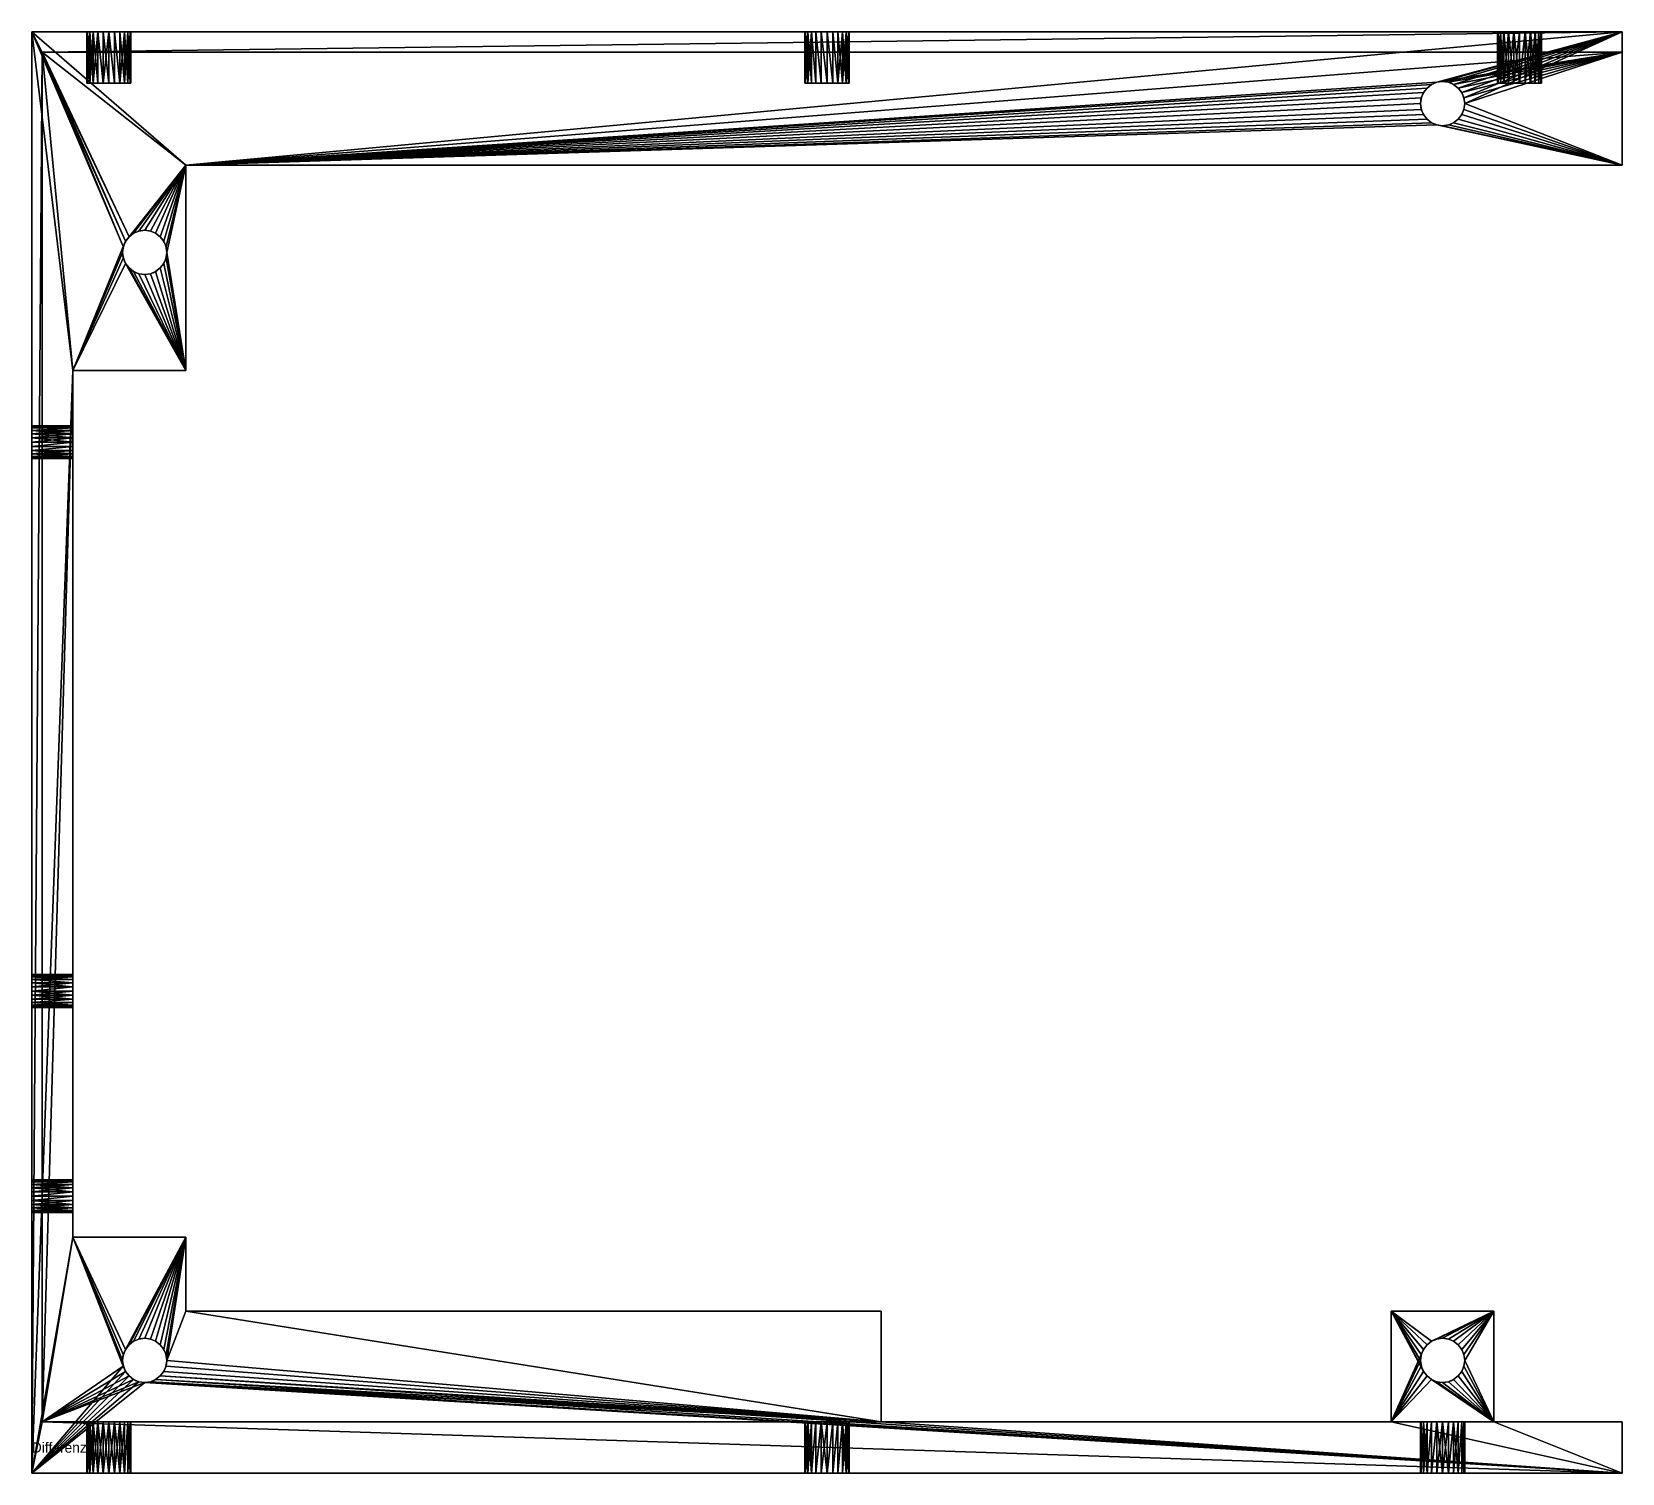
# Model space of a CAD drawing. Extents: x 0 to 155, y -2 to 138.
import ezdxf

# ---------------------------------------------------------------- set-up
doc = ezdxf.new("R2010")
doc.units = 0
doc.header["$LTSCALE"] = 25.4
doc.layers.get('0').update_dxf_attribs({"linetype": 'CONTINUOUS'})

# ---------------------------------------------------------------- blocks, each defined once
blk = doc.blocks.new('DIFFERENZA_1')
at = {"color": 0}
for p, q in [((155, 138.5), (0, 138.5)), ((0, 138.5), (0, 138.5, 16)), ((0, 138.5, 16), (155, 138.5, 16)), ((155, 138.5), (0, 138.5)), ((0, 138.5), (0, -2)), ((0, 138.5, 16), (155, 138.5, 16)), ((0, 138.5, 16), (0, -2, 16)), ((0, 138.5), (0, 138.5, 16)), ((0, 138.5), (0, -2)), ((0, 138.5, 16), (0, -2, 16)), ((5.35, 138.5, 5), (5.35, 133.5, 5)), ((5.35, 138.5, 5), (5.35, 133.5, 5)), ((5.42, 138.5, 5.56), (5.42, 133.5, 5.56)), ((5.42, 138.5, 5.56), (5.42, 133.5, 5.56)), ((5.42, 138.5, 4.44), (5.42, 133.5, 4.44)), ((5.42, 138.5, 4.44), (5.42, 133.5, 4.44)), ((5.64, 138.5, 6.08), (5.64, 133.5, 6.08)), ((5.64, 138.5, 3.93), (5.64, 133.5, 3.93)), ((5.64, 138.5, 6.08), (5.64, 133.5, 6.08)), ((5.64, 138.5, 3.93), (5.64, 133.5, 3.93)), ((5.98, 138.5, 6.52), (5.98, 133.5, 6.52)), ((5.98, 138.5, 6.52), (5.98, 133.5, 6.52)), ((5.98, 138.5, 3.48), (5.98, 133.5, 3.48)), ((5.98, 138.5, 3.48), (5.98, 133.5, 3.48)), ((6.42, 138.5, 6.86), (6.42, 133.5, 6.86)), ((6.42, 138.5, 3.14), (6.42, 133.5, 3.14)), ((6.42, 138.5, 6.86), (6.42, 133.5, 6.86)), ((6.42, 138.5, 3.14), (6.42, 133.5, 3.14)), ((6.94, 138.5, 7.08), (6.94, 133.5, 7.08)), ((6.94, 138.5, 7.08), (6.94, 133.5, 7.08)), ((6.94, 138.5, 2.92), (6.94, 133.5, 2.92)), ((6.94, 138.5, 2.92), (6.94, 133.5, 2.92)), ((7.5, 138.5, 7.15), (7.5, 133.5, 7.15)), ((7.5, 138.5, 7.15), (7.5, 133.5, 7.15)), ((7.5, 138.5, 2.85), (7.5, 133.5, 2.85)), ((7.5, 138.5, 2.85), (7.5, 133.5, 2.85)), ((8.06, 138.5, 2.92), (8.06, 133.5, 2.92)), ((8.06, 138.5, 7.08), (8.06, 133.5, 7.08)), ((8.06, 138.5, 2.92), (8.06, 133.5, 2.92)), ((8.06, 138.5, 7.08), (8.06, 133.5, 7.08)), ((8.57, 138.5, 3.14), (8.57, 133.5, 3.14)), ((8.57, 138.5, 3.14), (8.57, 133.5, 3.14)), ((8.57, 138.5, 6.86), (8.57, 133.5, 6.86)), ((8.57, 138.5, 6.86), (8.57, 133.5, 6.86)), ((9.02, 138.5, 3.48), (9.02, 133.5, 3.48)), ((9.02, 138.5, 3.48), (9.02, 133.5, 3.48)), ((9.02, 138.5, 6.52), (9.02, 133.5, 6.52)), ((9.02, 138.5, 6.52), (9.02, 133.5, 6.52)), ((9.36, 138.5, 3.93), (9.36, 133.5, 3.93)), ((9.36, 138.5, 3.93), (9.36, 133.5, 3.93)), ((9.36, 138.5, 6.08), (9.36, 133.5, 6.08)), ((9.36, 138.5, 6.08), (9.36, 133.5, 6.08)), ((9.58, 138.5, 4.44), (9.58, 133.5, 4.44)), ((9.58, 138.5, 5.56), (9.58, 133.5, 5.56)), ((9.58, 138.5, 5.56), (9.58, 133.5, 5.56)), ((9.58, 138.5, 4.44), (9.58, 133.5, 4.44)), ((9.65, 138.5, 5), (9.65, 133.5, 5)), ((9.65, 138.5, 5), (9.65, 133.5, 5)), ((75.35, 138.5, 5), (75.35, 133.5, 5)), ((75.35, 138.5, 5), (75.35, 133.5, 5)), ((75.42, 138.5, 4.44), (75.42, 133.5, 4.44)), ((75.42, 138.5, 5.56), (75.42, 133.5, 5.56)), ((75.42, 138.5, 4.44), (75.42, 133.5, 4.44)), ((75.42, 138.5, 5.56), (75.42, 133.5, 5.56)), ((75.64, 138.5, 3.93), (75.64, 133.5, 3.93)), ((75.64, 138.5, 6.08), (75.64, 133.5, 6.08)), ((75.64, 138.5, 6.08), (75.64, 133.5, 6.08)), ((75.64, 138.5, 3.93), (75.64, 133.5, 3.93)), ((75.98, 138.5, 6.52), (75.98, 133.5, 6.52)), ((75.98, 138.5, 6.52), (75.98, 133.5, 6.52)), ((75.98, 138.5, 3.48), (75.98, 133.5, 3.48)), ((75.98, 138.5, 3.48), (75.98, 133.5, 3.48)), ((76.42, 138.5, 6.86), (76.42, 133.5, 6.86)), ((76.42, 138.5, 6.86), (76.42, 133.5, 6.86)), ((76.42, 138.5, 3.14), (76.42, 133.5, 3.14)), ((76.42, 138.5, 3.14), (76.42, 133.5, 3.14)), ((76.94, 138.5, 7.08), (76.94, 133.5, 7.08)), ((76.94, 138.5, 7.08), (76.94, 133.5, 7.08)), ((76.94, 138.5, 2.92), (76.94, 133.5, 2.92)), ((76.94, 138.5, 2.92), (76.94, 133.5, 2.92)), ((77.5, 138.5, 7.15), (77.5, 133.5, 7.15)), ((77.5, 138.5, 7.15), (77.5, 133.5, 7.15)), ((77.5, 138.5, 2.85), (77.5, 133.5, 2.85)), ((77.5, 138.5, 2.85), (77.5, 133.5, 2.85)), ((78.06, 138.5, 7.08), (78.06, 133.5, 7.08)), ((78.06, 138.5, 2.92), (78.06, 133.5, 2.92)), ((78.06, 138.5, 7.08), (78.06, 133.5, 7.08)), ((78.06, 138.5, 2.92), (78.06, 133.5, 2.92)), ((78.57, 138.5, 3.14), (78.57, 133.5, 3.14)), ((78.57, 138.5, 3.14), (78.57, 133.5, 3.14)), ((78.57, 138.5, 6.86), (78.57, 133.5, 6.86)), ((78.57, 138.5, 6.86), (78.57, 133.5, 6.86)), ((79.02, 138.5, 3.48), (79.02, 133.5, 3.48)), ((79.02, 138.5, 3.48), (79.02, 133.5, 3.48)), ((79.02, 138.5, 6.52), (79.02, 133.5, 6.52)), ((79.02, 138.5, 6.52), (79.02, 133.5, 6.52)), ((79.36, 138.5, 3.93), (79.36, 133.5, 3.93)), ((79.36, 138.5, 3.93), (79.36, 133.5, 3.93)), ((79.36, 138.5, 6.08), (79.36, 133.5, 6.08)), ((79.36, 138.5, 6.08), (79.36, 133.5, 6.08)), ((79.58, 138.5, 4.44), (79.58, 133.5, 4.44)), ((79.58, 138.5, 4.44), (79.58, 133.5, 4.44)), ((79.58, 138.5, 5.56), (79.58, 133.5, 5.56)), ((79.58, 138.5, 5.56), (79.58, 133.5, 5.56)), ((79.65, 138.5, 5), (79.65, 133.5, 5)), ((79.65, 138.5, 5), (79.65, 133.5, 5)), ((142.85, 138.5, 5), (142.85, 133.5, 5)), ((142.85, 138.5, 5), (142.85, 133.5, 5)), ((142.92, 138.5, 4.44), (142.92, 133.5, 4.44)), ((142.92, 138.5, 4.44), (142.92, 133.5, 4.44)), ((142.92, 138.5, 5.56), (142.92, 133.5, 5.56)), ((142.92, 138.5, 5.56), (142.92, 133.5, 5.56)), ((143.14, 138.5, 3.93), (143.14, 133.5, 3.93)), ((143.14, 138.5, 3.93), (143.14, 133.5, 3.93)), ((143.14, 138.5, 6.08), (143.14, 133.5, 6.08)), ((143.14, 138.5, 6.08), (143.14, 133.5, 6.08)), ((143.48, 138.5, 3.48), (143.48, 133.5, 3.48)), ((143.48, 138.5, 3.48), (143.48, 133.5, 3.48)), ((143.48, 138.5, 6.52), (143.48, 133.5, 6.52)), ((143.48, 138.5, 6.52), (143.48, 133.5, 6.52)), ((143.93, 138.5, 3.14), (143.93, 133.5, 3.14)), ((143.93, 138.5, 3.14), (143.93, 133.5, 3.14)), ((143.93, 138.5, 6.86), (143.93, 133.5, 6.86)), ((143.93, 138.5, 6.86), (143.93, 133.5, 6.86)), ((144.44, 138.5, 2.92), (144.44, 133.5, 2.92)), ((144.44, 138.5, 2.92), (144.44, 133.5, 2.92)), ((144.44, 138.5, 7.08), (144.44, 133.5, 7.08)), ((144.44, 138.5, 7.08), (144.44, 133.5, 7.08)), ((145, 138.5, 2.85), (145, 133.5, 2.85)), ((145, 138.5, 2.85), (145, 133.5, 2.85)), ((145, 138.5, 7.15), (145, 133.5, 7.15)), ((145, 138.5, 7.15), (145, 133.5, 7.15)), ((145.56, 138.5, 2.92), (145.56, 133.5, 2.92)), ((145.56, 138.5, 2.92), (145.56, 133.5, 2.92)), ((145.56, 138.5, 7.08), (145.56, 133.5, 7.08)), ((145.56, 138.5, 7.08), (145.56, 133.5, 7.08)), ((146.07, 138.5, 3.14), (146.07, 133.5, 3.14)), ((146.07, 138.5, 3.14), (146.07, 133.5, 3.14)), ((146.07, 138.5, 6.86), (146.07, 133.5, 6.86)), ((146.07, 138.5, 6.86), (146.07, 133.5, 6.86)), ((146.52, 138.5, 3.48), (146.52, 133.5, 3.48)), ((146.52, 138.5, 3.48), (146.52, 133.5, 3.48)), ((146.52, 138.5, 6.52), (146.52, 133.5, 6.52)), ((146.52, 138.5, 6.52), (146.52, 133.5, 6.52)), ((146.86, 138.5, 3.93), (146.86, 133.5, 3.93)), ((146.86, 138.5, 3.93), (146.86, 133.5, 3.93)), ((146.86, 138.5, 6.08), (146.86, 133.5, 6.08)), ((146.86, 138.5, 6.08), (146.86, 133.5, 6.08)), ((147.08, 138.5, 4.44), (147.08, 133.5, 4.44)), ((147.08, 138.5, 4.44), (147.08, 133.5, 4.44)), ((147.08, 138.5, 5.56), (147.08, 133.5, 5.56)), ((147.08, 138.5, 5.56), (147.08, 133.5, 5.56)), ((147.15, 138.5, 5), (147.15, 133.5, 5)), ((147.15, 138.5, 5), (147.15, 133.5, 5)), ((155, 138.5, 16), (155, 138.5)), ((155, 125.5), (155, 138.5)), ((155, 125.5), (155, 138.5)), ((155, 138.5, 16), (155, 138.5)), ((155, 136.5, 16), (155, 138.5, 16)), ((155, 136.5, 16), (155, 138.5, 16)), ((1, 3, 10), (1, 136.5, 10)), ((1, 136.5, 16), (1, 136.5, 10)), ((1, 136.5, 16), (1, 3, 16)), ((1, 136.5, 10), (155, 136.5, 10)), ((1, 3, 10), (1, 136.5, 10)), ((1, 136.5, 16), (1, 3, 16)), ((1, 136.5, 16), (155, 136.5, 16)), ((1, 136.5, 16), (155, 136.5, 16)), ((1, 136.5, 16), (1, 136.5, 10)), ((1, 136.5, 10), (155, 136.5, 10)), ((155, 125.5, 10), (155, 136.5, 10)), ((155, 136.5, 16), (155, 136.5, 10)), ((155, 125.5, 10), (155, 136.5, 10)), ((155, 136.5, 16), (155, 136.5, 10)), ((136.43, 133.36), (135.98, 133.02)), ((136.43, 133.36), (135.98, 133.02)), ((136.94, 133.58), (136.43, 133.36)), ((136.94, 133.58), (136.43, 133.36)), ((136.43, 133.36, 10), (136.43, 133.36)), ((136.43, 133.36, 10), (136.43, 133.36)), ((137.5, 133.65), (136.94, 133.58)), ((137.5, 133.65), (136.94, 133.58)), ((136.94, 133.58, 10), (136.94, 133.58)), ((136.94, 133.58, 10), (136.94, 133.58)), ((138.06, 133.58), (137.5, 133.65)), ((137.5, 133.65, 10), (137.5, 133.65)), ((137.5, 133.65, 10), (137.5, 133.65)), ((138.06, 133.58), (137.5, 133.65)), ((138.57, 133.36), (138.06, 133.58)), ((138.06, 133.58, 10), (138.06, 133.58)), ((138.57, 133.36), (138.06, 133.58)), ((138.06, 133.58, 10), (138.06, 133.58)), ((139.02, 133.02), (138.57, 133.36)), ((138.57, 133.36, 10), (138.57, 133.36)), ((138.57, 133.36, 10), (138.57, 133.36)), ((139.02, 133.02), (138.57, 133.36)), ((135.42, 132.06), (135.35, 131.5)), ((135.42, 132.06), (135.35, 131.5)), ((135.64, 132.57), (135.42, 132.06)), ((135.64, 132.57), (135.42, 132.06)), ((135.42, 132.06, 10), (135.42, 132.06)), ((135.42, 132.06, 10), (135.42, 132.06)), ((135.98, 133.02), (135.64, 132.57)), ((135.98, 133.02), (135.64, 132.57)), ((135.64, 132.57, 10), (135.64, 132.57)), ((135.64, 132.57, 10), (135.64, 132.57)), ((135.98, 133.02, 10), (135.98, 133.02)), ((135.98, 133.02, 10), (135.98, 133.02)), ((139.36, 132.57), (139.02, 133.02)), ((139.02, 133.02, 10), (139.02, 133.02)), ((139.36, 132.57), (139.02, 133.02)), ((139.02, 133.02, 10), (139.02, 133.02)), ((139.58, 132.06), (139.36, 132.57)), ((139.36, 132.57, 10), (139.36, 132.57)), ((139.58, 132.06), (139.36, 132.57)), ((139.36, 132.57, 10), (139.36, 132.57)), ((139.65, 131.5), (139.58, 132.06)), ((139.58, 132.06, 10), (139.58, 132.06)), ((139.65, 131.5), (139.58, 132.06)), ((139.58, 132.06, 10), (139.58, 132.06)), ((135.35, 131.5), (135.42, 130.94)), ((135.35, 131.5, 10), (135.35, 131.5)), ((135.35, 131.5), (135.42, 130.94)), ((135.35, 131.5, 10), (135.35, 131.5)), ((135.42, 130.94), (135.64, 130.43)), ((135.42, 130.94), (135.64, 130.43)), ((135.42, 130.94, 10), (135.42, 130.94)), ((135.42, 130.94, 10), (135.42, 130.94)), ((135.64, 130.43), (135.98, 129.98)), ((135.64, 130.43), (135.98, 129.98)), ((135.64, 130.43, 10), (135.64, 130.43)), ((135.64, 130.43, 10), (135.64, 130.43)), ((139.02, 129.98), (139.36, 130.43)), ((139.02, 129.98), (139.36, 130.43)), ((139.36, 130.43), (139.58, 130.94)), ((139.36, 130.43), (139.58, 130.94)), ((139.36, 130.43, 10), (139.36, 130.43)), ((139.36, 130.43, 10), (139.36, 130.43)), ((139.58, 130.94), (139.65, 131.5)), ((139.58, 130.94), (139.65, 131.5)), ((139.58, 130.94, 10), (139.58, 130.94)), ((139.58, 130.94, 10), (139.58, 130.94)), ((139.65, 131.5, 10), (139.65, 131.5)), ((139.65, 131.5, 10), (139.65, 131.5)), ((135.98, 129.98), (136.43, 129.64)), ((135.98, 129.98, 10), (135.98, 129.98)), ((135.98, 129.98), (136.43, 129.64)), ((135.98, 129.98, 10), (135.98, 129.98)), ((136.43, 129.64), (136.94, 129.42)), ((136.43, 129.64, 10), (136.43, 129.64)), ((136.43, 129.64), (136.94, 129.42)), ((136.43, 129.64, 10), (136.43, 129.64)), ((136.94, 129.42), (137.5, 129.35)), ((136.94, 129.42), (137.5, 129.35)), ((136.94, 129.42, 10), (136.94, 129.42)), ((136.94, 129.42, 10), (136.94, 129.42)), ((137.5, 129.35), (138.06, 129.42)), ((137.5, 129.35), (138.06, 129.42)), ((137.5, 129.35, 10), (137.5, 129.35)), ((137.5, 129.35, 10), (137.5, 129.35)), ((138.06, 129.42), (138.57, 129.64)), ((138.06, 129.42), (138.57, 129.64)), ((138.06, 129.42, 10), (138.06, 129.42)), ((138.06, 129.42, 10), (138.06, 129.42)), ((138.57, 129.64), (139.02, 129.98)), ((138.57, 129.64), (139.02, 129.98)), ((138.57, 129.64, 10), (138.57, 129.64)), ((138.57, 129.64, 10), (138.57, 129.64)), ((139.02, 129.98, 10), (139.02, 129.98)), ((139.02, 129.98, 10), (139.02, 129.98)), ((15, 105.5, 10), (15, 125.5, 10)), ((15, 105.5), (15, 125.5)), ((15, 125.5, 10), (15, 125.5)), ((15, 105.5, 10), (15, 125.5, 10)), ((15, 125.5, 10), (155, 125.5, 10)), ((15, 125.5, 10), (155, 125.5, 10)), ((15, 125.5, 10), (15, 125.5)), ((15, 125.5), (155, 125.5)), ((15, 125.5), (155, 125.5)), ((15, 105.5), (15, 125.5)), ((155, 125.5, 10), (155, 125.5)), ((155, 125.5, 10), (155, 125.5)), ((9.14, 118.08), (8.92, 117.56)), ((9.14, 118.08), (8.92, 117.56)), ((9.48, 118.52), (9.14, 118.08)), ((9.48, 118.52), (9.14, 118.08)), ((9.14, 118.08, 10), (9.14, 118.08)), ((9.14, 118.08, 10), (9.14, 118.08)), ((9.92, 118.86), (9.48, 118.52)), ((9.92, 118.86), (9.48, 118.52)), ((9.48, 118.52, 10), (9.48, 118.52)), ((9.48, 118.52, 10), (9.48, 118.52)), ((10.44, 119.08), (9.92, 118.86)), ((10.44, 119.08), (9.92, 118.86)), ((9.92, 118.86, 10), (9.92, 118.86)), ((9.92, 118.86, 10), (9.92, 118.86)), ((11, 119.15), (10.44, 119.08)), ((11, 119.15), (10.44, 119.08)), ((10.44, 119.08, 10), (10.44, 119.08)), ((10.44, 119.08, 10), (10.44, 119.08)), ((11.56, 119.08), (11, 119.15)), ((11, 119.15, 10), (11, 119.15)), ((11, 119.15, 10), (11, 119.15)), ((11.56, 119.08), (11, 119.15)), ((12.07, 118.86), (11.56, 119.08)), ((11.56, 119.08, 10), (11.56, 119.08)), ((12.07, 118.86), (11.56, 119.08)), ((11.56, 119.08, 10), (11.56, 119.08)), ((12.52, 118.52), (12.07, 118.86)), ((12.07, 118.86, 10), (12.07, 118.86)), ((12.52, 118.52), (12.07, 118.86)), ((12.07, 118.86, 10), (12.07, 118.86)), ((12.86, 118.08), (12.52, 118.52)), ((12.52, 118.52, 10), (12.52, 118.52)), ((12.52, 118.52, 10), (12.52, 118.52)), ((12.86, 118.08), (12.52, 118.52)), ((13.08, 117.56), (12.86, 118.08)), ((12.86, 118.08, 10), (12.86, 118.08)), ((13.08, 117.56), (12.86, 118.08)), ((12.86, 118.08, 10), (12.86, 118.08)), ((8.92, 117.56), (8.85, 117)), ((8.92, 117.56), (8.85, 117)), ((8.85, 117), (8.92, 116.44)), ((8.85, 117), (8.92, 116.44)), ((8.85, 117, 10), (8.85, 117)), ((8.85, 117, 10), (8.85, 117)), ((8.92, 117.56, 10), (8.92, 117.56)), ((8.92, 117.56, 10), (8.92, 117.56)), ((8.92, 116.44), (9.14, 115.93)), ((8.92, 116.44, 10), (8.92, 116.44)), ((8.92, 116.44), (9.14, 115.93)), ((8.92, 116.44, 10), (8.92, 116.44)), ((12.86, 115.93), (13.08, 116.44)), ((12.86, 115.93), (13.08, 116.44)), ((13.15, 117), (13.08, 117.56)), ((13.08, 117.56, 10), (13.08, 117.56)), ((13.08, 117.56, 10), (13.08, 117.56)), ((13.15, 117), (13.08, 117.56)), ((13.08, 116.44), (13.15, 117)), ((13.08, 116.44), (13.15, 117)), ((13.08, 116.44, 10), (13.08, 116.44)), ((13.08, 116.44, 10), (13.08, 116.44)), ((13.15, 117, 10), (13.15, 117)), ((13.15, 117, 10), (13.15, 117)), ((9.14, 115.93), (9.48, 115.48)), ((9.14, 115.93, 10), (9.14, 115.93)), ((9.14, 115.93), (9.48, 115.48)), ((9.14, 115.93, 10), (9.14, 115.93)), ((9.48, 115.48), (9.92, 115.14)), ((9.48, 115.48), (9.92, 115.14)), ((9.48, 115.48, 10), (9.48, 115.48)), ((9.48, 115.48, 10), (9.48, 115.48)), ((9.92, 115.14), (10.44, 114.92)), ((9.92, 115.14, 10), (9.92, 115.14)), ((9.92, 115.14), (10.44, 114.92)), ((9.92, 115.14, 10), (9.92, 115.14)), ((10.44, 114.92), (11, 114.85)), ((10.44, 114.92, 10), (10.44, 114.92)), ((10.44, 114.92), (11, 114.85)), ((10.44, 114.92, 10), (10.44, 114.92)), ((11, 114.85), (11.56, 114.92)), ((11, 114.85), (11.56, 114.92)), ((11, 114.85, 10), (11, 114.85)), ((11, 114.85, 10), (11, 114.85)), ((11.56, 114.92), (12.07, 115.14)), ((11.56, 114.92), (12.07, 115.14)), ((11.56, 114.92, 10), (11.56, 114.92)), ((11.56, 114.92, 10), (11.56, 114.92)), ((12.07, 115.14), (12.52, 115.48)), ((12.07, 115.14), (12.52, 115.48)), ((12.07, 115.14, 10), (12.07, 115.14)), ((12.07, 115.14, 10), (12.07, 115.14)), ((12.52, 115.48), (12.86, 115.93)), ((12.52, 115.48), (12.86, 115.93)), ((12.52, 115.48, 10), (12.52, 115.48)), ((12.52, 115.48, 10), (12.52, 115.48)), ((12.86, 115.93, 10), (12.86, 115.93)), ((12.86, 115.93, 10), (12.86, 115.93)), ((4, 105.5, 10), (4, 105.5)), ((4, 105.5, 10), (4, 21, 10)), ((4, 21), (4, 105.5)), ((4, 105.5, 10), (15, 105.5, 10)), ((4, 105.5, 10), (4, 105.5)), ((4, 105.5), (15, 105.5)), ((4, 105.5, 10), (4, 21, 10)), ((4, 105.5, 10), (15, 105.5, 10)), ((4, 105.5), (15, 105.5)), ((4, 21), (4, 105.5)), ((15, 105.5, 10), (15, 105.5)), ((15, 105.5, 10), (15, 105.5)), ((0, 100.1, 5), (4, 100.1, 5)), ((0, 100.1, 5), (4, 100.1, 5)), ((0, 100.05, 4.59), (4, 100.05, 4.59)), ((0, 100.05, 4.59), (4, 100.05, 4.59)), ((0, 100.05, 5.41), (4, 100.05, 5.41)), ((0, 100.05, 5.41), (4, 100.05, 5.41)), ((0, 99.89, 4.2), (4, 99.89, 4.2)), ((0, 99.89, 5.8), (4, 99.89, 5.8)), ((0, 99.89, 5.8), (4, 99.89, 5.8)), ((0, 99.89, 4.2), (4, 99.89, 4.2)), ((0, 99.63, 6.13), (4, 99.63, 6.13)), ((0, 99.63, 3.87), (4, 99.63, 3.87)), ((0, 99.63, 6.13), (4, 99.63, 6.13)), ((0, 99.63, 3.87), (4, 99.63, 3.87)), ((0, 99.3, 3.61), (4, 99.3, 3.61)), ((0, 99.3, 6.39), (4, 99.3, 6.39)), ((0, 99.3, 3.61), (4, 99.3, 3.61)), ((0, 99.3, 6.39), (4, 99.3, 6.39)), ((4, 100.05, 5.41), (4, 100.1, 5)), ((4, 100.1, 5), (4, 100.05, 4.59)), ((4, 100.1, 5), (4, 100.05, 4.59)), ((4, 100.05, 5.41), (4, 100.1, 5)), ((4, 99.89, 5.8), (4, 100.05, 5.41)), ((4, 100.05, 4.59), (4, 99.89, 4.2)), ((4, 100.05, 4.59), (4, 99.89, 4.2)), ((4, 99.89, 5.8), (4, 100.05, 5.41)), ((4, 99.63, 6.13), (4, 99.89, 5.8)), ((4, 99.89, 4.2), (4, 99.63, 3.87)), ((4, 99.63, 6.13), (4, 99.89, 5.8)), ((4, 99.89, 4.2), (4, 99.63, 3.87)), ((4, 99.3, 6.39), (4, 99.63, 6.13)), ((4, 99.63, 3.87), (4, 99.3, 3.61)), ((4, 99.63, 3.87), (4, 99.3, 3.61)), ((4, 99.3, 6.39), (4, 99.63, 6.13)), ((4, 98.91, 6.55), (4, 99.3, 6.39)), ((4, 99.3, 3.61), (4, 98.91, 3.45)), ((4, 99.3, 3.61), (4, 98.91, 3.45)), ((4, 98.91, 6.55), (4, 99.3, 6.39)), ((0, 98.91, 3.45), (4, 98.91, 3.45)), ((0, 98.91, 3.45), (4, 98.91, 3.45)), ((0, 98.91, 6.55), (4, 98.91, 6.55)), ((0, 98.91, 6.55), (4, 98.91, 6.55)), ((0, 98.5, 3.4), (4, 98.5, 3.4)), ((0, 98.5, 6.6), (4, 98.5, 6.6)), ((0, 98.5, 3.4), (4, 98.5, 3.4)), ((0, 98.5, 6.6), (4, 98.5, 6.6)), ((0, 98.09, 6.55), (4, 98.09, 6.55)), ((0, 98.09, 3.45), (4, 98.09, 3.45)), ((0, 98.09, 3.45), (4, 98.09, 3.45)), ((0, 98.09, 6.55), (4, 98.09, 6.55)), ((0, 97.7, 3.61), (4, 97.7, 3.61)), ((0, 97.7, 6.39), (4, 97.7, 6.39)), ((0, 97.7, 6.39), (4, 97.7, 6.39)), ((0, 97.7, 3.61), (4, 97.7, 3.61)), ((4, 98.5, 6.6), (4, 98.91, 6.55)), ((4, 98.91, 3.45), (4, 98.5, 3.4)), ((4, 98.91, 3.45), (4, 98.5, 3.4)), ((4, 98.5, 6.6), (4, 98.91, 6.55)), ((4, 98.09, 6.55), (4, 98.5, 6.6)), ((4, 98.5, 3.4), (4, 98.09, 3.45)), ((4, 98.5, 3.4), (4, 98.09, 3.45)), ((4, 98.09, 6.55), (4, 98.5, 6.6)), ((4, 97.7, 6.39), (4, 98.09, 6.55)), ((4, 98.09, 3.45), (4, 97.7, 3.61)), ((4, 97.7, 6.39), (4, 98.09, 6.55)), ((4, 98.09, 3.45), (4, 97.7, 3.61)), ((4, 97.37, 6.13), (4, 97.7, 6.39)), ((4, 97.7, 3.61), (4, 97.37, 3.87)), ((4, 97.7, 3.61), (4, 97.37, 3.87)), ((4, 97.37, 6.13), (4, 97.7, 6.39)), ((0, 97.37, 3.87), (4, 97.37, 3.87)), ((0, 97.37, 3.87), (4, 97.37, 3.87)), ((0, 97.37, 6.13), (4, 97.37, 6.13)), ((0, 97.37, 6.13), (4, 97.37, 6.13)), ((0, 97.11, 5.8), (4, 97.11, 5.8)), ((0, 97.11, 4.2), (4, 97.11, 4.2)), ((0, 97.11, 5.8), (4, 97.11, 5.8)), ((0, 97.11, 4.2), (4, 97.11, 4.2)), ((0, 96.95, 5.41), (4, 96.95, 5.41)), ((0, 96.95, 5.41), (4, 96.95, 5.41)), ((0, 96.95, 4.59), (4, 96.95, 4.59)), ((0, 96.95, 4.59), (4, 96.95, 4.59)), ((0, 96.9, 5), (4, 96.9, 5)), ((0, 96.9, 5), (4, 96.9, 5)), ((4, 97.11, 5.8), (4, 97.37, 6.13)), ((4, 97.37, 3.87), (4, 97.11, 4.2)), ((4, 97.37, 3.87), (4, 97.11, 4.2)), ((4, 97.11, 5.8), (4, 97.37, 6.13)), ((4, 96.95, 5.41), (4, 97.11, 5.8)), ((4, 97.11, 4.2), (4, 96.95, 4.59)), ((4, 96.95, 5.41), (4, 97.11, 5.8)), ((4, 97.11, 4.2), (4, 96.95, 4.59)), ((4, 96.95, 4.59), (4, 96.9, 5)), ((4, 96.9, 5), (4, 96.95, 5.41)), ((4, 96.9, 5), (4, 96.95, 5.41)), ((4, 96.95, 4.59), (4, 96.9, 5)), ((0, 46.6, 5), (4, 46.6, 5)), ((0, 46.6, 5), (4, 46.6, 5)), ((0, 46.55, 4.59), (4, 46.55, 4.59)), ((0, 46.55, 5.41), (4, 46.55, 5.41)), ((0, 46.55, 5.41), (4, 46.55, 5.41)), ((0, 46.55, 4.59), (4, 46.55, 4.59)), ((4, 46.55, 5.41), (4, 46.6, 5)), ((4, 46.6, 5), (4, 46.55, 4.59)), ((4, 46.55, 5.41), (4, 46.6, 5)), ((4, 46.6, 5), (4, 46.55, 4.59)), ((4, 46.39, 5.8), (4, 46.55, 5.41)), ((4, 46.55, 4.59), (4, 46.39, 4.2)), ((4, 46.55, 4.59), (4, 46.39, 4.2)), ((4, 46.39, 5.8), (4, 46.55, 5.41)), ((0, 46.39, 4.2), (4, 46.39, 4.2)), ((0, 46.39, 4.2), (4, 46.39, 4.2)), ((0, 46.39, 5.8), (4, 46.39, 5.8)), ((0, 46.39, 5.8), (4, 46.39, 5.8)), ((0, 46.13, 3.87), (4, 46.13, 3.87)), ((0, 46.13, 3.87), (4, 46.13, 3.87)), ((0, 46.13, 6.13), (4, 46.13, 6.13)), ((0, 46.13, 6.13), (4, 46.13, 6.13)), ((0, 45.8, 3.61), (4, 45.8, 3.61)), ((0, 45.8, 6.39), (4, 45.8, 6.39)), ((0, 45.8, 3.61), (4, 45.8, 3.61)), ((0, 45.8, 6.39), (4, 45.8, 6.39)), ((0, 45.41, 3.45), (4, 45.41, 3.45)), ((0, 45.41, 3.45), (4, 45.41, 3.45)), ((0, 45.41, 6.55), (4, 45.41, 6.55)), ((0, 45.41, 6.55), (4, 45.41, 6.55)), ((0, 45, 3.4), (4, 45, 3.4)), ((0, 45, 6.6), (4, 45, 6.6)), ((0, 45, 3.4), (4, 45, 3.4)), ((0, 45, 6.6), (4, 45, 6.6)), ((4, 46.13, 6.13), (4, 46.39, 5.8)), ((4, 46.39, 4.2), (4, 46.13, 3.87)), ((4, 46.39, 4.2), (4, 46.13, 3.87)), ((4, 46.13, 6.13), (4, 46.39, 5.8)), ((4, 45.8, 6.39), (4, 46.13, 6.13)), ((4, 46.13, 3.87), (4, 45.8, 3.61)), ((4, 46.13, 3.87), (4, 45.8, 3.61)), ((4, 45.8, 6.39), (4, 46.13, 6.13)), ((4, 45.41, 6.55), (4, 45.8, 6.39)), ((4, 45.8, 3.61), (4, 45.41, 3.45)), ((4, 45.8, 3.61), (4, 45.41, 3.45)), ((4, 45.41, 6.55), (4, 45.8, 6.39)), ((4, 45, 6.6), (4, 45.41, 6.55)), ((4, 45.41, 3.45), (4, 45, 3.4)), ((4, 45.41, 3.45), (4, 45, 3.4)), ((4, 45, 6.6), (4, 45.41, 6.55)), ((4, 44.59, 6.55), (4, 45, 6.6)), ((4, 45, 3.4), (4, 44.59, 3.45)), ((4, 45, 3.4), (4, 44.59, 3.45)), ((4, 44.59, 6.55), (4, 45, 6.6)), ((0, 44.59, 6.55), (4, 44.59, 6.55)), ((0, 44.59, 3.45), (4, 44.59, 3.45)), ((0, 44.59, 3.45), (4, 44.59, 3.45)), ((0, 44.59, 6.55), (4, 44.59, 6.55)), ((0, 44.2, 6.39), (4, 44.2, 6.39)), ((0, 44.2, 6.39), (4, 44.2, 6.39)), ((0, 44.2, 3.61), (4, 44.2, 3.61)), ((0, 44.2, 3.61), (4, 44.2, 3.61)), ((0, 43.87, 6.13), (4, 43.87, 6.13)), ((0, 43.87, 3.87), (4, 43.87, 3.87)), ((0, 43.87, 3.87), (4, 43.87, 3.87)), ((0, 43.87, 6.13), (4, 43.87, 6.13)), ((0, 43.61, 4.2), (4, 43.61, 4.2)), ((0, 43.61, 4.2), (4, 43.61, 4.2)), ((0, 43.61, 5.8), (4, 43.61, 5.8)), ((0, 43.61, 5.8), (4, 43.61, 5.8)), ((0, 43.45, 4.59), (4, 43.45, 4.59)), ((0, 43.45, 5.41), (4, 43.45, 5.41)), ((0, 43.45, 5.41), (4, 43.45, 5.41)), ((0, 43.45, 4.59), (4, 43.45, 4.59)), ((0, 43.4, 5), (4, 43.4, 5)), ((0, 43.4, 5), (4, 43.4, 5)), ((4, 44.2, 6.39), (4, 44.59, 6.55)), ((4, 44.59, 3.45), (4, 44.2, 3.61)), ((4, 44.2, 6.39), (4, 44.59, 6.55)), ((4, 44.59, 3.45), (4, 44.2, 3.61)), ((4, 43.87, 6.13), (4, 44.2, 6.39)), ((4, 44.2, 3.61), (4, 43.87, 3.87)), ((4, 43.87, 6.13), (4, 44.2, 6.39)), ((4, 44.2, 3.61), (4, 43.87, 3.87)), ((4, 43.61, 5.8), (4, 43.87, 6.13)), ((4, 43.87, 3.87), (4, 43.61, 4.2)), ((4, 43.87, 3.87), (4, 43.61, 4.2)), ((4, 43.61, 5.8), (4, 43.87, 6.13)), ((4, 43.45, 5.41), (4, 43.61, 5.8)), ((4, 43.61, 4.2), (4, 43.45, 4.59)), ((4, 43.61, 4.2), (4, 43.45, 4.59)), ((4, 43.45, 5.41), (4, 43.61, 5.8)), ((4, 43.45, 4.59), (4, 43.4, 5)), ((4, 43.4, 5), (4, 43.45, 5.41)), ((4, 43.4, 5), (4, 43.45, 5.41)), ((4, 43.45, 4.59), (4, 43.4, 5)), ((0, 26.6, 5), (4, 26.6, 5)), ((0, 26.6, 5), (4, 26.6, 5)), ((0, 26.55, 5.41), (4, 26.55, 5.41)), ((0, 26.55, 5.41), (4, 26.55, 5.41)), ((0, 26.55, 4.59), (4, 26.55, 4.59)), ((0, 26.55, 4.59), (4, 26.55, 4.59)), ((0, 26.39, 5.8), (4, 26.39, 5.8)), ((0, 26.39, 5.8), (4, 26.39, 5.8)), ((0, 26.39, 4.2), (4, 26.39, 4.2)), ((0, 26.39, 4.2), (4, 26.39, 4.2)), ((4, 26.55, 5.41), (4, 26.6, 5)), ((4, 26.6, 5), (4, 26.55, 4.59)), ((4, 26.55, 5.41), (4, 26.6, 5)), ((4, 26.6, 5), (4, 26.55, 4.59)), ((4, 26.39, 5.8), (4, 26.55, 5.41)), ((4, 26.55, 4.59), (4, 26.39, 4.2)), ((4, 26.39, 5.8), (4, 26.55, 5.41)), ((4, 26.55, 4.59), (4, 26.39, 4.2)), ((4, 26.13, 6.13), (4, 26.39, 5.8)), ((4, 26.39, 4.2), (4, 26.13, 3.87)), ((4, 26.13, 6.13), (4, 26.39, 5.8)), ((4, 26.39, 4.2), (4, 26.13, 3.87)), ((0, 26.13, 6.13), (4, 26.13, 6.13)), ((0, 26.13, 6.13), (4, 26.13, 6.13)), ((0, 26.13, 3.87), (4, 26.13, 3.87)), ((0, 26.13, 3.87), (4, 26.13, 3.87)), ((0, 25.8, 6.39), (4, 25.8, 6.39)), ((0, 25.8, 3.61), (4, 25.8, 3.61)), ((0, 25.8, 3.61), (4, 25.8, 3.61)), ((0, 25.8, 6.39), (4, 25.8, 6.39)), ((0, 25.41, 3.45), (4, 25.41, 3.45)), ((0, 25.41, 6.55), (4, 25.41, 6.55)), ((0, 25.41, 3.45), (4, 25.41, 3.45)), ((0, 25.41, 6.55), (4, 25.41, 6.55)), ((0, 25, 3.4), (4, 25, 3.4)), ((0, 25, 3.4), (4, 25, 3.4)), ((0, 25, 6.6), (4, 25, 6.6)), ((0, 25, 6.6), (4, 25, 6.6)), ((4, 25.8, 6.39), (4, 26.13, 6.13)), ((4, 26.13, 3.87), (4, 25.8, 3.61)), ((4, 25.8, 6.39), (4, 26.13, 6.13)), ((4, 26.13, 3.87), (4, 25.8, 3.61)), ((4, 25.41, 6.55), (4, 25.8, 6.39)), ((4, 25.8, 3.61), (4, 25.41, 3.45)), ((4, 25.8, 3.61), (4, 25.41, 3.45)), ((4, 25.41, 6.55), (4, 25.8, 6.39)), ((4, 25, 6.6), (4, 25.41, 6.55)), ((4, 25.41, 3.45), (4, 25, 3.4)), ((4, 25.41, 3.45), (4, 25, 3.4)), ((4, 25, 6.6), (4, 25.41, 6.55)), ((4, 24.59, 6.55), (4, 25, 6.6)), ((4, 25, 3.4), (4, 24.59, 3.45)), ((4, 25, 3.4), (4, 24.59, 3.45)), ((4, 24.59, 6.55), (4, 25, 6.6)), ((0, 24.59, 6.55), (4, 24.59, 6.55)), ((0, 24.59, 3.45), (4, 24.59, 3.45)), ((0, 24.59, 6.55), (4, 24.59, 6.55)), ((0, 24.59, 3.45), (4, 24.59, 3.45)), ((0, 24.2, 3.61), (4, 24.2, 3.61)), ((0, 24.2, 6.39), (4, 24.2, 6.39)), ((0, 24.2, 6.39), (4, 24.2, 6.39)), ((0, 24.2, 3.61), (4, 24.2, 3.61)), ((0, 23.87, 3.87), (4, 23.87, 3.87)), ((0, 23.87, 3.87), (4, 23.87, 3.87)), ((0, 23.87, 6.13), (4, 23.87, 6.13)), ((0, 23.87, 6.13), (4, 23.87, 6.13)), ((0, 23.61, 4.2), (4, 23.61, 4.2)), ((0, 23.61, 4.2), (4, 23.61, 4.2)), ((0, 23.61, 5.8), (4, 23.61, 5.8)), ((0, 23.61, 5.8), (4, 23.61, 5.8)), ((0, 23.45, 4.59), (4, 23.45, 4.59)), ((0, 23.45, 4.59), (4, 23.45, 4.59)), ((0, 23.45, 5.41), (4, 23.45, 5.41)), ((0, 23.45, 5.41), (4, 23.45, 5.41)), ((0, 23.4, 5), (4, 23.4, 5)), ((0, 23.4, 5), (4, 23.4, 5)), ((4, 24.2, 6.39), (4, 24.59, 6.55)), ((4, 24.59, 3.45), (4, 24.2, 3.61)), ((4, 24.2, 6.39), (4, 24.59, 6.55)), ((4, 24.59, 3.45), (4, 24.2, 3.61)), ((4, 23.87, 6.13), (4, 24.2, 6.39)), ((4, 24.2, 3.61), (4, 23.87, 3.87)), ((4, 24.2, 3.61), (4, 23.87, 3.87)), ((4, 23.87, 6.13), (4, 24.2, 6.39)), ((4, 23.87, 3.87), (4, 23.61, 4.2)), ((4, 23.61, 5.8), (4, 23.87, 6.13)), ((4, 23.87, 3.87), (4, 23.61, 4.2)), ((4, 23.61, 5.8), (4, 23.87, 6.13)), ((4, 23.61, 4.2), (4, 23.45, 4.59)), ((4, 23.45, 5.41), (4, 23.61, 5.8)), ((4, 23.61, 4.2), (4, 23.45, 4.59)), ((4, 23.45, 5.41), (4, 23.61, 5.8)), ((4, 23.45, 4.59), (4, 23.4, 5)), ((4, 23.4, 5), (4, 23.45, 5.41)), ((4, 23.45, 4.59), (4, 23.4, 5)), ((4, 23.4, 5), (4, 23.45, 5.41)), ((4, 21), (15, 21)), ((4, 21, 10), (4, 21)), ((4, 21, 10), (15, 21, 10)), ((4, 21, 10), (4, 21)), ((4, 21, 10), (15, 21, 10)), ((4, 21), (15, 21)), ((15, 21, 10), (15, 13.8, 10)), ((15, 21), (15, 13.8)), ((15, 21, 10), (15, 21)), ((15, 21, 10), (15, 21)), ((15, 21, 10), (15, 13.8, 10)), ((15, 21), (15, 13.8)), ((15, 13.8, 10), (82.77, 13.8, 10)), ((15, 13.8), (82.77, 13.8)), ((15, 13.8, 10), (15, 13.8)), ((15, 13.8, 10), (15, 13.8)), ((15, 13.8, 10), (82.77, 13.8, 10)), ((15, 13.8), (82.77, 13.8)), ((82.77, 13.8, 10), (82.77, 3, 10)), ((82.77, 13.8), (82.77, 3)), ((82.77, 13.8, 10), (82.77, 13.8)), ((82.77, 13.8, 10), (82.77, 13.8)), ((82.77, 13.8, 10), (82.77, 3, 10)), ((82.77, 13.8), (82.77, 3)), ((142.5, 13.8, 10), (132.5, 13.8, 10)), ((132.5, 13.8, 10), (132.5, 3, 10)), ((132.5, 13.8, 10), (132.5, 3, 10)), ((132.5, 13.8, 10), (132.5, 13.8)), ((132.5, 13.8), (132.5, 3)), ((142.5, 13.8, 10), (132.5, 13.8, 10)), ((142.5, 13.8), (132.5, 13.8)), ((132.5, 13.8, 10), (132.5, 13.8)), ((132.5, 13.8), (132.5, 3)), ((142.5, 13.8), (132.5, 13.8)), ((142.5, 3, 10), (142.5, 13.8, 10)), ((142.5, 3, 10), (142.5, 13.8, 10)), ((142.5, 3), (142.5, 13.8)), ((142.5, 13.8, 10), (142.5, 13.8)), ((142.5, 13.8, 10), (142.5, 13.8)), ((142.5, 3), (142.5, 13.8)), ((9.92, 10.86), (9.48, 10.52)), ((9.92, 10.86), (9.48, 10.52)), ((10.44, 11.08), (9.92, 10.86)), ((10.44, 11.08), (9.92, 10.86)), ((9.92, 10.86, 10), (9.92, 10.86)), ((9.92, 10.86, 10), (9.92, 10.86)), ((11, 11.15), (10.44, 11.08)), ((11, 11.15), (10.44, 11.08)), ((10.44, 11.08, 10), (10.44, 11.08)), ((10.44, 11.08, 10), (10.44, 11.08)), ((11.56, 11.08), (11, 11.15)), ((11, 11.15, 10), (11, 11.15)), ((11.56, 11.08), (11, 11.15)), ((11, 11.15, 10), (11, 11.15)), ((12.07, 10.86), (11.56, 11.08)), ((11.56, 11.08, 10), (11.56, 11.08)), ((11.56, 11.08, 10), (11.56, 11.08)), ((12.07, 10.86), (11.56, 11.08)), ((12.52, 10.52), (12.07, 10.86)), ((12.07, 10.86, 10), (12.07, 10.86)), ((12.52, 10.52), (12.07, 10.86)), ((12.07, 10.86, 10), (12.07, 10.86)), ((136.43, 10.86), (135.98, 10.52)), ((136.43, 10.86), (135.98, 10.52)), ((136.94, 11.08), (136.43, 10.86)), ((136.94, 11.08), (136.43, 10.86)), ((136.43, 10.86, 10), (136.43, 10.86)), ((136.43, 10.86, 10), (136.43, 10.86)), ((137.5, 11.15), (136.94, 11.08)), ((137.5, 11.15), (136.94, 11.08)), ((136.94, 11.08, 10), (136.94, 11.08)), ((136.94, 11.08, 10), (136.94, 11.08)), ((138.06, 11.08), (137.5, 11.15)), ((137.5, 11.15, 10), (137.5, 11.15)), ((138.06, 11.08), (137.5, 11.15)), ((137.5, 11.15, 10), (137.5, 11.15)), ((138.57, 10.86), (138.06, 11.08)), ((138.06, 11.08, 10), (138.06, 11.08)), ((138.06, 11.08, 10), (138.06, 11.08)), ((138.57, 10.86), (138.06, 11.08)), ((139.02, 10.52), (138.57, 10.86)), ((138.57, 10.86, 10), (138.57, 10.86)), ((138.57, 10.86, 10), (138.57, 10.86)), ((139.02, 10.52), (138.57, 10.86)), ((8.92, 9.56), (8.85, 9)), ((8.92, 9.56), (8.85, 9)), ((9.14, 10.07), (8.92, 9.56)), ((9.14, 10.07), (8.92, 9.56)), ((8.92, 9.56, 10), (8.92, 9.56)), ((8.92, 9.56, 10), (8.92, 9.56)), ((9.48, 10.52), (9.14, 10.07)), ((9.48, 10.52), (9.14, 10.07)), ((9.14, 10.07, 10), (9.14, 10.07)), ((9.14, 10.07, 10), (9.14, 10.07)), ((9.48, 10.52, 10), (9.48, 10.52)), ((9.48, 10.52, 10), (9.48, 10.52)), ((12.86, 10.07), (12.52, 10.52)), ((12.52, 10.52, 10), (12.52, 10.52)), ((12.86, 10.07), (12.52, 10.52)), ((12.52, 10.52, 10), (12.52, 10.52)), ((13.08, 9.56), (12.86, 10.07)), ((12.86, 10.07, 10), (12.86, 10.07)), ((13.08, 9.56), (12.86, 10.07)), ((12.86, 10.07, 10), (12.86, 10.07)), ((13.15, 9), (13.08, 9.56)), ((13.08, 9.56, 10), (13.08, 9.56)), ((13.15, 9), (13.08, 9.56)), ((13.08, 9.56, 10), (13.08, 9.56)), ((135.42, 9.56), (135.35, 9)), ((135.42, 9.56), (135.35, 9)), ((135.64, 10.07), (135.42, 9.56)), ((135.64, 10.07), (135.42, 9.56)), ((135.42, 9.56, 10), (135.42, 9.56)), ((135.42, 9.56, 10), (135.42, 9.56)), ((135.98, 10.52), (135.64, 10.07)), ((135.98, 10.52), (135.64, 10.07)), ((135.64, 10.07, 10), (135.64, 10.07)), ((135.64, 10.07, 10), (135.64, 10.07)), ((135.98, 10.52, 10), (135.98, 10.52)), ((135.98, 10.52, 10), (135.98, 10.52)), ((139.36, 10.07), (139.02, 10.52)), ((139.02, 10.52, 10), (139.02, 10.52)), ((139.36, 10.07), (139.02, 10.52)), ((139.02, 10.52, 10), (139.02, 10.52)), ((139.58, 9.56), (139.36, 10.07)), ((139.36, 10.07, 10), (139.36, 10.07)), ((139.58, 9.56), (139.36, 10.07)), ((139.36, 10.07, 10), (139.36, 10.07)), ((139.65, 9), (139.58, 9.56)), ((139.58, 9.56, 10), (139.58, 9.56)), ((139.58, 9.56, 10), (139.58, 9.56)), ((139.65, 9), (139.58, 9.56)), ((8.85, 9), (8.92, 8.44)), ((8.85, 9), (8.92, 8.44)), ((8.85, 9, 10), (8.85, 9)), ((8.85, 9, 10), (8.85, 9)), ((8.92, 8.44), (9.14, 7.92)), ((8.92, 8.44, 10), (8.92, 8.44)), ((8.92, 8.44), (9.14, 7.92)), ((8.92, 8.44, 10), (8.92, 8.44)), ((9.14, 7.92), (9.48, 7.48)), ((9.14, 7.92), (9.48, 7.48)), ((9.14, 7.92, 10), (9.14, 7.92)), ((9.14, 7.92, 10), (9.14, 7.92)), ((12.52, 7.48), (12.86, 7.92)), ((12.52, 7.48), (12.86, 7.92)), ((12.86, 7.92), (13.08, 8.44)), ((12.86, 7.92), (13.08, 8.44)), ((12.86, 7.92, 10), (12.86, 7.92)), ((12.86, 7.92, 10), (12.86, 7.92)), ((13.08, 8.44), (13.15, 9)), ((13.08, 8.44), (13.15, 9)), ((13.08, 8.44, 10), (13.08, 8.44)), ((13.08, 8.44, 10), (13.08, 8.44)), ((13.15, 9, 10), (13.15, 9)), ((13.15, 9, 10), (13.15, 9)), ((135.35, 9), (135.42, 8.44)), ((135.35, 9), (135.42, 8.44)), ((135.35, 9, 10), (135.35, 9)), ((135.35, 9, 10), (135.35, 9)), ((135.42, 8.44), (135.64, 7.92)), ((135.42, 8.44), (135.64, 7.92)), ((135.42, 8.44, 10), (135.42, 8.44)), ((135.42, 8.44, 10), (135.42, 8.44)), ((135.64, 7.92), (135.98, 7.48)), ((135.64, 7.92), (135.98, 7.48)), ((135.64, 7.92, 10), (135.64, 7.92)), ((135.64, 7.92, 10), (135.64, 7.92)), ((139.02, 7.48), (139.36, 7.92)), ((139.02, 7.48), (139.36, 7.92)), ((139.36, 7.92), (139.58, 8.44)), ((139.36, 7.92), (139.58, 8.44)), ((139.36, 7.92, 10), (139.36, 7.92)), ((139.36, 7.92, 10), (139.36, 7.92)), ((139.58, 8.44), (139.65, 9)), ((139.58, 8.44), (139.65, 9)), ((139.58, 8.44, 10), (139.58, 8.44)), ((139.58, 8.44, 10), (139.58, 8.44)), ((139.65, 9, 10), (139.65, 9)), ((139.65, 9, 10), (139.65, 9)), ((9.48, 7.48), (9.92, 7.14)), ((9.48, 7.48), (9.92, 7.14)), ((9.48, 7.48, 10), (9.48, 7.48)), ((9.48, 7.48, 10), (9.48, 7.48)), ((9.92, 7.14, 10), (9.92, 7.14)), ((9.92, 7.14, 10), (9.92, 7.14)), ((9.92, 7.14), (10.44, 6.92)), ((9.92, 7.14), (10.44, 6.92)), ((10.44, 6.92), (11, 6.85)), ((10.44, 6.92, 10), (10.44, 6.92)), ((10.44, 6.92), (11, 6.85)), ((10.44, 6.92, 10), (10.44, 6.92)), ((11, 6.85), (11.56, 6.92)), ((11, 6.85), (11.56, 6.92)), ((11, 6.85, 10), (11, 6.85)), ((11, 6.85, 10), (11, 6.85)), ((11.56, 6.92), (12.07, 7.14)), ((11.56, 6.92), (12.07, 7.14)), ((11.56, 6.92, 10), (11.56, 6.92)), ((11.56, 6.92, 10), (11.56, 6.92)), ((12.07, 7.14), (12.52, 7.48)), ((12.07, 7.14), (12.52, 7.48)), ((12.07, 7.14, 10), (12.07, 7.14)), ((12.07, 7.14, 10), (12.07, 7.14)), ((12.52, 7.48, 10), (12.52, 7.48)), ((12.52, 7.48, 10), (12.52, 7.48)), ((135.98, 7.48), (136.43, 7.14)), ((135.98, 7.48, 10), (135.98, 7.48)), ((135.98, 7.48), (136.43, 7.14)), ((135.98, 7.48, 10), (135.98, 7.48)), ((136.43, 7.14), (136.94, 6.92)), ((136.43, 7.14), (136.94, 6.92)), ((136.43, 7.14, 10), (136.43, 7.14)), ((136.43, 7.14, 10), (136.43, 7.14)), ((136.94, 6.92), (137.5, 6.85)), ((136.94, 6.92), (137.5, 6.85)), ((136.94, 6.92, 10), (136.94, 6.92)), ((136.94, 6.92, 10), (136.94, 6.92)), ((137.5, 6.85), (138.06, 6.92)), ((137.5, 6.85), (138.06, 6.92)), ((137.5, 6.85, 10), (137.5, 6.85)), ((137.5, 6.85, 10), (137.5, 6.85)), ((138.06, 6.92), (138.57, 7.14)), ((138.06, 6.92), (138.57, 7.14)), ((138.06, 6.92, 10), (138.06, 6.92)), ((138.06, 6.92, 10), (138.06, 6.92)), ((138.57, 7.14), (139.02, 7.48)), ((138.57, 7.14), (139.02, 7.48)), ((138.57, 7.14, 10), (138.57, 7.14)), ((138.57, 7.14, 10), (138.57, 7.14)), ((139.02, 7.48, 10), (139.02, 7.48)), ((139.02, 7.48, 10), (139.02, 7.48)), ((82.77, 3, 10), (1, 3, 10)), ((1, 3, 16), (1, 3, 10)), ((155, 3, 16), (1, 3, 16)), ((1, 3, 16), (1, 3, 10)), ((82.77, 3, 10), (1, 3, 10)), ((155, 3, 16), (1, 3, 16)), ((5.35, -2, 5), (5.35, 3, 5)), ((5.35, -2, 5), (5.35, 3, 5)), ((5.42, -2, 5.56), (5.42, 3, 5.56)), ((5.42, -2, 4.44), (5.42, 3, 4.44)), ((5.42, -2, 5.56), (5.42, 3, 5.56)), ((5.42, -2, 4.44), (5.42, 3, 4.44)), ((5.64, -2, 6.08), (5.64, 3, 6.07)), ((5.64, -2, 3.92), (5.64, 3, 3.92)), ((5.64, -2, 3.92), (5.64, 3, 3.92)), ((5.64, -2, 6.08), (5.64, 3, 6.07)), ((5.98, -2, 3.48), (5.98, 3, 3.48)), ((5.98, -2, 3.48), (5.98, 3, 3.48)), ((5.98, -2, 6.52), (5.98, 3, 6.52)), ((5.98, -2, 6.52), (5.98, 3, 6.52)), ((6.42, -2, 3.14), (6.42, 3, 3.14)), ((6.42, -2, 6.86), (6.42, 3, 6.86)), ((6.42, -2, 6.86), (6.42, 3, 6.86)), ((6.42, -2, 3.14), (6.42, 3, 3.14)), ((6.94, -2, 7.08), (6.94, 3, 7.08)), ((6.94, -2, 7.08), (6.94, 3, 7.08)), ((6.94, -2, 2.92), (6.94, 3, 2.92)), ((6.94, -2, 2.92), (6.94, 3, 2.92)), ((7.5, -2, 7.15), (7.5, 3, 7.15)), ((7.5, -2, 7.15), (7.5, 3, 7.15)), ((7.5, -2, 2.85), (7.5, 3, 2.85)), ((7.5, -2, 2.85), (7.5, 3, 2.85)), ((8.06, -2, 7.08), (8.06, 3, 7.08)), ((8.06, -2, 7.08), (8.06, 3, 7.08)), ((8.06, -2, 2.92), (8.06, 3, 2.92)), ((8.06, -2, 2.92), (8.06, 3, 2.92)), ((8.57, -2, 6.86), (8.57, 3, 6.86)), ((8.57, -2, 6.86), (8.57, 3, 6.86)), ((8.57, -2, 3.14), (8.57, 3, 3.14)), ((8.57, -2, 3.14), (8.57, 3, 3.14)), ((9.02, -2, 6.52), (9.02, 3, 6.52)), ((9.02, -2, 6.52), (9.02, 3, 6.52)), ((9.02, -2, 3.48), (9.02, 3, 3.48)), ((9.02, -2, 3.48), (9.02, 3, 3.48)), ((9.36, -2, 6.08), (9.36, 3, 6.08)), ((9.36, -2, 6.08), (9.36, 3, 6.08)), ((9.36, -2, 3.93), (9.36, 3, 3.92)), ((9.36, -2, 3.93), (9.36, 3, 3.92)), ((9.58, -2, 4.44), (9.58, 3, 4.44)), ((9.58, -2, 5.56), (9.58, 3, 5.56)), ((9.58, -2, 5.56), (9.58, 3, 5.56)), ((9.58, -2, 4.44), (9.58, 3, 4.44)), ((9.65, -2, 5), (9.65, 3, 5)), ((9.65, -2, 5), (9.65, 3, 5)), ((75.35, -2, 5), (75.35, 3, 5)), ((75.35, -2, 5), (75.35, 3, 5)), ((75.42, -2, 5.56), (75.42, 3, 5.56)), ((75.42, -2, 4.44), (75.42, 3, 4.44)), ((75.42, -2, 5.56), (75.42, 3, 5.56)), ((75.42, -2, 4.44), (75.42, 3, 4.44)), ((75.64, -2, 3.93), (75.64, 3, 3.93)), ((75.64, -2, 6.07), (75.64, 3, 6.07)), ((75.64, -2, 6.07), (75.64, 3, 6.07)), ((75.64, -2, 3.93), (75.64, 3, 3.93)), ((75.98, -2, 3.48), (75.98, 3, 3.48)), ((75.98, -2, 3.48), (75.98, 3, 3.48)), ((75.98, -2, 6.52), (75.98, 3, 6.52)), ((75.98, -2, 6.52), (75.98, 3, 6.52)), ((76.42, -2, 3.14), (76.42, 3, 3.14)), ((76.42, -2, 3.14), (76.42, 3, 3.14)), ((76.42, -2, 6.86), (76.42, 3, 6.86)), ((76.42, -2, 6.86), (76.42, 3, 6.86)), ((76.94, -2, 2.92), (76.94, 3, 2.92)), ((76.94, -2, 7.08), (76.94, 3, 7.08)), ((76.94, -2, 7.08), (76.94, 3, 7.08)), ((76.94, -2, 2.92), (76.94, 3, 2.92)), ((77.5, -2, 7.15), (77.5, 3, 7.15)), ((77.5, -2, 2.85), (77.5, 3, 2.85)), ((77.5, -2, 7.15), (77.5, 3, 7.15)), ((77.5, -2, 2.85), (77.5, 3, 2.85)), ((78.06, -2, 2.92), (78.06, 3, 2.92)), ((78.06, -2, 2.92), (78.06, 3, 2.92)), ((78.06, -2, 7.08), (78.06, 3, 7.08)), ((78.06, -2, 7.08), (78.06, 3, 7.08)), ((78.57, -2, 6.86), (78.57, 3, 6.86)), ((78.57, -2, 3.14), (78.57, 3, 3.14)), ((78.57, -2, 3.14), (78.57, 3, 3.14)), ((78.57, -2, 6.86), (78.57, 3, 6.86)), ((79.02, -2, 6.52), (79.02, 3, 6.52)), ((79.02, -2, 3.48), (79.02, 3, 3.48)), ((79.02, -2, 3.48), (79.02, 3, 3.48)), ((79.02, -2, 6.52), (79.02, 3, 6.52)), ((79.36, -2, 6.08), (79.36, 3, 6.07)), ((79.36, -2, 3.92), (79.36, 3, 3.93)), ((79.36, -2, 3.92), (79.36, 3, 3.93)), ((79.36, -2, 6.08), (79.36, 3, 6.07)), ((79.58, -2, 5.56), (79.58, 3, 5.56)), ((79.58, -2, 4.44), (79.58, 3, 4.44)), ((79.58, -2, 4.44), (79.58, 3, 4.44)), ((79.58, -2, 5.56), (79.58, 3, 5.56)), ((79.65, -2, 5), (79.65, 3, 5)), ((79.65, -2, 5), (79.65, 3, 5)), ((82.77, 3, 10), (82.77, 3)), ((82.77, 3), (132.5, 3)), ((82.77, 3, 10), (82.77, 3)), ((82.77, 3), (132.5, 3)), ((132.5, 3, 10), (142.5, 3, 10)), ((132.5, 3, 10), (132.5, 3)), ((132.5, 3, 10), (142.5, 3, 10)), ((132.5, 3, 10), (132.5, 3)), ((135.35, -2, 5), (135.35, 3, 5)), ((135.35, -2, 5), (135.35, 3, 5)), ((135.42, -2, 4.44), (135.42, 3, 4.44)), ((135.42, -2, 4.44), (135.42, 3, 4.44)), ((135.42, -2, 5.56), (135.42, 3, 5.56)), ((135.42, -2, 5.56), (135.42, 3, 5.56)), ((135.64, -2, 6.08), (135.64, 3, 6.08)), ((135.64, -2, 3.92), (135.64, 3, 3.92)), ((135.64, -2, 3.92), (135.64, 3, 3.92)), ((135.64, -2, 6.08), (135.64, 3, 6.08)), ((135.98, -2, 6.52), (135.98, 3, 6.52)), ((135.98, -2, 3.48), (135.98, 3, 3.48)), ((135.98, -2, 3.48), (135.98, 3, 3.48)), ((135.98, -2, 6.52), (135.98, 3, 6.52)), ((136.43, -2, 3.14), (136.43, 3, 3.14)), ((136.43, -2, 3.14), (136.43, 3, 3.14)), ((136.43, -2, 6.86), (136.43, 3, 6.86)), ((136.43, -2, 6.86), (136.43, 3, 6.86)), ((136.94, -2, 2.92), (136.94, 3, 2.92)), ((136.94, -2, 2.92), (136.94, 3, 2.92)), ((136.94, -2, 7.08), (136.94, 3, 7.08)), ((136.94, -2, 7.08), (136.94, 3, 7.08)), ((137.5, -2, 2.85), (137.5, 3, 2.85)), ((137.5, -2, 7.15), (137.5, 3, 7.15)), ((137.5, -2, 2.85), (137.5, 3, 2.85)), ((137.5, -2, 7.15), (137.5, 3, 7.15)), ((138.06, -2, 7.08), (138.06, 3, 7.08)), ((138.06, -2, 7.08), (138.06, 3, 7.08)), ((138.06, -2, 2.92), (138.06, 3, 2.92)), ((138.06, -2, 2.92), (138.06, 3, 2.92)), ((138.57, -2, 3.14), (138.57, 3, 3.14)), ((138.57, -2, 6.86), (138.57, 3, 6.86)), ((138.57, -2, 6.86), (138.57, 3, 6.86)), ((138.57, -2, 3.14), (138.57, 3, 3.14)), ((139.02, -2, 3.48), (139.02, 3, 3.48)), ((139.02, -2, 3.48), (139.02, 3, 3.48)), ((139.02, -2, 6.52), (139.02, 3, 6.52)), ((139.02, -2, 6.52), (139.02, 3, 6.52)), ((139.36, -2, 3.92), (139.36, 3, 3.92)), ((139.36, -2, 6.07), (139.36, 3, 6.08)), ((139.36, -2, 6.07), (139.36, 3, 6.08)), ((139.36, -2, 3.92), (139.36, 3, 3.92)), ((139.58, -2, 4.44), (139.58, 3, 4.44)), ((139.58, -2, 5.56), (139.58, 3, 5.56)), ((139.58, -2, 5.56), (139.58, 3, 5.56)), ((139.58, -2, 4.44), (139.58, 3, 4.44)), ((139.65, -2, 5), (139.65, 3, 5)), ((139.65, -2, 5), (139.65, 3, 5)), ((142.5, 3, 10), (142.5, 3)), ((142.5, 3), (155, 3)), ((142.5, 3, 10), (142.5, 3)), ((142.5, 3), (155, 3)), ((155, 3), (155, 3, 16)), ((155, 3, 16), (155, -2, 16)), ((155, 3), (155, -2)), ((155, 3), (155, 3, 16)), ((155, 3), (155, -2)), ((155, 3, 16), (155, -2, 16)), ((155, -2, 16), (0, -2, 16)), ((0, -2, 16), (0, -2)), ((0, -2), (155, -2)), ((0, -2), (155, -2)), ((155, -2, 16), (0, -2, 16)), ((0, -2, 16), (0, -2)), ((155, -2), (155, -2, 16)), ((155, -2), (155, -2, 16))]:
    blk.add_line(p, q, dxfattribs=at)
at = {"color": 0, "extrusion": (0, -1, 0)}
for centre in [(7.5, 5, -138.5), (7.5, 5, -138.5), (7.5, 5, -138.5), (7.5, 5, -138.5), (7.5, 5, -138.5), (7.5, 5, -138.5), (7.5, 5, -138.5), (7.5, 5, -138.5), (7.5, 5, -138.5), (7.5, 5, -138.5), (7.5, 5, -138.5), (7.5, 5, -138.5), (7.5, 5, -138.5), (7.5, 5, -138.5), (7.5, 5, -138.5), (7.5, 5, -138.5), (7.5, 5, -138.5), (7.5, 5, -138.5), (7.5, 5, -138.5), (7.5, 5, -138.5), (7.5, 5, -138.5), (7.5, 5, -138.5), (7.5, 5, -138.5), (7.5, 5, -138.5), (7.5, 5, -138.5), (77.5, 5, -138.5), (77.5, 5, -138.5), (77.5, 5, -138.5), (77.5, 5, -138.5), (77.5, 5, -138.5), (77.5, 5, -138.5), (77.5, 5, -138.5), (77.5, 5, -138.5), (77.5, 5, -138.5), (77.5, 5, -138.5), (77.5, 5, -138.5), (77.5, 5, -138.5), (77.5, 5, -138.5), (77.5, 5, -138.5), (77.5, 5, -138.5), (77.5, 5, -138.5), (77.5, 5, -138.5), (77.5, 5, -138.5), (77.5, 5, -138.5), (77.5, 5, -138.5), (77.5, 5, -138.5), (77.5, 5, -138.5), (77.5, 5, -138.5), (77.5, 5, -138.5), (77.5, 5, -138.5), (145, 5, -138.5), (145, 5, -138.5), (145, 5, -138.5), (145, 5, -138.5), (145, 5, -138.5), (145, 5, -138.5), (145, 5, -138.5), (145, 5, -138.5), (145, 5, -138.5), (145, 5, -138.5), (145, 5, -138.5), (145, 5, -138.5), (145, 5, -138.5), (145, 5, -138.5), (145, 5, -138.5), (145, 5, -138.5), (145, 5, -138.5), (145, 5, -138.5), (145, 5, -138.5), (145, 5, -138.5), (145, 5, -138.5), (145, 5, -138.5), (145, 5, -138.5), (145, 5, -138.5), (145, 5, -138.5), (7.5, 5, -133.5), (7.5, 5, -133.5), (7.5, 5, -133.5), (7.5, 5, -133.5), (7.5, 5, -133.5), (7.5, 5, -133.5), (7.5, 5, -133.5), (7.5, 5, -133.5), (7.5, 5, -133.5), (7.5, 5, -133.5), (7.5, 5, -133.5), (7.5, 5, -133.5), (7.5, 5, -133.5), (7.5, 5, -133.5), (7.5, 5, -133.5), (7.5, 5, -133.5), (7.5, 5, -133.5), (7.5, 5, -133.5), (7.5, 5, -133.5), (7.5, 5, -133.5), (7.5, 5, -133.5), (7.5, 5, -133.5), (7.5, 5, -133.5), (7.5, 5, -133.5), (7.5, 5, -133.5), (77.5, 5, -133.5), (77.5, 5, -133.5), (77.5, 5, -133.5), (77.5, 5, -133.5), (77.5, 5, -133.5), (77.5, 5, -133.5), (77.5, 5, -133.5), (77.5, 5, -133.5), (77.5, 5, -133.5), (77.5, 5, -133.5), (77.5, 5, -133.5), (77.5, 5, -133.5), (77.5, 5, -133.5), (77.5, 5, -133.5), (77.5, 5, -133.5), (77.5, 5, -133.5), (77.5, 5, -133.5), (77.5, 5, -133.5), (77.5, 5, -133.5), (77.5, 5, -133.5), (77.5, 5, -133.5), (77.5, 5, -133.5), (77.5, 5, -133.5), (77.5, 5, -133.5), (77.5, 5, -133.5), (145, 5, -133.5), (145, 5, -133.5), (145, 5, -133.5), (145, 5, -133.5), (145, 5, -133.5), (145, 5, -133.5), (145, 5, -133.5), (145, 5, -133.5), (145, 5, -133.5), (145, 5, -133.5), (145, 5, -133.5), (145, 5, -133.5), (145, 5, -133.5), (145, 5, -133.5), (145, 5, -133.5), (145, 5, -133.5), (145, 5, -133.5), (145, 5, -133.5), (145, 5, -133.5), (145, 5, -133.5), (145, 5, -133.5), (145, 5, -133.5), (145, 5, -133.5), (145, 5, -133.5), (145, 5, -133.5)]:
    blk.add_circle(centre, 2.15, dxfattribs=at)
at = {"color": 0, "extrusion": (2.62322e-15, 3.85733e-15, -1)}
blk.add_circle((-137.5, 131.5, -10), 2.15, dxfattribs=at)
blk.add_circle((-137.5, 131.5, -10), 2.15, dxfattribs=at)
blk.add_circle((-137.5, 131.5, -10), 2.15, dxfattribs=at)
blk.add_circle((-137.5, 131.5, -10), 2.15, dxfattribs=at)
blk.add_circle((-137.5, 131.5, -10), 2.15, dxfattribs=at)
blk.add_circle((-137.5, 131.5, -10), 2.15, dxfattribs=at)
blk.add_circle((-137.5, 131.5, -10), 2.15, dxfattribs=at)
blk.add_circle((-137.5, 131.5, -10), 2.15, dxfattribs=at)
blk.add_circle((-137.5, 131.5, -10), 2.15, dxfattribs=at)
blk.add_circle((-137.5, 131.5, -10), 2.15, dxfattribs=at)
blk.add_circle((-137.5, 131.5, -10), 2.15, dxfattribs=at)
blk.add_circle((-137.5, 131.5, -10), 2.15, dxfattribs=at)
blk.add_circle((-137.5, 131.5, -10), 2.15, dxfattribs=at)
blk.add_circle((-137.5, 131.5, -10), 2.15, dxfattribs=at)
blk.add_circle((-137.5, 131.5, -10), 2.15, dxfattribs=at)
blk.add_circle((-137.5, 131.5, -10), 2.15, dxfattribs=at)
blk.add_circle((-137.5, 131.5, -10), 2.15, dxfattribs=at)
blk.add_circle((-137.5, 131.5, -10), 2.15, dxfattribs=at)
blk.add_circle((-137.5, 131.5, -10), 2.15, dxfattribs=at)
blk.add_circle((-137.5, 131.5, -10), 2.15, dxfattribs=at)
blk.add_circle((-137.5, 131.5, -10), 2.15, dxfattribs=at)
blk.add_circle((-137.5, 131.5, -10), 2.15, dxfattribs=at)
blk.add_circle((-137.5, 131.5, -10), 2.15, dxfattribs=at)
blk.add_circle((-137.5, 131.5, -10), 2.15, dxfattribs=at)
blk.add_circle((-137.5, 131.5, -10), 2.15, dxfattribs=at)
at = {"color": 0, "extrusion": (-4.5764e-15, -6.94399e-15, -1)}
blk.add_circle((-11, 117, -10), 2.15, dxfattribs=at)
blk.add_circle((-11, 117, -10), 2.15, dxfattribs=at)
blk.add_circle((-11, 117, -10), 2.15, dxfattribs=at)
blk.add_circle((-11, 117, -10), 2.15, dxfattribs=at)
blk.add_circle((-11, 117, -10), 2.15, dxfattribs=at)
blk.add_circle((-11, 117, -10), 2.15, dxfattribs=at)
blk.add_circle((-11, 117, -10), 2.15, dxfattribs=at)
blk.add_circle((-11, 117, -10), 2.15, dxfattribs=at)
blk.add_circle((-11, 117, -10), 2.15, dxfattribs=at)
blk.add_circle((-11, 117, -10), 2.15, dxfattribs=at)
blk.add_circle((-11, 117, -10), 2.15, dxfattribs=at)
blk.add_circle((-11, 117, -10), 2.15, dxfattribs=at)
blk.add_circle((-11, 117, -10), 2.15, dxfattribs=at)
blk.add_circle((-11, 117, -10), 2.15, dxfattribs=at)
blk.add_circle((-11, 117, -10), 2.15, dxfattribs=at)
blk.add_circle((-11, 117, -10), 2.15, dxfattribs=at)
blk.add_circle((-11, 117, -10), 2.15, dxfattribs=at)
blk.add_circle((-11, 117, -10), 2.15, dxfattribs=at)
blk.add_circle((-11, 117, -10), 2.15, dxfattribs=at)
blk.add_circle((-11, 117, -10), 2.15, dxfattribs=at)
blk.add_circle((-11, 117, -10), 2.15, dxfattribs=at)
blk.add_circle((-11, 117, -10), 2.15, dxfattribs=at)
blk.add_circle((-11, 117, -10), 2.15, dxfattribs=at)
blk.add_circle((-11, 117, -10), 2.15, dxfattribs=at)
blk.add_circle((-11, 117, -10), 2.15, dxfattribs=at)
at = {"color": 0, "extrusion": (1, 4.4062e-16, 1.70373e-15)}
for centre in [(98.5, 5), (98.5, 5), (98.5, 5), (98.5, 5), (98.5, 5), (98.5, 5), (98.5, 5), (98.5, 5), (98.5, 5), (98.5, 5), (98.5, 5), (98.5, 5), (98.5, 5), (98.5, 5), (98.5, 5), (98.5, 5), (98.5, 5), (98.5, 5), (98.5, 5), (98.5, 5), (98.5, 5), (98.5, 5), (98.5, 5), (98.5, 5), (98.5, 5), (45, 5), (45, 5), (45, 5), (45, 5), (45, 5), (45, 5), (45, 5), (45, 5), (45, 5), (45, 5), (45, 5), (45, 5), (45, 5), (45, 5), (45, 5), (45, 5), (45, 5), (45, 5), (45, 5), (45, 5), (45, 5), (45, 5), (45, 5), (45, 5), (45, 5)]:
    blk.add_circle(centre, 1.6, dxfattribs=at)
at = {"color": 0, "extrusion": (1, 0, 1.70373e-15)}
blk.add_circle((25, 5), 1.6, dxfattribs=at)
blk.add_circle((25, 5), 1.6, dxfattribs=at)
blk.add_circle((25, 5), 1.6, dxfattribs=at)
blk.add_circle((25, 5), 1.6, dxfattribs=at)
blk.add_circle((25, 5), 1.6, dxfattribs=at)
blk.add_circle((25, 5), 1.6, dxfattribs=at)
blk.add_circle((25, 5), 1.6, dxfattribs=at)
blk.add_circle((25, 5), 1.6, dxfattribs=at)
blk.add_circle((25, 5), 1.6, dxfattribs=at)
blk.add_circle((25, 5), 1.6, dxfattribs=at)
blk.add_circle((25, 5), 1.6, dxfattribs=at)
blk.add_circle((25, 5), 1.6, dxfattribs=at)
blk.add_circle((25, 5), 1.6, dxfattribs=at)
blk.add_circle((25, 5), 1.6, dxfattribs=at)
blk.add_circle((25, 5), 1.6, dxfattribs=at)
blk.add_circle((25, 5), 1.6, dxfattribs=at)
blk.add_circle((25, 5), 1.6, dxfattribs=at)
blk.add_circle((25, 5), 1.6, dxfattribs=at)
blk.add_circle((25, 5), 1.6, dxfattribs=at)
blk.add_circle((25, 5), 1.6, dxfattribs=at)
blk.add_circle((25, 5), 1.6, dxfattribs=at)
blk.add_circle((25, 5), 1.6, dxfattribs=at)
blk.add_circle((25, 5), 1.6, dxfattribs=at)
blk.add_circle((25, 5), 1.6, dxfattribs=at)
blk.add_circle((25, 5), 1.6, dxfattribs=at)
at = {"color": 0, "extrusion": (0, 0, -1)}
blk.add_circle((-11, 9, -10), 2.15, dxfattribs=at)
blk.add_circle((-11, 9, -10), 2.15, dxfattribs=at)
blk.add_circle((-11, 9, -10), 2.15, dxfattribs=at)
blk.add_circle((-11, 9, -10), 2.15, dxfattribs=at)
blk.add_circle((-11, 9, -10), 2.15, dxfattribs=at)
blk.add_circle((-11, 9, -10), 2.15, dxfattribs=at)
blk.add_circle((-11, 9, -10), 2.15, dxfattribs=at)
blk.add_circle((-11, 9, -10), 2.15, dxfattribs=at)
blk.add_circle((-11, 9, -10), 2.15, dxfattribs=at)
blk.add_circle((-11, 9, -10), 2.15, dxfattribs=at)
blk.add_circle((-11, 9, -10), 2.15, dxfattribs=at)
blk.add_circle((-11, 9, -10), 2.15, dxfattribs=at)
blk.add_circle((-11, 9, -10), 2.15, dxfattribs=at)
blk.add_circle((-11, 9, -10), 2.15, dxfattribs=at)
blk.add_circle((-11, 9, -10), 2.15, dxfattribs=at)
blk.add_circle((-11, 9, -10), 2.15, dxfattribs=at)
blk.add_circle((-11, 9, -10), 2.15, dxfattribs=at)
blk.add_circle((-11, 9, -10), 2.15, dxfattribs=at)
blk.add_circle((-11, 9, -10), 2.15, dxfattribs=at)
blk.add_circle((-11, 9, -10), 2.15, dxfattribs=at)
blk.add_circle((-11, 9, -10), 2.15, dxfattribs=at)
blk.add_circle((-11, 9, -10), 2.15, dxfattribs=at)
blk.add_circle((-11, 9, -10), 2.15, dxfattribs=at)
blk.add_circle((-11, 9, -10), 2.15, dxfattribs=at)
blk.add_circle((-11, 9, -10), 2.15, dxfattribs=at)
at = {"color": 0, "extrusion": (1.00597e-14, -2.50127e-16, -1)}
blk.add_circle((-137.5, 9, -10), 2.15, dxfattribs=at)
blk.add_circle((-137.5, 9, -10), 2.15, dxfattribs=at)
blk.add_circle((-137.5, 9, -10), 2.15, dxfattribs=at)
blk.add_circle((-137.5, 9, -10), 2.15, dxfattribs=at)
blk.add_circle((-137.5, 9, -10), 2.15, dxfattribs=at)
blk.add_circle((-137.5, 9, -10), 2.15, dxfattribs=at)
blk.add_circle((-137.5, 9, -10), 2.15, dxfattribs=at)
blk.add_circle((-137.5, 9, -10), 2.15, dxfattribs=at)
blk.add_circle((-137.5, 9, -10), 2.15, dxfattribs=at)
blk.add_circle((-137.5, 9, -10), 2.15, dxfattribs=at)
blk.add_circle((-137.5, 9, -10), 2.15, dxfattribs=at)
blk.add_circle((-137.5, 9, -10), 2.15, dxfattribs=at)
blk.add_circle((-137.5, 9, -10), 2.15, dxfattribs=at)
blk.add_circle((-137.5, 9, -10), 2.15, dxfattribs=at)
blk.add_circle((-137.5, 9, -10), 2.15, dxfattribs=at)
blk.add_circle((-137.5, 9, -10), 2.15, dxfattribs=at)
blk.add_circle((-137.5, 9, -10), 2.15, dxfattribs=at)
blk.add_circle((-137.5, 9, -10), 2.15, dxfattribs=at)
blk.add_circle((-137.5, 9, -10), 2.15, dxfattribs=at)
blk.add_circle((-137.5, 9, -10), 2.15, dxfattribs=at)
blk.add_circle((-137.5, 9, -10), 2.15, dxfattribs=at)
blk.add_circle((-137.5, 9, -10), 2.15, dxfattribs=at)
blk.add_circle((-137.5, 9, -10), 2.15, dxfattribs=at)
blk.add_circle((-137.5, 9, -10), 2.15, dxfattribs=at)
blk.add_circle((-137.5, 9, -10), 2.15, dxfattribs=at)
at = {"color": 0, "extrusion": (0, 1, -8.33588e-18)}
for centre in [(-7.5, 5, 3), (-7.5, 5, 3), (-7.5, 5, 3), (-7.5, 5, 3), (-7.5, 5, 3), (-7.5, 5, 3), (-7.5, 5, 3), (-7.5, 5, 3), (-7.5, 5, 3), (-7.5, 5, 3), (-7.5, 5, 3), (-7.5, 5, 3), (-7.5, 5, 3), (-7.5, 5, 3), (-7.5, 5, 3), (-7.5, 5, 3), (-7.5, 5, 3), (-7.5, 5, 3), (-7.5, 5, 3), (-7.5, 5, 3), (-7.5, 5, 3), (-7.5, 5, 3), (-7.5, 5, 3), (-7.5, 5, 3), (-7.5, 5, 3), (-77.5, 5, 3), (-77.5, 5, 3), (-77.5, 5, 3), (-77.5, 5, 3), (-77.5, 5, 3), (-77.5, 5, 3), (-77.5, 5, 3), (-77.5, 5, 3), (-77.5, 5, 3), (-77.5, 5, 3), (-77.5, 5, 3), (-77.5, 5, 3), (-77.5, 5, 3), (-77.5, 5, 3), (-77.5, 5, 3), (-77.5, 5, 3), (-77.5, 5, 3), (-77.5, 5, 3), (-77.5, 5, 3), (-77.5, 5, 3), (-77.5, 5, 3), (-77.5, 5, 3), (-77.5, 5, 3), (-77.5, 5, 3), (-77.5, 5, 3), (-137.5, 5, 3), (-137.5, 5, 3), (-137.5, 5, 3), (-137.5, 5, 3), (-137.5, 5, 3), (-137.5, 5, 3), (-137.5, 5, 3), (-137.5, 5, 3), (-137.5, 5, 3), (-137.5, 5, 3), (-137.5, 5, 3), (-137.5, 5, 3), (-137.5, 5, 3), (-137.5, 5, 3), (-137.5, 5, 3), (-137.5, 5, 3), (-137.5, 5, 3), (-137.5, 5, 3), (-137.5, 5, 3), (-137.5, 5, 3), (-137.5, 5, 3), (-137.5, 5, 3), (-137.5, 5, 3), (-137.5, 5, 3), (-137.5, 5, 3), (-7.5, 5, -2), (-7.5, 5, -2), (-7.5, 5, -2), (-7.5, 5, -2), (-7.5, 5, -2), (-7.5, 5, -2), (-7.5, 5, -2), (-7.5, 5, -2), (-7.5, 5, -2), (-7.5, 5, -2), (-7.5, 5, -2), (-7.5, 5, -2), (-7.5, 5, -2), (-7.5, 5, -2), (-7.5, 5, -2), (-7.5, 5, -2), (-7.5, 5, -2), (-7.5, 5, -2), (-7.5, 5, -2), (-7.5, 5, -2), (-7.5, 5, -2), (-7.5, 5, -2), (-7.5, 5, -2), (-7.5, 5, -2), (-7.5, 5, -2), (-77.5, 5, -2), (-77.5, 5, -2), (-77.5, 5, -2), (-77.5, 5, -2), (-77.5, 5, -2), (-77.5, 5, -2), (-77.5, 5, -2), (-77.5, 5, -2), (-77.5, 5, -2), (-77.5, 5, -2), (-77.5, 5, -2), (-77.5, 5, -2), (-77.5, 5, -2), (-77.5, 5, -2), (-77.5, 5, -2), (-77.5, 5, -2), (-77.5, 5, -2), (-77.5, 5, -2), (-77.5, 5, -2), (-77.5, 5, -2), (-77.5, 5, -2), (-77.5, 5, -2), (-77.5, 5, -2), (-77.5, 5, -2), (-77.5, 5, -2), (-137.5, 5, -2), (-137.5, 5, -2), (-137.5, 5, -2), (-137.5, 5, -2), (-137.5, 5, -2), (-137.5, 5, -2), (-137.5, 5, -2), (-137.5, 5, -2), (-137.5, 5, -2), (-137.5, 5, -2), (-137.5, 5, -2), (-137.5, 5, -2), (-137.5, 5, -2), (-137.5, 5, -2), (-137.5, 5, -2), (-137.5, 5, -2), (-137.5, 5, -2), (-137.5, 5, -2), (-137.5, 5, -2), (-137.5, 5, -2), (-137.5, 5, -2), (-137.5, 5, -2), (-137.5, 5, -2), (-137.5, 5, -2), (-137.5, 5, -2)]:
    blk.add_circle(centre, 2.15, dxfattribs=at)
at = {"color": 0}
mesh = blk.add_polyface(dxfattribs=at)
corners = [(8.06, 138.5, 2.92), (77.5, 138.5, 2.85), (7.5, 138.5, 2.85), (76.94, 138.5, 2.92), (8.57, 138.5, 3.14), (76.42, 138.5, 3.14), (9.02, 138.5, 3.48), (75.98, 138.5, 3.48), (75.64, 138.5, 3.93), (9.36, 138.5, 3.93), (9.58, 138.5, 4.44), (75.42, 138.5, 4.44), (9.65, 138.5, 5), (75.35, 138.5, 5), (75.42, 138.5, 5.56), (9.58, 138.5, 5.56), (9.36, 138.5, 6.08), (75.64, 138.5, 6.08), (9.02, 138.5, 6.52), (75.98, 138.5, 6.52), (8.57, 138.5, 6.86), (76.42, 138.5, 6.86), (8.06, 138.5, 7.08), (76.94, 138.5, 7.08), (7.5, 138.5, 7.15), (77.5, 138.5, 7.15), (0, 138.5), (155, 138.5), (6.94, 138.5, 2.92), (6.42, 138.5, 3.14), (5.98, 138.5, 3.48), (5.64, 138.5, 3.93), (0, 138.5, 16), (145, 138.5, 2.85), (5.42, 138.5, 4.44), (5.35, 138.5, 5), (5.42, 138.5, 5.56), (5.64, 138.5, 6.08), (5.98, 138.5, 6.52), (6.42, 138.5, 6.86), (6.94, 138.5, 7.08), (145, 138.5, 7.15), (146.86, 138.5, 3.93), (155, 138.5, 16), (146.52, 138.5, 3.48), (146.07, 138.5, 3.14), (145.56, 138.5, 2.92), (147.08, 138.5, 4.44), (147.15, 138.5, 5), (147.08, 138.5, 5.56), (146.86, 138.5, 6.08), (146.52, 138.5, 6.52), (146.07, 138.5, 6.86), (145.56, 138.5, 7.08), (144.44, 138.5, 2.92), (78.06, 138.5, 2.92), (143.93, 138.5, 3.14), (78.57, 138.5, 3.14), (143.48, 138.5, 3.48), (79.02, 138.5, 3.48), (143.14, 138.5, 3.93), (79.36, 138.5, 3.93), (142.92, 138.5, 4.44), (79.58, 138.5, 4.44), (142.85, 138.5, 5), (79.65, 138.5, 5), (79.58, 138.5, 5.56), (142.92, 138.5, 5.56), (79.36, 138.5, 6.08), (143.14, 138.5, 6.08), (79.02, 138.5, 6.52), (143.48, 138.5, 6.52), (78.57, 138.5, 6.86), (143.93, 138.5, 6.86), (144.44, 138.5, 7.08), (78.06, 138.5, 7.08)]
mesh.append_faces([[corners[k] for k in face] for face in [(0, 1, 2), (1, 0, 3), (3, 4, 5), (5, 6, 7), (7, 6, 8), (8, 10, 11), (11, 12, 13), (13, 12, 14), (14, 16, 17), (17, 18, 19), (19, 20, 21), (21, 22, 23), (23, 24, 25), (26, 2, 27), (2, 26, 28), (28, 26, 29), (29, 26, 30), (30, 26, 31), (31, 32, 34), (34, 32, 35), (35, 32, 36), (36, 32, 37), (37, 32, 38), (38, 32, 39), (39, 32, 40), (40, 32, 24), (27, 42, 43), (42, 27, 44), (44, 27, 45), (45, 27, 46), (46, 27, 33), (43, 41, 32), (33, 1, 54), (54, 55, 56), (56, 57, 58), (58, 59, 60), (60, 61, 62), (62, 63, 64), (64, 66, 67), (67, 68, 69), (69, 70, 71), (71, 72, 73), (73, 72, 74), (74, 25, 41)]], dxfattribs={"vtx0": -1, "vtx1": -1, "color": 0})
mesh.append_faces([[corners[k] for k in face] for face in [(27, 2, 33), (24, 32, 41), (1, 33, 2), (41, 25, 24)]], dxfattribs={"vtx0": -1, "vtx1": -1, "vtx2": -1, "color": 0})
mesh.append_faces([[corners[k] for k in face] for face in [(3, 0, 4), (5, 4, 6), (8, 6, 9), (8, 9, 10), (11, 10, 12), (14, 12, 15), (14, 15, 16), (17, 16, 18), (19, 18, 20), (21, 20, 22), (23, 22, 24), (31, 26, 32), (43, 42, 47), (43, 47, 48), (43, 48, 49), (43, 49, 50), (43, 50, 51), (43, 51, 52), (43, 52, 53), (43, 53, 41), (54, 1, 55), (56, 55, 57), (58, 57, 59), (60, 59, 61), (62, 61, 63), (64, 63, 65), (64, 65, 66), (67, 66, 68), (69, 68, 70), (71, 70, 72), (74, 72, 75), (74, 75, 25)]], dxfattribs={"vtx0": -1, "vtx2": -1, "color": 0})
mesh = blk.add_polyface(dxfattribs=at)
corners = [(4, 105.5), (9.14, 115.93), (15, 105.5), (8.92, 116.44), (8.85, 117), (9.48, 115.48), (9.92, 115.14), (10.44, 114.92), (11, 114.85), (11.56, 114.92), (12.07, 115.14), (12.52, 115.48), (12.86, 115.93), (13.08, 116.44), (13.15, 117), (15, 125.5), (0, 138.5), (0, -2), (8.92, 117.56), (9.14, 118.08), (9.48, 118.52), (155, 138.5), (9.92, 118.86), (10.44, 119.08), (11, 119.15), (11.56, 119.08), (12.07, 118.86), (12.52, 118.52), (12.86, 118.08), (13.08, 117.56), (136.94, 133.58), (136.43, 133.36), (135.98, 133.02), (135.64, 132.57), (135.42, 132.06), (135.35, 131.5), (137.5, 133.65), (138.06, 133.58), (138.57, 133.36), (139.02, 133.02), (139.36, 132.57), (139.58, 132.06), (139.65, 131.5), (136.94, 129.42), (155, 125.5), (136.43, 129.64), (135.98, 129.98), (135.64, 130.43), (135.42, 130.94), (137.5, 129.35), (138.06, 129.42), (138.57, 129.64), (139.02, 129.98), (139.36, 130.43), (139.58, 130.94), (4, 21), (8.92, 9.56), (8.85, 9), (9.14, 10.07), (15, 21), (9.48, 10.52), (9.92, 10.86), (10.44, 11.08), (11, 11.15), (11.56, 11.08), (12.07, 10.86), (12.52, 10.52), (12.86, 10.07), (13.08, 9.56), (13.15, 9), (15, 13.8), (132.5, 13.8), (135.64, 10.07), (132.5, 3), (135.98, 10.52), (136.43, 10.86), (142.5, 13.8), (135.42, 9.56), (135.35, 9), (136.94, 11.08), (137.5, 11.15), (138.06, 11.08), (138.57, 10.86), (139.02, 10.52), (139.36, 10.07), (139.58, 9.56), (139.65, 9), (11, 6.85), (155, -2), (10.44, 6.92), (9.92, 7.14), (9.48, 7.48), (9.14, 7.92), (8.92, 8.44), (11.56, 6.92), (12.07, 7.14), (12.52, 7.48), (82.77, 3), (12.86, 7.92), (13.08, 8.44), (82.77, 13.8), (142.5, 3), (136.43, 7.14), (135.98, 7.48), (135.64, 7.92), (135.42, 8.44), (136.94, 6.92), (137.5, 6.85), (138.06, 6.92), (138.57, 7.14), (139.02, 7.48), (139.36, 7.92), (139.58, 8.44), (155, 3)]
mesh.append_faces([[corners[k] for k in face] for face in [(97, 70, 100), (88, 101, 113)]], dxfattribs={"vtx0": -1, "color": 0})
mesh.append_faces([[corners[k] for k in face] for face in [(0, 1, 2), (1, 0, 3), (3, 0, 4), (2, 14, 15), (16, 0, 17), (18, 16, 19), (19, 16, 20), (20, 15, 22), (22, 15, 23), (23, 15, 24), (24, 15, 25), (25, 15, 26), (26, 15, 27), (27, 15, 28), (28, 15, 29), (29, 15, 14), (30, 21, 36), (36, 21, 37), (37, 21, 38), (38, 21, 39), (39, 21, 40), (40, 21, 41), (41, 21, 42), (15, 43, 44), (43, 15, 45), (45, 15, 46), (46, 15, 47), (47, 15, 48), (48, 15, 35), (44, 42, 21), (56, 55, 58), (58, 59, 60), (60, 59, 61), (61, 59, 62), (62, 59, 63), (63, 59, 64), (64, 59, 65), (65, 59, 66), (66, 59, 67), (67, 59, 68), (68, 59, 69), (71, 72, 73), (72, 71, 74), (74, 71, 75), (75, 76, 79), (79, 76, 80), (80, 76, 81), (81, 76, 82), (82, 76, 83), (83, 76, 84), (84, 76, 85), (85, 76, 86), (17, 87, 88), (87, 17, 89), (89, 17, 90), (90, 17, 91), (91, 17, 92), (92, 17, 93), (55, 17, 0), (93, 55, 57), (102, 73, 103), (103, 73, 104), (104, 73, 105), (105, 73, 78), (101, 86, 76)]], dxfattribs={"vtx0": -1, "vtx1": -1, "color": 0})
mesh.append_faces([[corners[k] for k in face] for face in [(0, 16, 18), (20, 16, 15), (15, 21, 30), (93, 17, 55), (88, 96, 97), (97, 69, 70), (88, 73, 101), (101, 73, 102)]], dxfattribs={"vtx0": -1, "vtx1": -1, "vtx2": -1, "color": 0})
mesh.append_faces([[corners[k] for k in face] for face in [(2, 1, 5), (2, 5, 6), (2, 6, 7), (2, 7, 8), (2, 8, 9), (2, 9, 10), (2, 10, 11), (2, 11, 12), (2, 12, 13), (2, 13, 14), (15, 16, 21), (0, 18, 4), (15, 30, 31), (15, 31, 32), (15, 32, 33), (15, 33, 34), (15, 34, 35), (44, 43, 49), (44, 49, 50), (44, 50, 51), (44, 51, 52), (44, 52, 53), (44, 53, 54), (44, 54, 42), (55, 56, 57), (58, 55, 59), (69, 59, 70), (75, 71, 76), (73, 72, 77), (73, 77, 78), (88, 87, 94), (88, 94, 95), (88, 95, 96), (97, 96, 98), (97, 98, 99), (97, 99, 69), (88, 97, 73), (101, 102, 106), (101, 106, 107), (101, 107, 108), (101, 108, 109), (101, 109, 110), (101, 110, 111), (101, 111, 112), (101, 112, 86)]], dxfattribs={"vtx0": -1, "vtx2": -1, "color": 0})
mesh = blk.add_polyface(dxfattribs=at)
corners = [(0, -2, 16), (1, 3, 16), (1, 136.5, 16), (155, -2, 16), (155, 3, 16), (0, 138.5, 16), (155, 138.5, 16), (155, 136.5, 16)]
mesh.append_faces([[corners[k] for k in face] for face in [(1, 3, 4), (6, 2, 7)]], dxfattribs={"vtx0": -1, "color": 0})
mesh.append_faces([[corners[k] for k in face] for face in [(5, 2, 6)]], dxfattribs={"vtx0": -1, "vtx1": -1, "color": 0})
mesh.append_faces([[corners[k] for k in face] for face in [(0, 1, 2), (1, 0, 3), (2, 5, 0)]], dxfattribs={"vtx0": -1, "vtx2": -1, "color": 0})
mesh = blk.add_polyface(dxfattribs=at)
corners = [(0, -2, 16), (0, 23.45, 5.41), (0, 23.4, 5), (0, 23.61, 5.8), (0, 23.87, 6.13), (0, 24.2, 6.39), (0, 24.59, 6.55), (0, 25, 6.6), (0, 138.5, 16), (0, 25.41, 6.55), (0, 25.8, 6.39), (0, 26.13, 6.13), (0, 26.39, 5.8), (0, 26.55, 5.41), (0, 26.6, 5), (0, 45, 6.6), (0, 44.59, 6.55), (0, 44.2, 6.39), (0, 43.87, 6.13), (0, 43.61, 5.8), (0, 43.45, 5.41), (0, 43.4, 5), (0, 45.41, 6.55), (0, 45.8, 6.39), (0, 46.13, 6.13), (0, 46.39, 5.8), (0, 46.55, 5.41), (0, 46.6, 5), (0, 98.09, 6.55), (0, 97.7, 6.39), (0, 97.37, 6.13), (0, 97.11, 5.8), (0, 96.95, 5.41), (0, 96.9, 5), (0, 98.5, 6.6), (0, 98.91, 6.55), (0, 99.3, 6.39), (0, 99.63, 6.13), (0, 99.89, 5.8), (0, 100.05, 5.41), (0, 100.1, 5), (0, -2), (0, 25, 3.4), (0, 138.5), (0, 24.59, 3.45), (0, 24.2, 3.61), (0, 23.87, 3.87), (0, 23.61, 4.2), (0, 23.45, 4.59), (0, 25.41, 3.45), (0, 25.8, 3.61), (0, 26.13, 3.87), (0, 45, 3.4), (0, 26.39, 4.2), (0, 26.55, 4.59), (0, 44.59, 3.45), (0, 44.2, 3.61), (0, 43.87, 3.87), (0, 43.61, 4.2), (0, 43.45, 4.59), (0, 45.41, 3.45), (0, 45.8, 3.61), (0, 46.13, 3.87), (0, 46.39, 4.2), (0, 46.55, 4.59), (0, 98.5, 3.4), (0, 98.09, 3.45), (0, 97.7, 3.61), (0, 97.37, 3.87), (0, 97.11, 4.2), (0, 96.95, 4.59), (0, 98.91, 3.45), (0, 99.3, 3.61), (0, 99.63, 3.87), (0, 99.89, 4.2), (0, 100.05, 4.59)]
mesh.append_faces([[corners[k] for k in face] for face in [(1, 0, 3), (3, 0, 4), (4, 0, 5), (5, 0, 6), (6, 0, 7), (7, 8, 9), (9, 8, 10), (10, 8, 11), (11, 8, 12), (12, 8, 13), (13, 8, 14), (15, 8, 22), (22, 8, 23), (23, 8, 24), (24, 8, 25), (25, 8, 26), (26, 8, 27), (28, 8, 34), (34, 8, 35), (35, 8, 36), (36, 8, 37), (37, 8, 38), (38, 8, 39), (39, 8, 40), (41, 42, 43), (42, 41, 44), (44, 41, 45), (45, 0, 46), (46, 0, 47), (47, 0, 48), (48, 0, 2), (52, 14, 55), (55, 14, 56), (56, 14, 57), (57, 14, 58), (58, 14, 59), (59, 14, 21), (65, 27, 66), (66, 27, 67), (67, 27, 68), (68, 27, 69), (69, 27, 70), (70, 27, 33), (43, 40, 8)]], dxfattribs={"vtx0": -1, "vtx1": -1, "color": 0})
mesh.append_faces([[corners[k] for k in face] for face in [(14, 8, 15), (27, 8, 28), (43, 51, 52), (43, 27, 65)]], dxfattribs={"vtx0": -1, "vtx1": -1, "vtx2": -1, "color": 0})
mesh.append_faces([[corners[k] for k in face] for face in [(0, 1, 2), (7, 0, 8), (14, 15, 16), (14, 16, 17), (14, 17, 18), (14, 18, 19), (14, 19, 20), (14, 20, 21), (27, 28, 29), (27, 29, 30), (27, 30, 31), (27, 31, 32), (27, 32, 33), (45, 41, 0), (43, 42, 49), (43, 49, 50), (43, 50, 51), (52, 51, 53), (52, 53, 54), (52, 54, 14), (43, 52, 60), (43, 60, 61), (43, 61, 62), (43, 62, 63), (43, 63, 64), (43, 64, 27), (43, 65, 71), (43, 71, 72), (43, 72, 73), (43, 73, 74), (43, 74, 75), (43, 75, 40)]], dxfattribs={"vtx0": -1, "vtx2": -1, "color": 0})
mesh = blk.add_polyface(dxfattribs=at)
corners = [(5.35, 138.5, 5), (5.42, 133.5, 5.56), (5.35, 133.5, 5), (5.42, 138.5, 5.56)]
mesh.append_faces([[corners[k] for k in face] for face in [(0, 1, 2), (1, 0, 3)]], dxfattribs={"vtx0": -1, "color": 0})
mesh = blk.add_polyface(dxfattribs=at)
corners = [(5.42, 138.5, 4.44), (5.35, 133.5, 5), (5.42, 133.5, 4.44), (5.35, 138.5, 5)]
mesh.append_faces([[corners[k] for k in face] for face in [(0, 1, 2), (1, 0, 3)]], dxfattribs={"vtx0": -1, "color": 0})
mesh = blk.add_polyface(dxfattribs=at)
corners = [(5.42, 138.5, 5.56), (5.64, 133.5, 6.08), (5.42, 133.5, 5.56), (5.64, 138.5, 6.08)]
mesh.append_faces([[corners[k] for k in face] for face in [(0, 1, 2), (1, 0, 3)]], dxfattribs={"vtx0": -1, "color": 0})
mesh = blk.add_polyface(dxfattribs=at)
corners = [(5.64, 138.5, 3.93), (5.42, 133.5, 4.44), (5.64, 133.5, 3.93), (5.42, 138.5, 4.44)]
mesh.append_faces([[corners[k] for k in face] for face in [(0, 1, 2), (1, 0, 3)]], dxfattribs={"vtx0": -1, "color": 0})
mesh = blk.add_polyface(dxfattribs=at)
corners = [(5.64, 138.5, 6.08), (5.98, 133.5, 6.52), (5.64, 133.5, 6.08), (5.98, 138.5, 6.52)]
mesh.append_faces([[corners[k] for k in face] for face in [(0, 1, 2), (1, 0, 3)]], dxfattribs={"vtx0": -1, "color": 0})
mesh = blk.add_polyface(dxfattribs=at)
corners = [(5.98, 138.5, 3.48), (5.64, 133.5, 3.93), (5.98, 133.5, 3.48), (5.64, 138.5, 3.93)]
mesh.append_faces([[corners[k] for k in face] for face in [(0, 1, 2), (1, 0, 3)]], dxfattribs={"vtx0": -1, "color": 0})
mesh = blk.add_polyface(dxfattribs=at)
corners = [(5.98, 138.5, 6.52), (6.42, 133.5, 6.86), (5.98, 133.5, 6.52), (6.42, 138.5, 6.86)]
mesh.append_faces([[corners[k] for k in face] for face in [(0, 1, 2), (1, 0, 3)]], dxfattribs={"vtx0": -1, "color": 0})
mesh = blk.add_polyface(dxfattribs=at)
corners = [(5.98, 133.5, 3.48), (6.42, 138.5, 3.14), (5.98, 138.5, 3.48), (6.42, 133.5, 3.14)]
mesh.append_faces([[corners[k] for k in face] for face in [(0, 1, 2), (1, 0, 3)]], dxfattribs={"vtx0": -1, "color": 0})
mesh = blk.add_polyface(dxfattribs=at)
corners = [(6.42, 138.5, 6.86), (6.94, 133.5, 7.08), (6.42, 133.5, 6.86), (6.94, 138.5, 7.08)]
mesh.append_faces([[corners[k] for k in face] for face in [(0, 1, 2), (1, 0, 3)]], dxfattribs={"vtx0": -1, "color": 0})
mesh = blk.add_polyface(dxfattribs=at)
corners = [(6.94, 133.5, 2.92), (6.42, 138.5, 3.14), (6.42, 133.5, 3.14), (6.94, 138.5, 2.92)]
mesh.append_faces([[corners[k] for k in face] for face in [(0, 1, 2), (1, 0, 3)]], dxfattribs={"vtx0": -1, "color": 0})
mesh = blk.add_polyface(dxfattribs=at)
corners = [(7.5, 138.5, 7.15), (6.94, 133.5, 7.08), (6.94, 138.5, 7.08), (7.5, 133.5, 7.15)]
mesh.append_faces([[corners[k] for k in face] for face in [(0, 1, 2), (1, 0, 3)]], dxfattribs={"vtx0": -1, "color": 0})
mesh = blk.add_polyface(dxfattribs=at)
corners = [(7.5, 133.5, 2.85), (6.94, 138.5, 2.92), (6.94, 133.5, 2.92), (7.5, 138.5, 2.85)]
mesh.append_faces([[corners[k] for k in face] for face in [(0, 1, 2), (1, 0, 3)]], dxfattribs={"vtx0": -1, "color": 0})
mesh = blk.add_polyface(dxfattribs=at)
corners = [(7.5, 138.5, 7.15), (8.06, 133.5, 7.08), (7.5, 133.5, 7.15), (8.06, 138.5, 7.08)]
mesh.append_faces([[corners[k] for k in face] for face in [(0, 1, 2), (1, 0, 3)]], dxfattribs={"vtx0": -1, "color": 0})
mesh = blk.add_polyface(dxfattribs=at)
corners = [(8.06, 133.5, 2.92), (7.5, 138.5, 2.85), (7.5, 133.5, 2.85), (8.06, 138.5, 2.92)]
mesh.append_faces([[corners[k] for k in face] for face in [(0, 1, 2), (1, 0, 3)]], dxfattribs={"vtx0": -1, "color": 0})
mesh = blk.add_polyface(dxfattribs=at)
corners = [(8.57, 133.5, 3.14), (8.06, 138.5, 2.92), (8.06, 133.5, 2.92), (8.57, 138.5, 3.14)]
mesh.append_faces([[corners[k] for k in face] for face in [(0, 1, 2), (1, 0, 3)]], dxfattribs={"vtx0": -1, "color": 0})
mesh = blk.add_polyface(dxfattribs=at)
corners = [(8.06, 138.5, 7.08), (8.57, 133.5, 6.86), (8.06, 133.5, 7.08), (8.57, 138.5, 6.86)]
mesh.append_faces([[corners[k] for k in face] for face in [(0, 1, 2), (1, 0, 3)]], dxfattribs={"vtx0": -1, "color": 0})
mesh = blk.add_polyface(dxfattribs=at)
corners = [(9.02, 133.5, 3.48), (8.57, 138.5, 3.14), (8.57, 133.5, 3.14), (9.02, 138.5, 3.48)]
mesh.append_faces([[corners[k] for k in face] for face in [(0, 1, 2), (1, 0, 3)]], dxfattribs={"vtx0": -1, "color": 0})
mesh = blk.add_polyface(dxfattribs=at)
corners = [(9.02, 138.5, 6.52), (8.57, 133.5, 6.86), (8.57, 138.5, 6.86), (9.02, 133.5, 6.52)]
mesh.append_faces([[corners[k] for k in face] for face in [(0, 1, 2), (1, 0, 3)]], dxfattribs={"vtx0": -1, "color": 0})
mesh = blk.add_polyface(dxfattribs=at)
corners = [(9.36, 138.5, 3.93), (9.02, 133.5, 3.48), (9.36, 133.5, 3.93), (9.02, 138.5, 3.48)]
mesh.append_faces([[corners[k] for k in face] for face in [(0, 1, 2), (1, 0, 3)]], dxfattribs={"vtx0": -1, "color": 0})
mesh = blk.add_polyface(dxfattribs=at)
corners = [(9.02, 138.5, 6.52), (9.36, 133.5, 6.08), (9.02, 133.5, 6.52), (9.36, 138.5, 6.08)]
mesh.append_faces([[corners[k] for k in face] for face in [(0, 1, 2), (1, 0, 3)]], dxfattribs={"vtx0": -1, "color": 0})
mesh = blk.add_polyface(dxfattribs=at)
corners = [(9.58, 138.5, 4.44), (9.36, 133.5, 3.93), (9.58, 133.5, 4.44), (9.36, 138.5, 3.93)]
mesh.append_faces([[corners[k] for k in face] for face in [(0, 1, 2), (1, 0, 3)]], dxfattribs={"vtx0": -1, "color": 0})
mesh = blk.add_polyface(dxfattribs=at)
corners = [(9.36, 138.5, 6.08), (9.58, 133.5, 5.56), (9.36, 133.5, 6.08), (9.58, 138.5, 5.56)]
mesh.append_faces([[corners[k] for k in face] for face in [(0, 1, 2), (1, 0, 3)]], dxfattribs={"vtx0": -1, "color": 0})
mesh = blk.add_polyface(dxfattribs=at)
corners = [(9.58, 138.5, 5.56), (9.65, 133.5, 5), (9.58, 133.5, 5.56), (9.65, 138.5, 5)]
mesh.append_faces([[corners[k] for k in face] for face in [(0, 1, 2), (1, 0, 3)]], dxfattribs={"vtx0": -1, "color": 0})
mesh = blk.add_polyface(dxfattribs=at)
corners = [(9.65, 138.5, 5), (9.58, 133.5, 4.44), (9.65, 133.5, 5), (9.58, 138.5, 4.44)]
mesh.append_faces([[corners[k] for k in face] for face in [(0, 1, 2), (1, 0, 3)]], dxfattribs={"vtx0": -1, "color": 0})
mesh = blk.add_polyface(dxfattribs=at)
corners = [(75.35, 138.5, 5), (75.42, 133.5, 5.56), (75.35, 133.5, 5), (75.42, 138.5, 5.56)]
mesh.append_faces([[corners[k] for k in face] for face in [(0, 1, 2), (1, 0, 3)]], dxfattribs={"vtx0": -1, "color": 0})
mesh = blk.add_polyface(dxfattribs=at)
corners = [(75.42, 138.5, 4.44), (75.35, 133.5, 5), (75.42, 133.5, 4.44), (75.35, 138.5, 5)]
mesh.append_faces([[corners[k] for k in face] for face in [(0, 1, 2), (1, 0, 3)]], dxfattribs={"vtx0": -1, "color": 0})
mesh = blk.add_polyface(dxfattribs=at)
corners = [(75.64, 138.5, 3.93), (75.42, 133.5, 4.44), (75.64, 133.5, 3.93), (75.42, 138.5, 4.44)]
mesh.append_faces([[corners[k] for k in face] for face in [(0, 1, 2), (1, 0, 3)]], dxfattribs={"vtx0": -1, "color": 0})
mesh = blk.add_polyface(dxfattribs=at)
corners = [(75.42, 138.5, 5.56), (75.64, 133.5, 6.08), (75.42, 133.5, 5.56), (75.64, 138.5, 6.08)]
mesh.append_faces([[corners[k] for k in face] for face in [(0, 1, 2), (1, 0, 3)]], dxfattribs={"vtx0": -1, "color": 0})
mesh = blk.add_polyface(dxfattribs=at)
corners = [(75.64, 138.5, 6.08), (75.98, 133.5, 6.52), (75.64, 133.5, 6.08), (75.98, 138.5, 6.52)]
mesh.append_faces([[corners[k] for k in face] for face in [(0, 1, 2), (1, 0, 3)]], dxfattribs={"vtx0": -1, "color": 0})
mesh = blk.add_polyface(dxfattribs=at)
corners = [(75.98, 138.5, 3.48), (75.64, 133.5, 3.93), (75.98, 133.5, 3.48), (75.64, 138.5, 3.93)]
mesh.append_faces([[corners[k] for k in face] for face in [(0, 1, 2), (1, 0, 3)]], dxfattribs={"vtx0": -1, "color": 0})
mesh = blk.add_polyface(dxfattribs=at)
corners = [(75.98, 138.5, 6.52), (76.42, 133.5, 6.86), (75.98, 133.5, 6.52), (76.42, 138.5, 6.86)]
mesh.append_faces([[corners[k] for k in face] for face in [(0, 1, 2), (1, 0, 3)]], dxfattribs={"vtx0": -1, "color": 0})
mesh = blk.add_polyface(dxfattribs=at)
corners = [(76.42, 133.5, 3.14), (75.98, 138.5, 3.48), (75.98, 133.5, 3.48), (76.42, 138.5, 3.14)]
mesh.append_faces([[corners[k] for k in face] for face in [(0, 1, 2), (1, 0, 3)]], dxfattribs={"vtx0": -1, "color": 0})
mesh = blk.add_polyface(dxfattribs=at)
corners = [(76.42, 138.5, 6.86), (76.94, 133.5, 7.08), (76.42, 133.5, 6.86), (76.94, 138.5, 7.08)]
mesh.append_faces([[corners[k] for k in face] for face in [(0, 1, 2), (1, 0, 3)]], dxfattribs={"vtx0": -1, "color": 0})
mesh = blk.add_polyface(dxfattribs=at)
corners = [(76.94, 133.5, 2.92), (76.42, 138.5, 3.14), (76.42, 133.5, 3.14), (76.94, 138.5, 2.92)]
mesh.append_faces([[corners[k] for k in face] for face in [(0, 1, 2), (1, 0, 3)]], dxfattribs={"vtx0": -1, "color": 0})
mesh = blk.add_polyface(dxfattribs=at)
corners = [(76.94, 138.5, 7.08), (77.5, 133.5, 7.15), (76.94, 133.5, 7.08), (77.5, 138.5, 7.15)]
mesh.append_faces([[corners[k] for k in face] for face in [(0, 1, 2), (1, 0, 3)]], dxfattribs={"vtx0": -1, "color": 0})
mesh = blk.add_polyface(dxfattribs=at)
corners = [(77.5, 133.5, 2.85), (76.94, 138.5, 2.92), (76.94, 133.5, 2.92), (77.5, 138.5, 2.85)]
mesh.append_faces([[corners[k] for k in face] for face in [(0, 1, 2), (1, 0, 3)]], dxfattribs={"vtx0": -1, "color": 0})
mesh = blk.add_polyface(dxfattribs=at)
corners = [(77.5, 138.5, 7.15), (78.06, 133.5, 7.08), (77.5, 133.5, 7.15), (78.06, 138.5, 7.08)]
mesh.append_faces([[corners[k] for k in face] for face in [(0, 1, 2), (1, 0, 3)]], dxfattribs={"vtx0": -1, "color": 0})
mesh = blk.add_polyface(dxfattribs=at)
corners = [(78.06, 133.5, 2.92), (77.5, 138.5, 2.85), (77.5, 133.5, 2.85), (78.06, 138.5, 2.92)]
mesh.append_faces([[corners[k] for k in face] for face in [(0, 1, 2), (1, 0, 3)]], dxfattribs={"vtx0": -1, "color": 0})
mesh = blk.add_polyface(dxfattribs=at)
corners = [(78.06, 138.5, 7.08), (78.57, 133.5, 6.86), (78.06, 133.5, 7.08), (78.57, 138.5, 6.86)]
mesh.append_faces([[corners[k] for k in face] for face in [(0, 1, 2), (1, 0, 3)]], dxfattribs={"vtx0": -1, "color": 0})
mesh = blk.add_polyface(dxfattribs=at)
corners = [(78.57, 133.5, 3.14), (78.06, 138.5, 2.92), (78.06, 133.5, 2.92), (78.57, 138.5, 3.14)]
mesh.append_faces([[corners[k] for k in face] for face in [(0, 1, 2), (1, 0, 3)]], dxfattribs={"vtx0": -1, "color": 0})
mesh = blk.add_polyface(dxfattribs=at)
corners = [(79.02, 133.5, 3.48), (78.57, 138.5, 3.14), (78.57, 133.5, 3.14), (79.02, 138.5, 3.48)]
mesh.append_faces([[corners[k] for k in face] for face in [(0, 1, 2), (1, 0, 3)]], dxfattribs={"vtx0": -1, "color": 0})
mesh = blk.add_polyface(dxfattribs=at)
corners = [(79.02, 138.5, 6.52), (78.57, 133.5, 6.86), (78.57, 138.5, 6.86), (79.02, 133.5, 6.52)]
mesh.append_faces([[corners[k] for k in face] for face in [(0, 1, 2), (1, 0, 3)]], dxfattribs={"vtx0": -1, "color": 0})
mesh = blk.add_polyface(dxfattribs=at)
corners = [(79.36, 138.5, 3.93), (79.02, 133.5, 3.48), (79.36, 133.5, 3.93), (79.02, 138.5, 3.48)]
mesh.append_faces([[corners[k] for k in face] for face in [(0, 1, 2), (1, 0, 3)]], dxfattribs={"vtx0": -1, "color": 0})
mesh = blk.add_polyface(dxfattribs=at)
corners = [(79.02, 138.5, 6.52), (79.36, 133.5, 6.08), (79.02, 133.5, 6.52), (79.36, 138.5, 6.08)]
mesh.append_faces([[corners[k] for k in face] for face in [(0, 1, 2), (1, 0, 3)]], dxfattribs={"vtx0": -1, "color": 0})
mesh = blk.add_polyface(dxfattribs=at)
corners = [(79.58, 138.5, 4.44), (79.36, 133.5, 3.93), (79.58, 133.5, 4.44), (79.36, 138.5, 3.93)]
mesh.append_faces([[corners[k] for k in face] for face in [(0, 1, 2), (1, 0, 3)]], dxfattribs={"vtx0": -1, "color": 0})
mesh = blk.add_polyface(dxfattribs=at)
corners = [(79.36, 138.5, 6.08), (79.58, 133.5, 5.56), (79.36, 133.5, 6.08), (79.58, 138.5, 5.56)]
mesh.append_faces([[corners[k] for k in face] for face in [(0, 1, 2), (1, 0, 3)]], dxfattribs={"vtx0": -1, "color": 0})
mesh = blk.add_polyface(dxfattribs=at)
corners = [(79.65, 138.5, 5), (79.58, 133.5, 4.44), (79.65, 133.5, 5), (79.58, 138.5, 4.44)]
mesh.append_faces([[corners[k] for k in face] for face in [(0, 1, 2), (1, 0, 3)]], dxfattribs={"vtx0": -1, "color": 0})
mesh = blk.add_polyface(dxfattribs=at)
corners = [(79.58, 138.5, 5.56), (79.65, 133.5, 5), (79.58, 133.5, 5.56), (79.65, 138.5, 5)]
mesh.append_faces([[corners[k] for k in face] for face in [(0, 1, 2), (1, 0, 3)]], dxfattribs={"vtx0": -1, "color": 0})
mesh = blk.add_polyface(dxfattribs=at)
corners = [(142.92, 138.5, 4.44), (142.85, 133.5, 5), (142.92, 133.5, 4.44), (142.85, 138.5, 5)]
mesh.append_faces([[corners[k] for k in face] for face in [(0, 1, 2), (1, 0, 3)]], dxfattribs={"vtx0": -1, "color": 0})
mesh = blk.add_polyface(dxfattribs=at)
corners = [(142.85, 138.5, 5), (142.92, 133.5, 5.56), (142.85, 133.5, 5), (142.92, 138.5, 5.56)]
mesh.append_faces([[corners[k] for k in face] for face in [(0, 1, 2), (1, 0, 3)]], dxfattribs={"vtx0": -1, "color": 0})
mesh = blk.add_polyface(dxfattribs=at)
corners = [(143.14, 138.5, 3.93), (142.92, 133.5, 4.44), (143.14, 133.5, 3.93), (142.92, 138.5, 4.44)]
mesh.append_faces([[corners[k] for k in face] for face in [(0, 1, 2), (1, 0, 3)]], dxfattribs={"vtx0": -1, "color": 0})
mesh = blk.add_polyface(dxfattribs=at)
corners = [(142.92, 138.5, 5.56), (143.14, 133.5, 6.08), (142.92, 133.5, 5.56), (143.14, 138.5, 6.08)]
mesh.append_faces([[corners[k] for k in face] for face in [(0, 1, 2), (1, 0, 3)]], dxfattribs={"vtx0": -1, "color": 0})
mesh = blk.add_polyface(dxfattribs=at)
corners = [(143.48, 138.5, 3.48), (143.14, 133.5, 3.93), (143.48, 133.5, 3.48), (143.14, 138.5, 3.93)]
mesh.append_faces([[corners[k] for k in face] for face in [(0, 1, 2), (1, 0, 3)]], dxfattribs={"vtx0": -1, "color": 0})
mesh = blk.add_polyface(dxfattribs=at)
corners = [(143.14, 138.5, 6.08), (143.48, 133.5, 6.52), (143.14, 133.5, 6.08), (143.48, 138.5, 6.52)]
mesh.append_faces([[corners[k] for k in face] for face in [(0, 1, 2), (1, 0, 3)]], dxfattribs={"vtx0": -1, "color": 0})
mesh = blk.add_polyface(dxfattribs=at)
corners = [(143.93, 133.5, 3.14), (143.48, 138.5, 3.48), (143.48, 133.5, 3.48), (143.93, 138.5, 3.14)]
mesh.append_faces([[corners[k] for k in face] for face in [(0, 1, 2), (1, 0, 3)]], dxfattribs={"vtx0": -1, "color": 0})
mesh = blk.add_polyface(dxfattribs=at)
corners = [(143.93, 138.5, 6.86), (143.48, 133.5, 6.52), (143.48, 138.5, 6.52), (143.93, 133.5, 6.86)]
mesh.append_faces([[corners[k] for k in face] for face in [(0, 1, 2), (1, 0, 3)]], dxfattribs={"vtx0": -1, "color": 0})
mesh = blk.add_polyface(dxfattribs=at)
corners = [(144.44, 133.5, 2.92), (143.93, 138.5, 3.14), (143.93, 133.5, 3.14), (144.44, 138.5, 2.92)]
mesh.append_faces([[corners[k] for k in face] for face in [(0, 1, 2), (1, 0, 3)]], dxfattribs={"vtx0": -1, "color": 0})
mesh = blk.add_polyface(dxfattribs=at)
corners = [(144.44, 138.5, 7.08), (143.93, 133.5, 6.86), (143.93, 138.5, 6.86), (144.44, 133.5, 7.08)]
mesh.append_faces([[corners[k] for k in face] for face in [(0, 1, 2), (1, 0, 3)]], dxfattribs={"vtx0": -1, "color": 0})
mesh = blk.add_polyface(dxfattribs=at)
corners = [(145, 133.5, 2.85), (144.44, 138.5, 2.92), (144.44, 133.5, 2.92), (145, 138.5, 2.85)]
mesh.append_faces([[corners[k] for k in face] for face in [(0, 1, 2), (1, 0, 3)]], dxfattribs={"vtx0": -1, "color": 0})
mesh = blk.add_polyface(dxfattribs=at)
corners = [(145, 138.5, 7.15), (144.44, 133.5, 7.08), (144.44, 138.5, 7.08), (145, 133.5, 7.15)]
mesh.append_faces([[corners[k] for k in face] for face in [(0, 1, 2), (1, 0, 3)]], dxfattribs={"vtx0": -1, "color": 0})
mesh = blk.add_polyface(dxfattribs=at)
corners = [(145, 133.5, 2.85), (145.56, 138.5, 2.92), (145, 138.5, 2.85), (145.56, 133.5, 2.92)]
mesh.append_faces([[corners[k] for k in face] for face in [(0, 1, 2), (1, 0, 3)]], dxfattribs={"vtx0": -1, "color": 0})
mesh = blk.add_polyface(dxfattribs=at)
corners = [(145.56, 138.5, 7.08), (145, 133.5, 7.15), (145, 138.5, 7.15), (145.56, 133.5, 7.08)]
mesh.append_faces([[corners[k] for k in face] for face in [(0, 1, 2), (1, 0, 3)]], dxfattribs={"vtx0": -1, "color": 0})
mesh = blk.add_polyface(dxfattribs=at)
corners = [(146.07, 133.5, 3.14), (145.56, 138.5, 2.92), (145.56, 133.5, 2.92), (146.07, 138.5, 3.14)]
mesh.append_faces([[corners[k] for k in face] for face in [(0, 1, 2), (1, 0, 3)]], dxfattribs={"vtx0": -1, "color": 0})
mesh = blk.add_polyface(dxfattribs=at)
corners = [(146.07, 138.5, 6.86), (145.56, 133.5, 7.08), (145.56, 138.5, 7.08), (146.07, 133.5, 6.86)]
mesh.append_faces([[corners[k] for k in face] for face in [(0, 1, 2), (1, 0, 3)]], dxfattribs={"vtx0": -1, "color": 0})
mesh = blk.add_polyface(dxfattribs=at)
corners = [(146.52, 133.5, 3.48), (146.07, 138.5, 3.14), (146.07, 133.5, 3.14), (146.52, 138.5, 3.48)]
mesh.append_faces([[corners[k] for k in face] for face in [(0, 1, 2), (1, 0, 3)]], dxfattribs={"vtx0": -1, "color": 0})
mesh = blk.add_polyface(dxfattribs=at)
corners = [(146.52, 138.5, 6.52), (146.07, 133.5, 6.86), (146.07, 138.5, 6.86), (146.52, 133.5, 6.52)]
mesh.append_faces([[corners[k] for k in face] for face in [(0, 1, 2), (1, 0, 3)]], dxfattribs={"vtx0": -1, "color": 0})
mesh = blk.add_polyface(dxfattribs=at)
corners = [(146.86, 138.5, 3.93), (146.52, 133.5, 3.48), (146.86, 133.5, 3.93), (146.52, 138.5, 3.48)]
mesh.append_faces([[corners[k] for k in face] for face in [(0, 1, 2), (1, 0, 3)]], dxfattribs={"vtx0": -1, "color": 0})
mesh = blk.add_polyface(dxfattribs=at)
corners = [(146.52, 138.5, 6.52), (146.86, 133.5, 6.08), (146.52, 133.5, 6.52), (146.86, 138.5, 6.08)]
mesh.append_faces([[corners[k] for k in face] for face in [(0, 1, 2), (1, 0, 3)]], dxfattribs={"vtx0": -1, "color": 0})
mesh = blk.add_polyface(dxfattribs=at)
corners = [(147.08, 138.5, 4.44), (146.86, 133.5, 3.93), (147.08, 133.5, 4.44), (146.86, 138.5, 3.93)]
mesh.append_faces([[corners[k] for k in face] for face in [(0, 1, 2), (1, 0, 3)]], dxfattribs={"vtx0": -1, "color": 0})
mesh = blk.add_polyface(dxfattribs=at)
corners = [(146.86, 138.5, 6.08), (147.08, 133.5, 5.56), (146.86, 133.5, 6.08), (147.08, 138.5, 5.56)]
mesh.append_faces([[corners[k] for k in face] for face in [(0, 1, 2), (1, 0, 3)]], dxfattribs={"vtx0": -1, "color": 0})
mesh = blk.add_polyface(dxfattribs=at)
corners = [(147.15, 138.5, 5), (147.08, 133.5, 4.44), (147.15, 133.5, 5), (147.08, 138.5, 4.44)]
mesh.append_faces([[corners[k] for k in face] for face in [(0, 1, 2), (1, 0, 3)]], dxfattribs={"vtx0": -1, "color": 0})
mesh = blk.add_polyface(dxfattribs=at)
corners = [(147.08, 138.5, 5.56), (147.15, 133.5, 5), (147.08, 133.5, 5.56), (147.15, 138.5, 5)]
mesh.append_faces([[corners[k] for k in face] for face in [(0, 1, 2), (1, 0, 3)]], dxfattribs={"vtx0": -1, "color": 0})
mesh = blk.add_polyface(dxfattribs=at)
corners = [(155, 138.5), (155, 125.5, 10), (155, 125.5), (155, 136.5, 10), (155, 136.5, 16), (155, 138.5, 16)]
mesh.append_faces([[corners[k] for k in face] for face in [(0, 1, 2), (4, 0, 5)]], dxfattribs={"vtx0": -1, "color": 0})
mesh.append_faces([[corners[k] for k in face] for face in [(1, 0, 3), (3, 0, 4)]], dxfattribs={"vtx0": -1, "vtx1": -1, "color": 0})
mesh = blk.add_polyface(dxfattribs=at)
corners = [(1, 136.5, 10), (1, 3, 16), (1, 3, 10), (1, 136.5, 16)]
mesh.append_faces([[corners[k] for k in face] for face in [(0, 1, 2), (1, 0, 3)]], dxfattribs={"vtx0": -1, "color": 0})
mesh = blk.add_polyface(dxfattribs=at)
corners = [(1, 3, 10), (4, 21, 10), (4, 105.5, 10), (8.92, 8.44, 10), (9.14, 7.92, 10), (9.48, 7.48, 10), (9.92, 7.14, 10), (10.44, 6.92, 10), (11, 6.85, 10), (82.77, 3, 10), (8.85, 9, 10), (11.56, 6.92, 10), (12.07, 7.14, 10), (12.52, 7.48, 10), (12.86, 7.92, 10), (13.08, 8.44, 10), (13.15, 9, 10), (15, 13.8, 10), (82.77, 13.8, 10), (9.14, 10.07, 10), (15, 21, 10), (8.92, 9.56, 10), (9.48, 10.52, 10), (9.92, 10.86, 10), (10.44, 11.08, 10), (11, 11.15, 10), (11.56, 11.08, 10), (12.07, 10.86, 10), (12.52, 10.52, 10), (12.86, 10.07, 10), (13.08, 9.56, 10), (8.92, 116.44, 10), (8.85, 117, 10), (9.14, 115.93, 10), (15, 105.5, 10), (9.48, 115.48, 10), (9.92, 115.14, 10), (10.44, 114.92, 10), (11, 114.85, 10), (11.56, 114.92, 10), (12.07, 115.14, 10), (12.52, 115.48, 10), (12.86, 115.93, 10), (13.08, 116.44, 10), (13.15, 117, 10), (15, 125.5, 10), (135.42, 130.94, 10), (135.35, 131.5, 10), (135.64, 130.43, 10), (135.98, 129.98, 10), (136.43, 129.64, 10), (136.94, 129.42, 10), (155, 125.5, 10), (137.5, 129.35, 10), (138.06, 129.42, 10), (138.57, 129.64, 10), (139.02, 129.98, 10), (139.36, 130.43, 10), (139.58, 130.94, 10), (139.65, 131.5, 10), (1, 136.5, 10), (155, 136.5, 10), (9.48, 118.52, 10), (9.14, 118.08, 10), (8.92, 117.56, 10), (9.92, 118.86, 10), (10.44, 119.08, 10), (11, 119.15, 10), (11.56, 119.08, 10), (12.07, 118.86, 10), (12.52, 118.52, 10), (12.86, 118.08, 10), (13.08, 117.56, 10), (136.94, 133.58, 10), (136.43, 133.36, 10), (135.98, 133.02, 10), (135.64, 132.57, 10), (135.42, 132.06, 10), (137.5, 133.65, 10), (138.06, 133.58, 10), (138.57, 133.36, 10), (139.02, 133.02, 10), (139.36, 132.57, 10), (139.58, 132.06, 10)]
mesh.append_faces([[corners[k] for k in face] for face in [(17, 9, 18)]], dxfattribs={"vtx0": -1, "color": 0})
mesh.append_faces([[corners[k] for k in face] for face in [(3, 0, 4), (4, 0, 5), (5, 0, 6), (6, 0, 7), (7, 0, 8), (8, 9, 11), (11, 9, 12), (12, 9, 13), (13, 9, 14), (14, 9, 15), (15, 9, 16), (1, 19, 20), (19, 1, 21), (21, 1, 10), (20, 16, 17), (31, 2, 33), (33, 34, 35), (35, 34, 36), (36, 34, 37), (37, 34, 38), (38, 34, 39), (39, 34, 40), (40, 34, 41), (41, 34, 42), (42, 34, 43), (43, 34, 44), (46, 45, 48), (48, 45, 49), (49, 45, 50), (50, 45, 51), (51, 52, 53), (53, 52, 54), (54, 52, 55), (55, 52, 56), (56, 52, 57), (57, 52, 58), (58, 52, 59), (60, 45, 61), (62, 60, 63), (63, 60, 64), (64, 2, 32), (45, 44, 34), (73, 45, 74), (74, 45, 75), (75, 45, 76), (76, 45, 77), (77, 45, 47), (61, 59, 52)]], dxfattribs={"vtx0": -1, "vtx1": -1, "color": 0})
mesh.append_faces([[corners[k] for k in face] for face in [(1, 0, 3), (16, 9, 17), (45, 60, 62), (64, 60, 2), (61, 45, 73)]], dxfattribs={"vtx0": -1, "vtx1": -1, "vtx2": -1, "color": 0})
mesh.append_faces([[corners[k] for k in face] for face in [(0, 1, 2), (8, 0, 9), (1, 3, 10), (20, 19, 22), (20, 22, 23), (20, 23, 24), (20, 24, 25), (20, 25, 26), (20, 26, 27), (20, 27, 28), (20, 28, 29), (20, 29, 30), (20, 30, 16), (2, 31, 32), (33, 2, 34), (45, 46, 47), (51, 45, 52), (2, 60, 0), (45, 62, 65), (45, 65, 66), (45, 66, 67), (45, 67, 68), (45, 68, 69), (45, 69, 70), (45, 70, 71), (45, 71, 72), (45, 72, 44), (61, 73, 78), (61, 78, 79), (61, 79, 80), (61, 80, 81), (61, 81, 82), (61, 82, 83), (61, 83, 59)]], dxfattribs={"vtx0": -1, "vtx2": -1, "color": 0})
mesh = blk.add_polyface(dxfattribs=at)
corners = [(155, 136.5, 16), (1, 136.5, 10), (155, 136.5, 10), (1, 136.5, 16)]
mesh.append_faces([[corners[k] for k in face] for face in [(0, 1, 2), (1, 0, 3)]], dxfattribs={"vtx0": -1, "color": 0})
mesh = blk.add_polyface(dxfattribs=at)
corners = [(6.94, 133.5, 2.92), (8.06, 133.5, 2.92), (7.5, 133.5, 2.85), (8.57, 133.5, 3.14), (6.42, 133.5, 3.14), (9.02, 133.5, 3.48), (5.98, 133.5, 3.48), (9.36, 133.5, 3.93), (5.64, 133.5, 3.93), (9.58, 133.5, 4.44), (5.42, 133.5, 4.44), (9.65, 133.5, 5), (5.35, 133.5, 5), (5.42, 133.5, 5.56), (9.58, 133.5, 5.56), (9.36, 133.5, 6.08), (5.64, 133.5, 6.08), (9.02, 133.5, 6.52), (5.98, 133.5, 6.52), (6.42, 133.5, 6.86), (8.57, 133.5, 6.86), (6.94, 133.5, 7.08), (8.06, 133.5, 7.08), (7.5, 133.5, 7.15)]
mesh.append_faces([[corners[k] for k in face] for face in [(0, 1, 2), (22, 21, 23)]], dxfattribs={"vtx0": -1, "color": 0})
mesh.append_faces([[corners[k] for k in face] for face in [(1, 0, 3), (3, 4, 5), (5, 6, 7), (7, 8, 9), (9, 10, 11), (11, 13, 14), (14, 13, 15), (15, 16, 17), (17, 19, 20), (20, 21, 22)]], dxfattribs={"vtx0": -1, "vtx1": -1, "color": 0})
mesh.append_faces([[corners[k] for k in face] for face in [(3, 0, 4), (5, 4, 6), (7, 6, 8), (9, 8, 10), (11, 10, 12), (11, 12, 13), (15, 13, 16), (17, 16, 18), (17, 18, 19), (20, 19, 21)]], dxfattribs={"vtx0": -1, "vtx2": -1, "color": 0})
mesh = blk.add_polyface(dxfattribs=at)
corners = [(76.94, 133.5, 2.92), (78.06, 133.5, 2.92), (77.5, 133.5, 2.85), (78.57, 133.5, 3.14), (76.42, 133.5, 3.14), (79.02, 133.5, 3.48), (75.98, 133.5, 3.48), (79.36, 133.5, 3.93), (75.64, 133.5, 3.93), (79.58, 133.5, 4.44), (75.42, 133.5, 4.44), (79.65, 133.5, 5), (75.35, 133.5, 5), (75.42, 133.5, 5.56), (79.58, 133.5, 5.56), (79.36, 133.5, 6.08), (75.64, 133.5, 6.08), (79.02, 133.5, 6.52), (75.98, 133.5, 6.52), (76.42, 133.5, 6.86), (78.57, 133.5, 6.86), (76.94, 133.5, 7.08), (78.06, 133.5, 7.08), (77.5, 133.5, 7.15)]
mesh.append_faces([[corners[k] for k in face] for face in [(0, 1, 2), (22, 21, 23)]], dxfattribs={"vtx0": -1, "color": 0})
mesh.append_faces([[corners[k] for k in face] for face in [(1, 0, 3), (3, 4, 5), (5, 6, 7), (7, 8, 9), (9, 10, 11), (11, 13, 14), (14, 13, 15), (15, 16, 17), (17, 19, 20), (20, 21, 22)]], dxfattribs={"vtx0": -1, "vtx1": -1, "color": 0})
mesh.append_faces([[corners[k] for k in face] for face in [(3, 0, 4), (5, 4, 6), (7, 6, 8), (9, 8, 10), (11, 10, 12), (11, 12, 13), (15, 13, 16), (17, 16, 18), (17, 18, 19), (20, 19, 21)]], dxfattribs={"vtx0": -1, "vtx2": -1, "color": 0})
mesh = blk.add_polyface(dxfattribs=at)
corners = [(136.43, 133.36), (135.98, 133.02, 10), (135.98, 133.02), (136.43, 133.36, 10)]
mesh.append_faces([[corners[k] for k in face] for face in [(0, 1, 2), (1, 0, 3)]], dxfattribs={"vtx0": -1, "color": 0})
mesh = blk.add_polyface(dxfattribs=at)
corners = [(136.94, 133.58), (136.43, 133.36, 10), (136.43, 133.36), (136.94, 133.58, 10)]
mesh.append_faces([[corners[k] for k in face] for face in [(0, 1, 2), (1, 0, 3)]], dxfattribs={"vtx0": -1, "color": 0})
mesh = blk.add_polyface(dxfattribs=at)
corners = [(137.5, 133.65), (136.94, 133.58, 10), (136.94, 133.58), (137.5, 133.65, 10)]
mesh.append_faces([[corners[k] for k in face] for face in [(0, 1, 2), (1, 0, 3)]], dxfattribs={"vtx0": -1, "color": 0})
mesh = blk.add_polyface(dxfattribs=at)
corners = [(138.06, 133.58), (137.5, 133.65, 10), (137.5, 133.65), (138.06, 133.58, 10)]
mesh.append_faces([[corners[k] for k in face] for face in [(0, 1, 2), (1, 0, 3)]], dxfattribs={"vtx0": -1, "color": 0})
mesh = blk.add_polyface(dxfattribs=at)
corners = [(138.57, 133.36, 10), (138.06, 133.58), (138.57, 133.36), (138.06, 133.58, 10)]
mesh.append_faces([[corners[k] for k in face] for face in [(0, 1, 2), (1, 0, 3)]], dxfattribs={"vtx0": -1, "color": 0})
mesh = blk.add_polyface(dxfattribs=at)
corners = [(139.02, 133.02, 10), (138.57, 133.36), (139.02, 133.02), (138.57, 133.36, 10)]
mesh.append_faces([[corners[k] for k in face] for face in [(0, 1, 2), (1, 0, 3)]], dxfattribs={"vtx0": -1, "color": 0})
mesh = blk.add_polyface(dxfattribs=at)
corners = [(144.44, 133.5, 2.92), (145.56, 133.5, 2.92), (145, 133.5, 2.85), (146.07, 133.5, 3.14), (143.93, 133.5, 3.14), (146.52, 133.5, 3.48), (143.48, 133.5, 3.48), (146.86, 133.5, 3.93), (143.14, 133.5, 3.93), (147.08, 133.5, 4.44), (142.92, 133.5, 4.44), (147.15, 133.5, 5), (142.85, 133.5, 5), (142.92, 133.5, 5.56), (147.08, 133.5, 5.56), (146.86, 133.5, 6.08), (143.14, 133.5, 6.08), (146.52, 133.5, 6.52), (143.48, 133.5, 6.52), (143.93, 133.5, 6.86), (146.07, 133.5, 6.86), (144.44, 133.5, 7.08), (145.56, 133.5, 7.08), (145, 133.5, 7.15)]
mesh.append_faces([[corners[k] for k in face] for face in [(0, 1, 2), (22, 21, 23)]], dxfattribs={"vtx0": -1, "color": 0})
mesh.append_faces([[corners[k] for k in face] for face in [(1, 0, 3), (3, 4, 5), (5, 6, 7), (7, 8, 9), (9, 10, 11), (11, 13, 14), (14, 13, 15), (15, 16, 17), (17, 19, 20), (20, 21, 22)]], dxfattribs={"vtx0": -1, "vtx1": -1, "color": 0})
mesh.append_faces([[corners[k] for k in face] for face in [(3, 0, 4), (5, 4, 6), (7, 6, 8), (9, 8, 10), (11, 10, 12), (11, 12, 13), (15, 13, 16), (17, 16, 18), (17, 18, 19), (20, 19, 21)]], dxfattribs={"vtx0": -1, "vtx2": -1, "color": 0})
mesh = blk.add_polyface(dxfattribs=at)
corners = [(135.42, 132.06), (135.35, 131.5, 10), (135.35, 131.5), (135.42, 132.06, 10)]
mesh.append_faces([[corners[k] for k in face] for face in [(0, 1, 2), (1, 0, 3)]], dxfattribs={"vtx0": -1, "color": 0})
mesh = blk.add_polyface(dxfattribs=at)
corners = [(135.42, 132.06), (135.64, 132.57, 10), (135.42, 132.06, 10), (135.64, 132.57)]
mesh.append_faces([[corners[k] for k in face] for face in [(0, 1, 2), (1, 0, 3)]], dxfattribs={"vtx0": -1, "color": 0})
mesh = blk.add_polyface(dxfattribs=at)
corners = [(135.98, 133.02), (135.64, 132.57, 10), (135.64, 132.57), (135.98, 133.02, 10)]
mesh.append_faces([[corners[k] for k in face] for face in [(0, 1, 2), (1, 0, 3)]], dxfattribs={"vtx0": -1, "color": 0})
mesh = blk.add_polyface(dxfattribs=at)
corners = [(139.02, 133.02, 10), (139.36, 132.57), (139.36, 132.57, 10), (139.02, 133.02)]
mesh.append_faces([[corners[k] for k in face] for face in [(0, 1, 2), (1, 0, 3)]], dxfattribs={"vtx0": -1, "color": 0})
mesh = blk.add_polyface(dxfattribs=at)
corners = [(139.36, 132.57, 10), (139.58, 132.06), (139.58, 132.06, 10), (139.36, 132.57)]
mesh.append_faces([[corners[k] for k in face] for face in [(0, 1, 2), (1, 0, 3)]], dxfattribs={"vtx0": -1, "color": 0})
mesh = blk.add_polyface(dxfattribs=at)
corners = [(139.58, 132.06, 10), (139.65, 131.5), (139.65, 131.5, 10), (139.58, 132.06)]
mesh.append_faces([[corners[k] for k in face] for face in [(0, 1, 2), (1, 0, 3)]], dxfattribs={"vtx0": -1, "color": 0})
mesh = blk.add_polyface(dxfattribs=at)
corners = [(135.35, 131.5), (135.42, 130.94, 10), (135.42, 130.94), (135.35, 131.5, 10)]
mesh.append_faces([[corners[k] for k in face] for face in [(0, 1, 2), (1, 0, 3)]], dxfattribs={"vtx0": -1, "color": 0})
mesh = blk.add_polyface(dxfattribs=at)
corners = [(135.42, 130.94), (135.64, 130.43, 10), (135.64, 130.43), (135.42, 130.94, 10)]
mesh.append_faces([[corners[k] for k in face] for face in [(0, 1, 2), (1, 0, 3)]], dxfattribs={"vtx0": -1, "color": 0})
mesh = blk.add_polyface(dxfattribs=at)
corners = [(135.98, 129.98), (135.64, 130.43, 10), (135.98, 129.98, 10), (135.64, 130.43)]
mesh.append_faces([[corners[k] for k in face] for face in [(0, 1, 2), (1, 0, 3)]], dxfattribs={"vtx0": -1, "color": 0})
mesh = blk.add_polyface(dxfattribs=at)
corners = [(139.36, 130.43, 10), (139.02, 129.98), (139.02, 129.98, 10), (139.36, 130.43)]
mesh.append_faces([[corners[k] for k in face] for face in [(0, 1, 2), (1, 0, 3)]], dxfattribs={"vtx0": -1, "color": 0})
mesh = blk.add_polyface(dxfattribs=at)
corners = [(139.58, 130.94, 10), (139.36, 130.43), (139.36, 130.43, 10), (139.58, 130.94)]
mesh.append_faces([[corners[k] for k in face] for face in [(0, 1, 2), (1, 0, 3)]], dxfattribs={"vtx0": -1, "color": 0})
mesh = blk.add_polyface(dxfattribs=at)
corners = [(139.65, 131.5, 10), (139.58, 130.94), (139.58, 130.94, 10), (139.65, 131.5)]
mesh.append_faces([[corners[k] for k in face] for face in [(0, 1, 2), (1, 0, 3)]], dxfattribs={"vtx0": -1, "color": 0})
mesh = blk.add_polyface(dxfattribs=at)
corners = [(135.98, 129.98), (136.43, 129.64, 10), (136.43, 129.64), (135.98, 129.98, 10)]
mesh.append_faces([[corners[k] for k in face] for face in [(0, 1, 2), (1, 0, 3)]], dxfattribs={"vtx0": -1, "color": 0})
mesh = blk.add_polyface(dxfattribs=at)
corners = [(136.43, 129.64), (136.94, 129.42, 10), (136.94, 129.42), (136.43, 129.64, 10)]
mesh.append_faces([[corners[k] for k in face] for face in [(0, 1, 2), (1, 0, 3)]], dxfattribs={"vtx0": -1, "color": 0})
mesh = blk.add_polyface(dxfattribs=at)
corners = [(136.94, 129.42, 10), (137.5, 129.35), (136.94, 129.42), (137.5, 129.35, 10)]
mesh.append_faces([[corners[k] for k in face] for face in [(0, 1, 2), (1, 0, 3)]], dxfattribs={"vtx0": -1, "color": 0})
mesh = blk.add_polyface(dxfattribs=at)
corners = [(137.5, 129.35, 10), (138.06, 129.42), (137.5, 129.35), (138.06, 129.42, 10)]
mesh.append_faces([[corners[k] for k in face] for face in [(0, 1, 2), (1, 0, 3)]], dxfattribs={"vtx0": -1, "color": 0})
mesh = blk.add_polyface(dxfattribs=at)
corners = [(138.06, 129.42, 10), (138.57, 129.64), (138.06, 129.42), (138.57, 129.64, 10)]
mesh.append_faces([[corners[k] for k in face] for face in [(0, 1, 2), (1, 0, 3)]], dxfattribs={"vtx0": -1, "color": 0})
mesh = blk.add_polyface(dxfattribs=at)
corners = [(138.57, 129.64, 10), (139.02, 129.98), (138.57, 129.64), (139.02, 129.98, 10)]
mesh.append_faces([[corners[k] for k in face] for face in [(0, 1, 2), (1, 0, 3)]], dxfattribs={"vtx0": -1, "color": 0})
mesh = blk.add_polyface(dxfattribs=at)
corners = [(15, 125.5), (15, 105.5, 10), (15, 105.5), (15, 125.5, 10)]
mesh.append_faces([[corners[k] for k in face] for face in [(0, 1, 2), (1, 0, 3)]], dxfattribs={"vtx0": -1, "color": 0})
mesh = blk.add_polyface(dxfattribs=at)
corners = [(155, 125.5), (15, 125.5, 10), (15, 125.5), (155, 125.5, 10)]
mesh.append_faces([[corners[k] for k in face] for face in [(0, 1, 2), (1, 0, 3)]], dxfattribs={"vtx0": -1, "color": 0})
mesh = blk.add_polyface(dxfattribs=at)
corners = [(9.14, 118.08), (8.92, 117.56, 10), (8.92, 117.56), (9.14, 118.08, 10)]
mesh.append_faces([[corners[k] for k in face] for face in [(0, 1, 2), (1, 0, 3)]], dxfattribs={"vtx0": -1, "color": 0})
mesh = blk.add_polyface(dxfattribs=at)
corners = [(9.14, 118.08), (9.48, 118.52, 10), (9.14, 118.08, 10), (9.48, 118.52)]
mesh.append_faces([[corners[k] for k in face] for face in [(0, 1, 2), (1, 0, 3)]], dxfattribs={"vtx0": -1, "color": 0})
mesh = blk.add_polyface(dxfattribs=at)
corners = [(9.92, 118.86), (9.48, 118.52, 10), (9.48, 118.52), (9.92, 118.86, 10)]
mesh.append_faces([[corners[k] for k in face] for face in [(0, 1, 2), (1, 0, 3)]], dxfattribs={"vtx0": -1, "color": 0})
mesh = blk.add_polyface(dxfattribs=at)
corners = [(10.44, 119.08), (9.92, 118.86, 10), (9.92, 118.86), (10.44, 119.08, 10)]
mesh.append_faces([[corners[k] for k in face] for face in [(0, 1, 2), (1, 0, 3)]], dxfattribs={"vtx0": -1, "color": 0})
mesh = blk.add_polyface(dxfattribs=at)
corners = [(11, 119.15), (10.44, 119.08, 10), (10.44, 119.08), (11, 119.15, 10)]
mesh.append_faces([[corners[k] for k in face] for face in [(0, 1, 2), (1, 0, 3)]], dxfattribs={"vtx0": -1, "color": 0})
mesh = blk.add_polyface(dxfattribs=at)
corners = [(11.56, 119.08), (11, 119.15, 10), (11, 119.15), (11.56, 119.08, 10)]
mesh.append_faces([[corners[k] for k in face] for face in [(0, 1, 2), (1, 0, 3)]], dxfattribs={"vtx0": -1, "color": 0})
mesh = blk.add_polyface(dxfattribs=at)
corners = [(12.07, 118.86, 10), (11.56, 119.08), (12.07, 118.86), (11.56, 119.08, 10)]
mesh.append_faces([[corners[k] for k in face] for face in [(0, 1, 2), (1, 0, 3)]], dxfattribs={"vtx0": -1, "color": 0})
mesh = blk.add_polyface(dxfattribs=at)
corners = [(12.52, 118.52, 10), (12.07, 118.86), (12.52, 118.52), (12.07, 118.86, 10)]
mesh.append_faces([[corners[k] for k in face] for face in [(0, 1, 2), (1, 0, 3)]], dxfattribs={"vtx0": -1, "color": 0})
mesh = blk.add_polyface(dxfattribs=at)
corners = [(12.86, 118.08, 10), (12.52, 118.52), (12.86, 118.08), (12.52, 118.52, 10)]
mesh.append_faces([[corners[k] for k in face] for face in [(0, 1, 2), (1, 0, 3)]], dxfattribs={"vtx0": -1, "color": 0})
mesh = blk.add_polyface(dxfattribs=at)
corners = [(13.08, 117.56, 10), (12.86, 118.08), (13.08, 117.56), (12.86, 118.08, 10)]
mesh.append_faces([[corners[k] for k in face] for face in [(0, 1, 2), (1, 0, 3)]], dxfattribs={"vtx0": -1, "color": 0})
mesh = blk.add_polyface(dxfattribs=at)
corners = [(8.85, 117), (8.92, 117.56, 10), (8.85, 117, 10), (8.92, 117.56)]
mesh.append_faces([[corners[k] for k in face] for face in [(0, 1, 2), (1, 0, 3)]], dxfattribs={"vtx0": -1, "color": 0})
mesh = blk.add_polyface(dxfattribs=at)
corners = [(8.92, 116.44), (8.85, 117, 10), (8.92, 116.44, 10), (8.85, 117)]
mesh.append_faces([[corners[k] for k in face] for face in [(0, 1, 2), (1, 0, 3)]], dxfattribs={"vtx0": -1, "color": 0})
mesh = blk.add_polyface(dxfattribs=at)
corners = [(8.92, 116.44), (9.14, 115.93, 10), (9.14, 115.93), (8.92, 116.44, 10)]
mesh.append_faces([[corners[k] for k in face] for face in [(0, 1, 2), (1, 0, 3)]], dxfattribs={"vtx0": -1, "color": 0})
mesh = blk.add_polyface(dxfattribs=at)
corners = [(13.08, 116.44, 10), (12.86, 115.93), (12.86, 115.93, 10), (13.08, 116.44)]
mesh.append_faces([[corners[k] for k in face] for face in [(0, 1, 2), (1, 0, 3)]], dxfattribs={"vtx0": -1, "color": 0})
mesh = blk.add_polyface(dxfattribs=at)
corners = [(13.08, 117.56, 10), (13.15, 117), (13.15, 117, 10), (13.08, 117.56)]
mesh.append_faces([[corners[k] for k in face] for face in [(0, 1, 2), (1, 0, 3)]], dxfattribs={"vtx0": -1, "color": 0})
mesh = blk.add_polyface(dxfattribs=at)
corners = [(13.15, 117, 10), (13.08, 116.44), (13.08, 116.44, 10), (13.15, 117)]
mesh.append_faces([[corners[k] for k in face] for face in [(0, 1, 2), (1, 0, 3)]], dxfattribs={"vtx0": -1, "color": 0})
mesh = blk.add_polyface(dxfattribs=at)
corners = [(9.14, 115.93), (9.48, 115.48, 10), (9.48, 115.48), (9.14, 115.93, 10)]
mesh.append_faces([[corners[k] for k in face] for face in [(0, 1, 2), (1, 0, 3)]], dxfattribs={"vtx0": -1, "color": 0})
mesh = blk.add_polyface(dxfattribs=at)
corners = [(9.48, 115.48), (9.92, 115.14, 10), (9.92, 115.14), (9.48, 115.48, 10)]
mesh.append_faces([[corners[k] for k in face] for face in [(0, 1, 2), (1, 0, 3)]], dxfattribs={"vtx0": -1, "color": 0})
mesh = blk.add_polyface(dxfattribs=at)
corners = [(9.92, 115.14), (10.44, 114.92, 10), (10.44, 114.92), (9.92, 115.14, 10)]
mesh.append_faces([[corners[k] for k in face] for face in [(0, 1, 2), (1, 0, 3)]], dxfattribs={"vtx0": -1, "color": 0})
mesh = blk.add_polyface(dxfattribs=at)
corners = [(10.44, 114.92, 10), (11, 114.85), (10.44, 114.92), (11, 114.85, 10)]
mesh.append_faces([[corners[k] for k in face] for face in [(0, 1, 2), (1, 0, 3)]], dxfattribs={"vtx0": -1, "color": 0})
mesh = blk.add_polyface(dxfattribs=at)
corners = [(11, 114.85, 10), (11.56, 114.92), (11, 114.85), (11.56, 114.92, 10)]
mesh.append_faces([[corners[k] for k in face] for face in [(0, 1, 2), (1, 0, 3)]], dxfattribs={"vtx0": -1, "color": 0})
mesh = blk.add_polyface(dxfattribs=at)
corners = [(11.56, 114.92, 10), (12.07, 115.14), (11.56, 114.92), (12.07, 115.14, 10)]
mesh.append_faces([[corners[k] for k in face] for face in [(0, 1, 2), (1, 0, 3)]], dxfattribs={"vtx0": -1, "color": 0})
mesh = blk.add_polyface(dxfattribs=at)
corners = [(12.07, 115.14, 10), (12.52, 115.48), (12.07, 115.14), (12.52, 115.48, 10)]
mesh.append_faces([[corners[k] for k in face] for face in [(0, 1, 2), (1, 0, 3)]], dxfattribs={"vtx0": -1, "color": 0})
mesh = blk.add_polyface(dxfattribs=at)
corners = [(12.86, 115.93, 10), (12.52, 115.48), (12.52, 115.48, 10), (12.86, 115.93)]
mesh.append_faces([[corners[k] for k in face] for face in [(0, 1, 2), (1, 0, 3)]], dxfattribs={"vtx0": -1, "color": 0})
mesh = blk.add_polyface(dxfattribs=at)
corners = [(4, 21), (4, 23.45, 4.59), (4, 23.4, 5), (4, 23.61, 4.2), (4, 23.87, 3.87), (4, 24.2, 3.61), (4, 24.59, 3.45), (4, 25, 3.4), (4, 105.5), (4, 25.41, 3.45), (4, 25.8, 3.61), (4, 26.13, 3.87), (4, 26.39, 4.2), (4, 45, 3.4), (4, 26.55, 4.59), (4, 26.6, 5), (4, 44.59, 3.45), (4, 44.2, 3.61), (4, 43.87, 3.87), (4, 43.61, 4.2), (4, 43.45, 4.59), (4, 43.4, 5), (4, 45.41, 3.45), (4, 45.8, 3.61), (4, 46.13, 3.87), (4, 46.39, 4.2), (4, 46.55, 4.59), (4, 46.6, 5), (4, 97.7, 3.61), (4, 97.37, 3.87), (4, 97.11, 4.2), (4, 96.95, 4.59), (4, 96.9, 5), (4, 98.09, 3.45), (4, 98.5, 3.4), (4, 98.91, 3.45), (4, 99.3, 3.61), (4, 99.63, 3.87), (4, 99.89, 4.2), (4, 100.05, 4.59), (4, 100.1, 5), (4, 21, 10), (4, 25, 6.6), (4, 105.5, 10), (4, 24.59, 6.55), (4, 24.2, 6.39), (4, 23.87, 6.13), (4, 23.61, 5.8), (4, 23.45, 5.41), (4, 25.41, 6.55), (4, 25.8, 6.39), (4, 26.13, 6.13), (4, 26.39, 5.8), (4, 45, 6.6), (4, 26.55, 5.41), (4, 44.59, 6.55), (4, 44.2, 6.39), (4, 43.87, 6.13), (4, 43.61, 5.8), (4, 43.45, 5.41), (4, 45.41, 6.55), (4, 45.8, 6.39), (4, 46.13, 6.13), (4, 46.39, 5.8), (4, 46.55, 5.41), (4, 97.7, 6.39), (4, 97.37, 6.13), (4, 97.11, 5.8), (4, 96.95, 5.41), (4, 98.09, 6.55), (4, 98.5, 6.6), (4, 98.91, 6.55), (4, 99.3, 6.39), (4, 99.63, 6.13), (4, 99.89, 5.8), (4, 100.05, 5.41)]
mesh.append_faces([[corners[k] for k in face] for face in [(1, 0, 3), (3, 0, 4), (4, 0, 5), (5, 0, 6), (6, 0, 7), (7, 8, 9), (9, 8, 10), (10, 8, 11), (11, 8, 12), (12, 13, 14), (14, 13, 15), (13, 8, 22), (22, 8, 23), (23, 8, 24), (24, 8, 25), (25, 8, 26), (26, 8, 27), (28, 8, 33), (33, 8, 34), (34, 8, 35), (35, 8, 36), (36, 8, 37), (37, 8, 38), (38, 8, 39), (39, 8, 40), (41, 42, 43), (42, 41, 44), (44, 41, 45), (45, 41, 46), (46, 41, 47), (47, 0, 48), (48, 0, 2), (53, 15, 55), (55, 15, 56), (56, 15, 57), (57, 15, 58), (58, 15, 59), (59, 15, 21), (65, 27, 66), (66, 27, 67), (67, 27, 68), (68, 27, 32), (43, 40, 8)]], dxfattribs={"vtx0": -1, "vtx1": -1, "color": 0})
mesh.append_faces([[corners[k] for k in face] for face in [(12, 8, 13), (27, 8, 28), (43, 52, 53), (43, 27, 65)]], dxfattribs={"vtx0": -1, "vtx1": -1, "vtx2": -1, "color": 0})
mesh.append_faces([[corners[k] for k in face] for face in [(0, 1, 2), (7, 0, 8), (15, 13, 16), (15, 16, 17), (15, 17, 18), (15, 18, 19), (15, 19, 20), (15, 20, 21), (27, 28, 29), (27, 29, 30), (27, 30, 31), (27, 31, 32), (47, 41, 0), (43, 42, 49), (43, 49, 50), (43, 50, 51), (43, 51, 52), (53, 52, 54), (53, 54, 15), (43, 53, 60), (43, 60, 61), (43, 61, 62), (43, 62, 63), (43, 63, 64), (43, 64, 27), (43, 65, 69), (43, 69, 70), (43, 70, 71), (43, 71, 72), (43, 72, 73), (43, 73, 74), (43, 74, 75), (43, 75, 40)]], dxfattribs={"vtx0": -1, "vtx2": -1, "color": 0})
mesh = blk.add_polyface(dxfattribs=at)
corners = [(15, 105.5, 10), (4, 105.5), (15, 105.5), (4, 105.5, 10)]
mesh.append_faces([[corners[k] for k in face] for face in [(0, 1, 2), (1, 0, 3)]], dxfattribs={"vtx0": -1, "color": 0})
mesh = blk.add_polyface(dxfattribs=at)
corners = [(4, 100.05, 4.59), (0, 100.1, 5), (0, 100.05, 4.59), (4, 100.1, 5)]
mesh.append_faces([[corners[k] for k in face] for face in [(0, 1, 2), (1, 0, 3)]], dxfattribs={"vtx0": -1, "color": 0})
mesh = blk.add_polyface(dxfattribs=at)
corners = [(4, 100.1, 5), (0, 100.05, 5.41), (0, 100.1, 5), (4, 100.05, 5.41)]
mesh.append_faces([[corners[k] for k in face] for face in [(0, 1, 2), (1, 0, 3)]], dxfattribs={"vtx0": -1, "color": 0})
mesh = blk.add_polyface(dxfattribs=at)
corners = [(4, 99.89, 4.2), (0, 100.05, 4.59), (0, 99.89, 4.2), (4, 100.05, 4.59)]
mesh.append_faces([[corners[k] for k in face] for face in [(0, 1, 2), (1, 0, 3)]], dxfattribs={"vtx0": -1, "color": 0})
mesh = blk.add_polyface(dxfattribs=at)
corners = [(4, 100.05, 5.41), (0, 99.89, 5.8), (0, 100.05, 5.41), (4, 99.89, 5.8)]
mesh.append_faces([[corners[k] for k in face] for face in [(0, 1, 2), (1, 0, 3)]], dxfattribs={"vtx0": -1, "color": 0})
mesh = blk.add_polyface(dxfattribs=at)
corners = [(4, 99.89, 5.8), (0, 99.63, 6.13), (0, 99.89, 5.8), (4, 99.63, 6.13)]
mesh.append_faces([[corners[k] for k in face] for face in [(0, 1, 2), (1, 0, 3)]], dxfattribs={"vtx0": -1, "color": 0})
mesh = blk.add_polyface(dxfattribs=at)
corners = [(4, 99.89, 4.2), (0, 99.63, 3.87), (4, 99.63, 3.87), (0, 99.89, 4.2)]
mesh.append_faces([[corners[k] for k in face] for face in [(0, 1, 2), (1, 0, 3)]], dxfattribs={"vtx0": -1, "color": 0})
mesh = blk.add_polyface(dxfattribs=at)
corners = [(0, 99.3, 3.61), (4, 99.63, 3.87), (0, 99.63, 3.87), (4, 99.3, 3.61)]
mesh.append_faces([[corners[k] for k in face] for face in [(0, 1, 2), (1, 0, 3)]], dxfattribs={"vtx0": -1, "color": 0})
mesh = blk.add_polyface(dxfattribs=at)
corners = [(0, 99.63, 6.13), (4, 99.3, 6.39), (0, 99.3, 6.39), (4, 99.63, 6.13)]
mesh.append_faces([[corners[k] for k in face] for face in [(0, 1, 2), (1, 0, 3)]], dxfattribs={"vtx0": -1, "color": 0})
mesh = blk.add_polyface(dxfattribs=at)
corners = [(4, 98.91, 3.45), (0, 99.3, 3.61), (0, 98.91, 3.45), (4, 99.3, 3.61)]
mesh.append_faces([[corners[k] for k in face] for face in [(0, 1, 2), (1, 0, 3)]], dxfattribs={"vtx0": -1, "color": 0})
mesh = blk.add_polyface(dxfattribs=at)
corners = [(4, 99.3, 6.39), (0, 98.91, 6.55), (0, 99.3, 6.39), (4, 98.91, 6.55)]
mesh.append_faces([[corners[k] for k in face] for face in [(0, 1, 2), (1, 0, 3)]], dxfattribs={"vtx0": -1, "color": 0})
mesh = blk.add_polyface(dxfattribs=at)
corners = [(4, 98.5, 3.4), (0, 98.91, 3.45), (0, 98.5, 3.4), (4, 98.91, 3.45)]
mesh.append_faces([[corners[k] for k in face] for face in [(0, 1, 2), (1, 0, 3)]], dxfattribs={"vtx0": -1, "color": 0})
mesh = blk.add_polyface(dxfattribs=at)
corners = [(4, 98.91, 6.55), (0, 98.5, 6.6), (0, 98.91, 6.55), (4, 98.5, 6.6)]
mesh.append_faces([[corners[k] for k in face] for face in [(0, 1, 2), (1, 0, 3)]], dxfattribs={"vtx0": -1, "color": 0})
mesh = blk.add_polyface(dxfattribs=at)
corners = [(0, 98.09, 3.45), (4, 98.5, 3.4), (0, 98.5, 3.4), (4, 98.09, 3.45)]
mesh.append_faces([[corners[k] for k in face] for face in [(0, 1, 2), (1, 0, 3)]], dxfattribs={"vtx0": -1, "color": 0})
mesh = blk.add_polyface(dxfattribs=at)
corners = [(4, 98.5, 6.6), (0, 98.09, 6.55), (0, 98.5, 6.6), (4, 98.09, 6.55)]
mesh.append_faces([[corners[k] for k in face] for face in [(0, 1, 2), (1, 0, 3)]], dxfattribs={"vtx0": -1, "color": 0})
mesh = blk.add_polyface(dxfattribs=at)
corners = [(4, 98.09, 6.55), (0, 97.7, 6.39), (0, 98.09, 6.55), (4, 97.7, 6.39)]
mesh.append_faces([[corners[k] for k in face] for face in [(0, 1, 2), (1, 0, 3)]], dxfattribs={"vtx0": -1, "color": 0})
mesh = blk.add_polyface(dxfattribs=at)
corners = [(0, 97.7, 3.61), (4, 98.09, 3.45), (0, 98.09, 3.45), (4, 97.7, 3.61)]
mesh.append_faces([[corners[k] for k in face] for face in [(0, 1, 2), (1, 0, 3)]], dxfattribs={"vtx0": -1, "color": 0})
mesh = blk.add_polyface(dxfattribs=at)
corners = [(4, 97.37, 3.87), (0, 97.7, 3.61), (0, 97.37, 3.87), (4, 97.7, 3.61)]
mesh.append_faces([[corners[k] for k in face] for face in [(0, 1, 2), (1, 0, 3)]], dxfattribs={"vtx0": -1, "color": 0})
mesh = blk.add_polyface(dxfattribs=at)
corners = [(4, 97.7, 6.39), (0, 97.37, 6.13), (0, 97.7, 6.39), (4, 97.37, 6.13)]
mesh.append_faces([[corners[k] for k in face] for face in [(0, 1, 2), (1, 0, 3)]], dxfattribs={"vtx0": -1, "color": 0})
mesh = blk.add_polyface(dxfattribs=at)
corners = [(0, 97.11, 4.2), (4, 97.37, 3.87), (0, 97.37, 3.87), (4, 97.11, 4.2)]
mesh.append_faces([[corners[k] for k in face] for face in [(0, 1, 2), (1, 0, 3)]], dxfattribs={"vtx0": -1, "color": 0})
mesh = blk.add_polyface(dxfattribs=at)
corners = [(0, 97.37, 6.13), (4, 97.11, 5.8), (0, 97.11, 5.8), (4, 97.37, 6.13)]
mesh.append_faces([[corners[k] for k in face] for face in [(0, 1, 2), (1, 0, 3)]], dxfattribs={"vtx0": -1, "color": 0})
mesh = blk.add_polyface(dxfattribs=at)
corners = [(0, 97.11, 5.8), (4, 96.95, 5.41), (0, 96.95, 5.41), (4, 97.11, 5.8)]
mesh.append_faces([[corners[k] for k in face] for face in [(0, 1, 2), (1, 0, 3)]], dxfattribs={"vtx0": -1, "color": 0})
mesh = blk.add_polyface(dxfattribs=at)
corners = [(0, 96.95, 4.59), (4, 97.11, 4.2), (0, 97.11, 4.2), (4, 96.95, 4.59)]
mesh.append_faces([[corners[k] for k in face] for face in [(0, 1, 2), (1, 0, 3)]], dxfattribs={"vtx0": -1, "color": 0})
mesh = blk.add_polyface(dxfattribs=at)
corners = [(0, 96.95, 5.41), (4, 96.9, 5), (0, 96.9, 5), (4, 96.95, 5.41)]
mesh.append_faces([[corners[k] for k in face] for face in [(0, 1, 2), (1, 0, 3)]], dxfattribs={"vtx0": -1, "color": 0})
mesh = blk.add_polyface(dxfattribs=at)
corners = [(0, 96.9, 5), (4, 96.95, 4.59), (0, 96.95, 4.59), (4, 96.9, 5)]
mesh.append_faces([[corners[k] for k in face] for face in [(0, 1, 2), (1, 0, 3)]], dxfattribs={"vtx0": -1, "color": 0})
mesh = blk.add_polyface(dxfattribs=at)
corners = [(4, 46.6, 5), (0, 46.55, 5.41), (0, 46.6, 5), (4, 46.55, 5.41)]
mesh.append_faces([[corners[k] for k in face] for face in [(0, 1, 2), (1, 0, 3)]], dxfattribs={"vtx0": -1, "color": 0})
mesh = blk.add_polyface(dxfattribs=at)
corners = [(4, 46.55, 4.59), (0, 46.6, 5), (0, 46.55, 4.59), (4, 46.6, 5)]
mesh.append_faces([[corners[k] for k in face] for face in [(0, 1, 2), (1, 0, 3)]], dxfattribs={"vtx0": -1, "color": 0})
mesh = blk.add_polyface(dxfattribs=at)
corners = [(4, 46.39, 4.2), (0, 46.55, 4.59), (0, 46.39, 4.2), (4, 46.55, 4.59)]
mesh.append_faces([[corners[k] for k in face] for face in [(0, 1, 2), (1, 0, 3)]], dxfattribs={"vtx0": -1, "color": 0})
mesh = blk.add_polyface(dxfattribs=at)
corners = [(4, 46.55, 5.41), (0, 46.39, 5.8), (0, 46.55, 5.41), (4, 46.39, 5.8)]
mesh.append_faces([[corners[k] for k in face] for face in [(0, 1, 2), (1, 0, 3)]], dxfattribs={"vtx0": -1, "color": 0})
mesh = blk.add_polyface(dxfattribs=at)
corners = [(4, 46.13, 3.87), (0, 46.39, 4.2), (0, 46.13, 3.87), (4, 46.39, 4.2)]
mesh.append_faces([[corners[k] for k in face] for face in [(0, 1, 2), (1, 0, 3)]], dxfattribs={"vtx0": -1, "color": 0})
mesh = blk.add_polyface(dxfattribs=at)
corners = [(4, 46.39, 5.8), (0, 46.13, 6.13), (0, 46.39, 5.8), (4, 46.13, 6.13)]
mesh.append_faces([[corners[k] for k in face] for face in [(0, 1, 2), (1, 0, 3)]], dxfattribs={"vtx0": -1, "color": 0})
mesh = blk.add_polyface(dxfattribs=at)
corners = [(4, 45.8, 3.61), (0, 46.13, 3.87), (0, 45.8, 3.61), (4, 46.13, 3.87)]
mesh.append_faces([[corners[k] for k in face] for face in [(0, 1, 2), (1, 0, 3)]], dxfattribs={"vtx0": -1, "color": 0})
mesh = blk.add_polyface(dxfattribs=at)
corners = [(0, 46.13, 6.13), (4, 45.8, 6.39), (0, 45.8, 6.39), (4, 46.13, 6.13)]
mesh.append_faces([[corners[k] for k in face] for face in [(0, 1, 2), (1, 0, 3)]], dxfattribs={"vtx0": -1, "color": 0})
mesh = blk.add_polyface(dxfattribs=at)
corners = [(4, 45.41, 3.45), (0, 45.8, 3.61), (0, 45.41, 3.45), (4, 45.8, 3.61)]
mesh.append_faces([[corners[k] for k in face] for face in [(0, 1, 2), (1, 0, 3)]], dxfattribs={"vtx0": -1, "color": 0})
mesh = blk.add_polyface(dxfattribs=at)
corners = [(4, 45.8, 6.39), (0, 45.41, 6.55), (0, 45.8, 6.39), (4, 45.41, 6.55)]
mesh.append_faces([[corners[k] for k in face] for face in [(0, 1, 2), (1, 0, 3)]], dxfattribs={"vtx0": -1, "color": 0})
mesh = blk.add_polyface(dxfattribs=at)
corners = [(0, 45, 3.4), (4, 45.41, 3.45), (0, 45.41, 3.45), (4, 45, 3.4)]
mesh.append_faces([[corners[k] for k in face] for face in [(0, 1, 2), (1, 0, 3)]], dxfattribs={"vtx0": -1, "color": 0})
mesh = blk.add_polyface(dxfattribs=at)
corners = [(4, 45.41, 6.55), (0, 45, 6.6), (0, 45.41, 6.55), (4, 45, 6.6)]
mesh.append_faces([[corners[k] for k in face] for face in [(0, 1, 2), (1, 0, 3)]], dxfattribs={"vtx0": -1, "color": 0})
mesh = blk.add_polyface(dxfattribs=at)
corners = [(4, 44.59, 3.45), (0, 45, 3.4), (0, 44.59, 3.45), (4, 45, 3.4)]
mesh.append_faces([[corners[k] for k in face] for face in [(0, 1, 2), (1, 0, 3)]], dxfattribs={"vtx0": -1, "color": 0})
mesh = blk.add_polyface(dxfattribs=at)
corners = [(4, 45, 6.6), (0, 44.59, 6.55), (0, 45, 6.6), (4, 44.59, 6.55)]
mesh.append_faces([[corners[k] for k in face] for face in [(0, 1, 2), (1, 0, 3)]], dxfattribs={"vtx0": -1, "color": 0})
mesh = blk.add_polyface(dxfattribs=at)
corners = [(4, 44.59, 6.55), (0, 44.2, 6.39), (0, 44.59, 6.55), (4, 44.2, 6.39)]
mesh.append_faces([[corners[k] for k in face] for face in [(0, 1, 2), (1, 0, 3)]], dxfattribs={"vtx0": -1, "color": 0})
mesh = blk.add_polyface(dxfattribs=at)
corners = [(4, 44.2, 3.61), (0, 44.59, 3.45), (0, 44.2, 3.61), (4, 44.59, 3.45)]
mesh.append_faces([[corners[k] for k in face] for face in [(0, 1, 2), (1, 0, 3)]], dxfattribs={"vtx0": -1, "color": 0})
mesh = blk.add_polyface(dxfattribs=at)
corners = [(4, 44.2, 6.39), (0, 43.87, 6.13), (0, 44.2, 6.39), (4, 43.87, 6.13)]
mesh.append_faces([[corners[k] for k in face] for face in [(0, 1, 2), (1, 0, 3)]], dxfattribs={"vtx0": -1, "color": 0})
mesh = blk.add_polyface(dxfattribs=at)
corners = [(0, 43.87, 3.87), (4, 44.2, 3.61), (0, 44.2, 3.61), (4, 43.87, 3.87)]
mesh.append_faces([[corners[k] for k in face] for face in [(0, 1, 2), (1, 0, 3)]], dxfattribs={"vtx0": -1, "color": 0})
mesh = blk.add_polyface(dxfattribs=at)
corners = [(0, 43.61, 4.2), (4, 43.87, 3.87), (0, 43.87, 3.87), (4, 43.61, 4.2)]
mesh.append_faces([[corners[k] for k in face] for face in [(0, 1, 2), (1, 0, 3)]], dxfattribs={"vtx0": -1, "color": 0})
mesh = blk.add_polyface(dxfattribs=at)
corners = [(0, 43.87, 6.13), (4, 43.61, 5.8), (0, 43.61, 5.8), (4, 43.87, 6.13)]
mesh.append_faces([[corners[k] for k in face] for face in [(0, 1, 2), (1, 0, 3)]], dxfattribs={"vtx0": -1, "color": 0})
mesh = blk.add_polyface(dxfattribs=at)
corners = [(0, 43.45, 4.59), (4, 43.61, 4.2), (0, 43.61, 4.2), (4, 43.45, 4.59)]
mesh.append_faces([[corners[k] for k in face] for face in [(0, 1, 2), (1, 0, 3)]], dxfattribs={"vtx0": -1, "color": 0})
mesh = blk.add_polyface(dxfattribs=at)
corners = [(0, 43.61, 5.8), (4, 43.45, 5.41), (0, 43.45, 5.41), (4, 43.61, 5.8)]
mesh.append_faces([[corners[k] for k in face] for face in [(0, 1, 2), (1, 0, 3)]], dxfattribs={"vtx0": -1, "color": 0})
mesh = blk.add_polyface(dxfattribs=at)
corners = [(0, 43.45, 5.41), (4, 43.4, 5), (0, 43.4, 5), (4, 43.45, 5.41)]
mesh.append_faces([[corners[k] for k in face] for face in [(0, 1, 2), (1, 0, 3)]], dxfattribs={"vtx0": -1, "color": 0})
mesh = blk.add_polyface(dxfattribs=at)
corners = [(0, 43.4, 5), (4, 43.45, 4.59), (0, 43.45, 4.59), (4, 43.4, 5)]
mesh.append_faces([[corners[k] for k in face] for face in [(0, 1, 2), (1, 0, 3)]], dxfattribs={"vtx0": -1, "color": 0})
mesh = blk.add_polyface(dxfattribs=at)
corners = [(4, 26.6, 5), (0, 26.55, 5.41), (0, 26.6, 5), (4, 26.55, 5.41)]
mesh.append_faces([[corners[k] for k in face] for face in [(0, 1, 2), (1, 0, 3)]], dxfattribs={"vtx0": -1, "color": 0})
mesh = blk.add_polyface(dxfattribs=at)
corners = [(4, 26.55, 4.59), (0, 26.6, 5), (0, 26.55, 4.59), (4, 26.6, 5)]
mesh.append_faces([[corners[k] for k in face] for face in [(0, 1, 2), (1, 0, 3)]], dxfattribs={"vtx0": -1, "color": 0})
mesh = blk.add_polyface(dxfattribs=at)
corners = [(4, 26.55, 5.41), (0, 26.39, 5.8), (0, 26.55, 5.41), (4, 26.39, 5.8)]
mesh.append_faces([[corners[k] for k in face] for face in [(0, 1, 2), (1, 0, 3)]], dxfattribs={"vtx0": -1, "color": 0})
mesh = blk.add_polyface(dxfattribs=at)
corners = [(4, 26.39, 4.2), (0, 26.55, 4.59), (0, 26.39, 4.2), (4, 26.55, 4.59)]
mesh.append_faces([[corners[k] for k in face] for face in [(0, 1, 2), (1, 0, 3)]], dxfattribs={"vtx0": -1, "color": 0})
mesh = blk.add_polyface(dxfattribs=at)
corners = [(4, 26.39, 5.8), (0, 26.13, 6.13), (0, 26.39, 5.8), (4, 26.13, 6.13)]
mesh.append_faces([[corners[k] for k in face] for face in [(0, 1, 2), (1, 0, 3)]], dxfattribs={"vtx0": -1, "color": 0})
mesh = blk.add_polyface(dxfattribs=at)
corners = [(4, 26.39, 4.2), (0, 26.13, 3.87), (4, 26.13, 3.87), (0, 26.39, 4.2)]
mesh.append_faces([[corners[k] for k in face] for face in [(0, 1, 2), (1, 0, 3)]], dxfattribs={"vtx0": -1, "color": 0})
mesh = blk.add_polyface(dxfattribs=at)
corners = [(0, 26.13, 6.13), (4, 25.8, 6.39), (0, 25.8, 6.39), (4, 26.13, 6.13)]
mesh.append_faces([[corners[k] for k in face] for face in [(0, 1, 2), (1, 0, 3)]], dxfattribs={"vtx0": -1, "color": 0})
mesh = blk.add_polyface(dxfattribs=at)
corners = [(0, 25.8, 3.61), (4, 26.13, 3.87), (0, 26.13, 3.87), (4, 25.8, 3.61)]
mesh.append_faces([[corners[k] for k in face] for face in [(0, 1, 2), (1, 0, 3)]], dxfattribs={"vtx0": -1, "color": 0})
mesh = blk.add_polyface(dxfattribs=at)
corners = [(4, 25.41, 3.45), (0, 25.8, 3.61), (0, 25.41, 3.45), (4, 25.8, 3.61)]
mesh.append_faces([[corners[k] for k in face] for face in [(0, 1, 2), (1, 0, 3)]], dxfattribs={"vtx0": -1, "color": 0})
mesh = blk.add_polyface(dxfattribs=at)
corners = [(4, 25.8, 6.39), (0, 25.41, 6.55), (0, 25.8, 6.39), (4, 25.41, 6.55)]
mesh.append_faces([[corners[k] for k in face] for face in [(0, 1, 2), (1, 0, 3)]], dxfattribs={"vtx0": -1, "color": 0})
mesh = blk.add_polyface(dxfattribs=at)
corners = [(0, 25, 3.4), (4, 25.41, 3.45), (0, 25.41, 3.45), (4, 25, 3.4)]
mesh.append_faces([[corners[k] for k in face] for face in [(0, 1, 2), (1, 0, 3)]], dxfattribs={"vtx0": -1, "color": 0})
mesh = blk.add_polyface(dxfattribs=at)
corners = [(4, 25.41, 6.55), (0, 25, 6.6), (0, 25.41, 6.55), (4, 25, 6.6)]
mesh.append_faces([[corners[k] for k in face] for face in [(0, 1, 2), (1, 0, 3)]], dxfattribs={"vtx0": -1, "color": 0})
mesh = blk.add_polyface(dxfattribs=at)
corners = [(0, 24.59, 3.45), (4, 25, 3.4), (0, 25, 3.4), (4, 24.59, 3.45)]
mesh.append_faces([[corners[k] for k in face] for face in [(0, 1, 2), (1, 0, 3)]], dxfattribs={"vtx0": -1, "color": 0})
mesh = blk.add_polyface(dxfattribs=at)
corners = [(4, 25, 6.6), (0, 24.59, 6.55), (0, 25, 6.6), (4, 24.59, 6.55)]
mesh.append_faces([[corners[k] for k in face] for face in [(0, 1, 2), (1, 0, 3)]], dxfattribs={"vtx0": -1, "color": 0})
mesh = blk.add_polyface(dxfattribs=at)
corners = [(4, 24.59, 6.55), (0, 24.2, 6.39), (0, 24.59, 6.55), (4, 24.2, 6.39)]
mesh.append_faces([[corners[k] for k in face] for face in [(0, 1, 2), (1, 0, 3)]], dxfattribs={"vtx0": -1, "color": 0})
mesh = blk.add_polyface(dxfattribs=at)
corners = [(4, 24.2, 3.61), (0, 24.59, 3.45), (0, 24.2, 3.61), (4, 24.59, 3.45)]
mesh.append_faces([[corners[k] for k in face] for face in [(0, 1, 2), (1, 0, 3)]], dxfattribs={"vtx0": -1, "color": 0})
mesh = blk.add_polyface(dxfattribs=at)
corners = [(4, 23.87, 3.87), (0, 24.2, 3.61), (0, 23.87, 3.87), (4, 24.2, 3.61)]
mesh.append_faces([[corners[k] for k in face] for face in [(0, 1, 2), (1, 0, 3)]], dxfattribs={"vtx0": -1, "color": 0})
mesh = blk.add_polyface(dxfattribs=at)
corners = [(4, 24.2, 6.39), (0, 23.87, 6.13), (0, 24.2, 6.39), (4, 23.87, 6.13)]
mesh.append_faces([[corners[k] for k in face] for face in [(0, 1, 2), (1, 0, 3)]], dxfattribs={"vtx0": -1, "color": 0})
mesh = blk.add_polyface(dxfattribs=at)
corners = [(0, 23.61, 4.2), (4, 23.87, 3.87), (0, 23.87, 3.87), (4, 23.61, 4.2)]
mesh.append_faces([[corners[k] for k in face] for face in [(0, 1, 2), (1, 0, 3)]], dxfattribs={"vtx0": -1, "color": 0})
mesh = blk.add_polyface(dxfattribs=at)
corners = [(0, 23.87, 6.13), (4, 23.61, 5.8), (0, 23.61, 5.8), (4, 23.87, 6.13)]
mesh.append_faces([[corners[k] for k in face] for face in [(0, 1, 2), (1, 0, 3)]], dxfattribs={"vtx0": -1, "color": 0})
mesh = blk.add_polyface(dxfattribs=at)
corners = [(0, 23.45, 4.59), (4, 23.61, 4.2), (0, 23.61, 4.2), (4, 23.45, 4.59)]
mesh.append_faces([[corners[k] for k in face] for face in [(0, 1, 2), (1, 0, 3)]], dxfattribs={"vtx0": -1, "color": 0})
mesh = blk.add_polyface(dxfattribs=at)
corners = [(0, 23.61, 5.8), (4, 23.45, 5.41), (0, 23.45, 5.41), (4, 23.61, 5.8)]
mesh.append_faces([[corners[k] for k in face] for face in [(0, 1, 2), (1, 0, 3)]], dxfattribs={"vtx0": -1, "color": 0})
mesh = blk.add_polyface(dxfattribs=at)
corners = [(0, 23.4, 5), (4, 23.45, 4.59), (0, 23.45, 4.59), (4, 23.4, 5)]
mesh.append_faces([[corners[k] for k in face] for face in [(0, 1, 2), (1, 0, 3)]], dxfattribs={"vtx0": -1, "color": 0})
mesh = blk.add_polyface(dxfattribs=at)
corners = [(0, 23.45, 5.41), (4, 23.4, 5), (0, 23.4, 5), (4, 23.45, 5.41)]
mesh.append_faces([[corners[k] for k in face] for face in [(0, 1, 2), (1, 0, 3)]], dxfattribs={"vtx0": -1, "color": 0})
mesh = blk.add_polyface(dxfattribs=at)
corners = [(4, 21, 10), (15, 21), (4, 21), (15, 21, 10)]
mesh.append_faces([[corners[k] for k in face] for face in [(0, 1, 2), (1, 0, 3)]], dxfattribs={"vtx0": -1, "color": 0})
mesh = blk.add_polyface(dxfattribs=at)
corners = [(15, 21), (15, 13.8, 10), (15, 13.8), (15, 21, 10)]
mesh.append_faces([[corners[k] for k in face] for face in [(0, 1, 2), (1, 0, 3)]], dxfattribs={"vtx0": -1, "color": 0})
mesh = blk.add_polyface(dxfattribs=at)
corners = [(15, 13.8, 10), (82.77, 13.8), (15, 13.8), (82.77, 13.8, 10)]
mesh.append_faces([[corners[k] for k in face] for face in [(0, 1, 2), (1, 0, 3)]], dxfattribs={"vtx0": -1, "color": 0})
mesh = blk.add_polyface(dxfattribs=at)
corners = [(82.77, 3), (82.77, 13.8, 10), (82.77, 3, 10), (82.77, 13.8)]
mesh.append_faces([[corners[k] for k in face] for face in [(0, 1, 2), (1, 0, 3)]], dxfattribs={"vtx0": -1, "color": 0})
mesh = blk.add_polyface(dxfattribs=at)
corners = [(132.5, 3, 10), (135.64, 7.92, 10), (132.5, 13.8, 10), (135.98, 7.48, 10), (136.43, 7.14, 10), (142.5, 3, 10), (135.42, 8.44, 10), (135.35, 9, 10), (136.94, 6.92, 10), (137.5, 6.85, 10), (138.06, 6.92, 10), (138.57, 7.14, 10), (139.02, 7.48, 10), (139.36, 7.92, 10), (139.58, 8.44, 10), (139.65, 9, 10), (136.43, 10.86, 10), (142.5, 13.8, 10), (135.98, 10.52, 10), (135.64, 10.07, 10), (135.42, 9.56, 10), (136.94, 11.08, 10), (137.5, 11.15, 10), (138.06, 11.08, 10), (138.57, 10.86, 10), (139.02, 10.52, 10), (139.36, 10.07, 10), (139.58, 9.56, 10)]
mesh.append_faces([[corners[k] for k in face] for face in [(0, 1, 2), (1, 0, 3), (3, 0, 4), (4, 5, 8), (8, 5, 9), (9, 5, 10), (10, 5, 11), (11, 5, 12), (12, 5, 13), (13, 5, 14), (14, 5, 15), (2, 16, 17), (16, 2, 18), (18, 2, 19), (19, 2, 20), (20, 2, 7), (17, 15, 5)]], dxfattribs={"vtx0": -1, "vtx1": -1, "color": 0})
mesh.append_faces([[corners[k] for k in face] for face in [(4, 0, 5), (2, 1, 6), (2, 6, 7), (17, 16, 21), (17, 21, 22), (17, 22, 23), (17, 23, 24), (17, 24, 25), (17, 25, 26), (17, 26, 27), (17, 27, 15)]], dxfattribs={"vtx0": -1, "vtx2": -1, "color": 0})
mesh = blk.add_polyface(dxfattribs=at)
corners = [(132.5, 13.8, 10), (132.5, 3), (132.5, 3, 10), (132.5, 13.8)]
mesh.append_faces([[corners[k] for k in face] for face in [(0, 1, 2), (1, 0, 3)]], dxfattribs={"vtx0": -1, "color": 0})
mesh = blk.add_polyface(dxfattribs=at)
corners = [(132.5, 13.8, 10), (142.5, 13.8), (132.5, 13.8), (142.5, 13.8, 10)]
mesh.append_faces([[corners[k] for k in face] for face in [(0, 1, 2), (1, 0, 3)]], dxfattribs={"vtx0": -1, "color": 0})
mesh = blk.add_polyface(dxfattribs=at)
corners = [(142.5, 13.8), (142.5, 3, 10), (142.5, 3), (142.5, 13.8, 10)]
mesh.append_faces([[corners[k] for k in face] for face in [(0, 1, 2), (1, 0, 3)]], dxfattribs={"vtx0": -1, "color": 0})
mesh = blk.add_polyface(dxfattribs=at)
corners = [(9.92, 10.86), (9.48, 10.52, 10), (9.48, 10.52), (9.92, 10.86, 10)]
mesh.append_faces([[corners[k] for k in face] for face in [(0, 1, 2), (1, 0, 3)]], dxfattribs={"vtx0": -1, "color": 0})
mesh = blk.add_polyface(dxfattribs=at)
corners = [(10.44, 11.08), (9.92, 10.86, 10), (9.92, 10.86), (10.44, 11.08, 10)]
mesh.append_faces([[corners[k] for k in face] for face in [(0, 1, 2), (1, 0, 3)]], dxfattribs={"vtx0": -1, "color": 0})
mesh = blk.add_polyface(dxfattribs=at)
corners = [(11, 11.15), (10.44, 11.08, 10), (10.44, 11.08), (11, 11.15, 10)]
mesh.append_faces([[corners[k] for k in face] for face in [(0, 1, 2), (1, 0, 3)]], dxfattribs={"vtx0": -1, "color": 0})
mesh = blk.add_polyface(dxfattribs=at)
corners = [(11.56, 11.08), (11, 11.15, 10), (11, 11.15), (11.56, 11.08, 10)]
mesh.append_faces([[corners[k] for k in face] for face in [(0, 1, 2), (1, 0, 3)]], dxfattribs={"vtx0": -1, "color": 0})
mesh = blk.add_polyface(dxfattribs=at)
corners = [(12.07, 10.86, 10), (11.56, 11.08), (12.07, 10.86), (11.56, 11.08, 10)]
mesh.append_faces([[corners[k] for k in face] for face in [(0, 1, 2), (1, 0, 3)]], dxfattribs={"vtx0": -1, "color": 0})
mesh = blk.add_polyface(dxfattribs=at)
corners = [(12.52, 10.52, 10), (12.07, 10.86), (12.52, 10.52), (12.07, 10.86, 10)]
mesh.append_faces([[corners[k] for k in face] for face in [(0, 1, 2), (1, 0, 3)]], dxfattribs={"vtx0": -1, "color": 0})
mesh = blk.add_polyface(dxfattribs=at)
corners = [(136.43, 10.86), (135.98, 10.52, 10), (135.98, 10.52), (136.43, 10.86, 10)]
mesh.append_faces([[corners[k] for k in face] for face in [(0, 1, 2), (1, 0, 3)]], dxfattribs={"vtx0": -1, "color": 0})
mesh = blk.add_polyface(dxfattribs=at)
corners = [(136.94, 11.08), (136.43, 10.86, 10), (136.43, 10.86), (136.94, 11.08, 10)]
mesh.append_faces([[corners[k] for k in face] for face in [(0, 1, 2), (1, 0, 3)]], dxfattribs={"vtx0": -1, "color": 0})
mesh = blk.add_polyface(dxfattribs=at)
corners = [(137.5, 11.15), (136.94, 11.08, 10), (136.94, 11.08), (137.5, 11.15, 10)]
mesh.append_faces([[corners[k] for k in face] for face in [(0, 1, 2), (1, 0, 3)]], dxfattribs={"vtx0": -1, "color": 0})
mesh = blk.add_polyface(dxfattribs=at)
corners = [(138.06, 11.08), (137.5, 11.15, 10), (137.5, 11.15), (138.06, 11.08, 10)]
mesh.append_faces([[corners[k] for k in face] for face in [(0, 1, 2), (1, 0, 3)]], dxfattribs={"vtx0": -1, "color": 0})
mesh = blk.add_polyface(dxfattribs=at)
corners = [(138.57, 10.86, 10), (138.06, 11.08), (138.57, 10.86), (138.06, 11.08, 10)]
mesh.append_faces([[corners[k] for k in face] for face in [(0, 1, 2), (1, 0, 3)]], dxfattribs={"vtx0": -1, "color": 0})
mesh = blk.add_polyface(dxfattribs=at)
corners = [(139.02, 10.52, 10), (138.57, 10.86), (139.02, 10.52), (138.57, 10.86, 10)]
mesh.append_faces([[corners[k] for k in face] for face in [(0, 1, 2), (1, 0, 3)]], dxfattribs={"vtx0": -1, "color": 0})
mesh = blk.add_polyface(dxfattribs=at)
corners = [(8.92, 9.56), (8.85, 9, 10), (8.85, 9), (8.92, 9.56, 10)]
mesh.append_faces([[corners[k] for k in face] for face in [(0, 1, 2), (1, 0, 3)]], dxfattribs={"vtx0": -1, "color": 0})
mesh = blk.add_polyface(dxfattribs=at)
corners = [(9.14, 10.07), (8.92, 9.56, 10), (8.92, 9.56), (9.14, 10.07, 10)]
mesh.append_faces([[corners[k] for k in face] for face in [(0, 1, 2), (1, 0, 3)]], dxfattribs={"vtx0": -1, "color": 0})
mesh = blk.add_polyface(dxfattribs=at)
corners = [(9.48, 10.52), (9.14, 10.07, 10), (9.14, 10.07), (9.48, 10.52, 10)]
mesh.append_faces([[corners[k] for k in face] for face in [(0, 1, 2), (1, 0, 3)]], dxfattribs={"vtx0": -1, "color": 0})
mesh = blk.add_polyface(dxfattribs=at)
corners = [(12.52, 10.52, 10), (12.86, 10.07), (12.86, 10.07, 10), (12.52, 10.52)]
mesh.append_faces([[corners[k] for k in face] for face in [(0, 1, 2), (1, 0, 3)]], dxfattribs={"vtx0": -1, "color": 0})
mesh = blk.add_polyface(dxfattribs=at)
corners = [(12.86, 10.07, 10), (13.08, 9.56), (13.08, 9.56, 10), (12.86, 10.07)]
mesh.append_faces([[corners[k] for k in face] for face in [(0, 1, 2), (1, 0, 3)]], dxfattribs={"vtx0": -1, "color": 0})
mesh = blk.add_polyface(dxfattribs=at)
corners = [(13.08, 9.56, 10), (13.15, 9), (13.15, 9, 10), (13.08, 9.56)]
mesh.append_faces([[corners[k] for k in face] for face in [(0, 1, 2), (1, 0, 3)]], dxfattribs={"vtx0": -1, "color": 0})
mesh = blk.add_polyface(dxfattribs=at)
corners = [(135.35, 9), (135.42, 9.56, 10), (135.35, 9, 10), (135.42, 9.56)]
mesh.append_faces([[corners[k] for k in face] for face in [(0, 1, 2), (1, 0, 3)]], dxfattribs={"vtx0": -1, "color": 0})
mesh = blk.add_polyface(dxfattribs=at)
corners = [(135.42, 9.56), (135.64, 10.07, 10), (135.42, 9.56, 10), (135.64, 10.07)]
mesh.append_faces([[corners[k] for k in face] for face in [(0, 1, 2), (1, 0, 3)]], dxfattribs={"vtx0": -1, "color": 0})
mesh = blk.add_polyface(dxfattribs=at)
corners = [(135.64, 10.07), (135.98, 10.52, 10), (135.64, 10.07, 10), (135.98, 10.52)]
mesh.append_faces([[corners[k] for k in face] for face in [(0, 1, 2), (1, 0, 3)]], dxfattribs={"vtx0": -1, "color": 0})
mesh = blk.add_polyface(dxfattribs=at)
corners = [(139.02, 10.52, 10), (139.36, 10.07), (139.36, 10.07, 10), (139.02, 10.52)]
mesh.append_faces([[corners[k] for k in face] for face in [(0, 1, 2), (1, 0, 3)]], dxfattribs={"vtx0": -1, "color": 0})
mesh = blk.add_polyface(dxfattribs=at)
corners = [(139.36, 10.07, 10), (139.58, 9.56), (139.58, 9.56, 10), (139.36, 10.07)]
mesh.append_faces([[corners[k] for k in face] for face in [(0, 1, 2), (1, 0, 3)]], dxfattribs={"vtx0": -1, "color": 0})
mesh = blk.add_polyface(dxfattribs=at)
corners = [(139.65, 9, 10), (139.58, 9.56), (139.65, 9), (139.58, 9.56, 10)]
mesh.append_faces([[corners[k] for k in face] for face in [(0, 1, 2), (1, 0, 3)]], dxfattribs={"vtx0": -1, "color": 0})
mesh = blk.add_polyface(dxfattribs=at)
corners = [(8.85, 9), (8.92, 8.44, 10), (8.92, 8.44), (8.85, 9, 10)]
mesh.append_faces([[corners[k] for k in face] for face in [(0, 1, 2), (1, 0, 3)]], dxfattribs={"vtx0": -1, "color": 0})
mesh = blk.add_polyface(dxfattribs=at)
corners = [(8.92, 8.44), (9.14, 7.92, 10), (9.14, 7.92), (8.92, 8.44, 10)]
mesh.append_faces([[corners[k] for k in face] for face in [(0, 1, 2), (1, 0, 3)]], dxfattribs={"vtx0": -1, "color": 0})
mesh = blk.add_polyface(dxfattribs=at)
corners = [(9.14, 7.92), (9.48, 7.48, 10), (9.48, 7.48), (9.14, 7.92, 10)]
mesh.append_faces([[corners[k] for k in face] for face in [(0, 1, 2), (1, 0, 3)]], dxfattribs={"vtx0": -1, "color": 0})
mesh = blk.add_polyface(dxfattribs=at)
corners = [(12.86, 7.92, 10), (12.52, 7.48), (12.52, 7.48, 10), (12.86, 7.92)]
mesh.append_faces([[corners[k] for k in face] for face in [(0, 1, 2), (1, 0, 3)]], dxfattribs={"vtx0": -1, "color": 0})
mesh = blk.add_polyface(dxfattribs=at)
corners = [(13.08, 8.44, 10), (12.86, 7.92), (12.86, 7.92, 10), (13.08, 8.44)]
mesh.append_faces([[corners[k] for k in face] for face in [(0, 1, 2), (1, 0, 3)]], dxfattribs={"vtx0": -1, "color": 0})
mesh = blk.add_polyface(dxfattribs=at)
corners = [(13.15, 9, 10), (13.08, 8.44), (13.08, 8.44, 10), (13.15, 9)]
mesh.append_faces([[corners[k] for k in face] for face in [(0, 1, 2), (1, 0, 3)]], dxfattribs={"vtx0": -1, "color": 0})
mesh = blk.add_polyface(dxfattribs=at)
corners = [(135.42, 8.44), (135.35, 9, 10), (135.42, 8.44, 10), (135.35, 9)]
mesh.append_faces([[corners[k] for k in face] for face in [(0, 1, 2), (1, 0, 3)]], dxfattribs={"vtx0": -1, "color": 0})
mesh = blk.add_polyface(dxfattribs=at)
corners = [(135.42, 8.44), (135.64, 7.92, 10), (135.64, 7.92), (135.42, 8.44, 10)]
mesh.append_faces([[corners[k] for k in face] for face in [(0, 1, 2), (1, 0, 3)]], dxfattribs={"vtx0": -1, "color": 0})
mesh = blk.add_polyface(dxfattribs=at)
corners = [(135.98, 7.48), (135.64, 7.92, 10), (135.98, 7.48, 10), (135.64, 7.92)]
mesh.append_faces([[corners[k] for k in face] for face in [(0, 1, 2), (1, 0, 3)]], dxfattribs={"vtx0": -1, "color": 0})
mesh = blk.add_polyface(dxfattribs=at)
corners = [(139.02, 7.48, 10), (139.36, 7.92), (139.02, 7.48), (139.36, 7.92, 10)]
mesh.append_faces([[corners[k] for k in face] for face in [(0, 1, 2), (1, 0, 3)]], dxfattribs={"vtx0": -1, "color": 0})
mesh = blk.add_polyface(dxfattribs=at)
corners = [(139.36, 7.92, 10), (139.58, 8.44), (139.36, 7.92), (139.58, 8.44, 10)]
mesh.append_faces([[corners[k] for k in face] for face in [(0, 1, 2), (1, 0, 3)]], dxfattribs={"vtx0": -1, "color": 0})
mesh = blk.add_polyface(dxfattribs=at)
corners = [(139.58, 8.44, 10), (139.65, 9), (139.58, 8.44), (139.65, 9, 10)]
mesh.append_faces([[corners[k] for k in face] for face in [(0, 1, 2), (1, 0, 3)]], dxfattribs={"vtx0": -1, "color": 0})
mesh = blk.add_polyface(dxfattribs=at)
corners = [(9.48, 7.48), (9.92, 7.14, 10), (9.92, 7.14), (9.48, 7.48, 10)]
mesh.append_faces([[corners[k] for k in face] for face in [(0, 1, 2), (1, 0, 3)]], dxfattribs={"vtx0": -1, "color": 0})
mesh = blk.add_polyface(dxfattribs=at)
corners = [(9.92, 7.14), (10.44, 6.92, 10), (10.44, 6.92), (9.92, 7.14, 10)]
mesh.append_faces([[corners[k] for k in face] for face in [(0, 1, 2), (1, 0, 3)]], dxfattribs={"vtx0": -1, "color": 0})
mesh = blk.add_polyface(dxfattribs=at)
corners = [(10.44, 6.92, 10), (11, 6.85), (10.44, 6.92), (11, 6.85, 10)]
mesh.append_faces([[corners[k] for k in face] for face in [(0, 1, 2), (1, 0, 3)]], dxfattribs={"vtx0": -1, "color": 0})
mesh = blk.add_polyface(dxfattribs=at)
corners = [(11, 6.85, 10), (11.56, 6.92), (11, 6.85), (11.56, 6.92, 10)]
mesh.append_faces([[corners[k] for k in face] for face in [(0, 1, 2), (1, 0, 3)]], dxfattribs={"vtx0": -1, "color": 0})
mesh = blk.add_polyface(dxfattribs=at)
corners = [(11.56, 6.92, 10), (12.07, 7.14), (11.56, 6.92), (12.07, 7.14, 10)]
mesh.append_faces([[corners[k] for k in face] for face in [(0, 1, 2), (1, 0, 3)]], dxfattribs={"vtx0": -1, "color": 0})
mesh = blk.add_polyface(dxfattribs=at)
corners = [(12.07, 7.14, 10), (12.52, 7.48), (12.07, 7.14), (12.52, 7.48, 10)]
mesh.append_faces([[corners[k] for k in face] for face in [(0, 1, 2), (1, 0, 3)]], dxfattribs={"vtx0": -1, "color": 0})
mesh = blk.add_polyface(dxfattribs=at)
corners = [(135.98, 7.48), (136.43, 7.14, 10), (136.43, 7.14), (135.98, 7.48, 10)]
mesh.append_faces([[corners[k] for k in face] for face in [(0, 1, 2), (1, 0, 3)]], dxfattribs={"vtx0": -1, "color": 0})
mesh = blk.add_polyface(dxfattribs=at)
corners = [(136.43, 7.14), (136.94, 6.92, 10), (136.94, 6.92), (136.43, 7.14, 10)]
mesh.append_faces([[corners[k] for k in face] for face in [(0, 1, 2), (1, 0, 3)]], dxfattribs={"vtx0": -1, "color": 0})
mesh = blk.add_polyface(dxfattribs=at)
corners = [(136.94, 6.92, 10), (137.5, 6.85), (136.94, 6.92), (137.5, 6.85, 10)]
mesh.append_faces([[corners[k] for k in face] for face in [(0, 1, 2), (1, 0, 3)]], dxfattribs={"vtx0": -1, "color": 0})
mesh = blk.add_polyface(dxfattribs=at)
corners = [(137.5, 6.85, 10), (138.06, 6.92), (137.5, 6.85), (138.06, 6.92, 10)]
mesh.append_faces([[corners[k] for k in face] for face in [(0, 1, 2), (1, 0, 3)]], dxfattribs={"vtx0": -1, "color": 0})
mesh = blk.add_polyface(dxfattribs=at)
corners = [(138.06, 6.92, 10), (138.57, 7.14), (138.06, 6.92), (138.57, 7.14, 10)]
mesh.append_faces([[corners[k] for k in face] for face in [(0, 1, 2), (1, 0, 3)]], dxfattribs={"vtx0": -1, "color": 0})
mesh = blk.add_polyface(dxfattribs=at)
corners = [(138.57, 7.14, 10), (139.02, 7.48), (138.57, 7.14), (139.02, 7.48, 10)]
mesh.append_faces([[corners[k] for k in face] for face in [(0, 1, 2), (1, 0, 3)]], dxfattribs={"vtx0": -1, "color": 0})
mesh = blk.add_polyface(dxfattribs=at)
corners = [(1, 3, 16), (82.77, 3, 10), (1, 3, 10), (132.5, 3, 10), (142.5, 3, 10), (142.5, 3), (155, 3, 16), (155, 3), (82.77, 3), (132.5, 3)]
mesh.append_faces([[corners[k] for k in face] for face in [(0, 1, 2), (5, 6, 7), (8, 3, 9)]], dxfattribs={"vtx0": -1, "color": 0})
mesh.append_faces([[corners[k] for k in face] for face in [(3, 0, 4), (6, 4, 0)]], dxfattribs={"vtx0": -1, "vtx1": -1, "color": 0})
mesh.append_faces([[corners[k] for k in face] for face in [(1, 0, 3)]], dxfattribs={"vtx0": -1, "vtx1": -1, "vtx2": -1, "color": 0})
mesh.append_faces([[corners[k] for k in face] for face in [(6, 5, 4), (3, 8, 1)]], dxfattribs={"vtx0": -1, "vtx2": -1, "color": 0})
mesh = blk.add_polyface(dxfattribs=at)
corners = [(5.35, 3, 5), (5.42, -2, 5.56), (5.35, -2, 5), (5.42, 3, 5.56)]
mesh.append_faces([[corners[k] for k in face] for face in [(0, 1, 2), (1, 0, 3)]], dxfattribs={"vtx0": -1, "color": 0})
mesh = blk.add_polyface(dxfattribs=at)
corners = [(5.42, 3, 4.44), (5.35, -2, 5), (5.42, -2, 4.44), (5.35, 3, 5)]
mesh.append_faces([[corners[k] for k in face] for face in [(0, 1, 2), (1, 0, 3)]], dxfattribs={"vtx0": -1, "color": 0})
mesh = blk.add_polyface(dxfattribs=at)
corners = [(8.06, 3, 2.92), (6.94, 3, 2.92), (7.5, 3, 2.85), (6.42, 3, 3.14), (8.57, 3, 3.14), (5.98, 3, 3.48), (9.02, 3, 3.48), (9.36, 3, 3.92), (5.64, 3, 3.92), (5.42, 3, 4.44), (9.58, 3, 4.44), (5.35, 3, 5), (9.65, 3, 5), (9.58, 3, 5.56), (5.42, 3, 5.56), (5.64, 3, 6.07), (9.36, 3, 6.08), (5.98, 3, 6.52), (9.02, 3, 6.52), (6.42, 3, 6.86), (8.57, 3, 6.86), (6.94, 3, 7.08), (8.06, 3, 7.08), (7.5, 3, 7.15)]
mesh.append_faces([[corners[k] for k in face] for face in [(0, 1, 2), (21, 22, 23)]], dxfattribs={"vtx0": -1, "color": 0})
mesh.append_faces([[corners[k] for k in face] for face in [(1, 0, 3), (3, 4, 5), (5, 7, 8), (8, 7, 9), (9, 10, 11), (11, 13, 14), (14, 13, 15), (15, 16, 17), (17, 18, 19), (19, 20, 21)]], dxfattribs={"vtx0": -1, "vtx1": -1, "color": 0})
mesh.append_faces([[corners[k] for k in face] for face in [(3, 0, 4), (5, 4, 6), (5, 6, 7), (9, 7, 10), (11, 10, 12), (11, 12, 13), (15, 13, 16), (17, 16, 18), (19, 18, 20), (21, 20, 22)]], dxfattribs={"vtx0": -1, "vtx2": -1, "color": 0})
mesh = blk.add_polyface(dxfattribs=at)
corners = [(5.42, 3, 5.56), (5.64, -2, 6.08), (5.42, -2, 5.56), (5.64, 3, 6.07)]
mesh.append_faces([[corners[k] for k in face] for face in [(0, 1, 2), (1, 0, 3)]], dxfattribs={"vtx0": -1, "color": 0})
mesh = blk.add_polyface(dxfattribs=at)
corners = [(5.64, 3, 3.92), (5.42, -2, 4.44), (5.64, -2, 3.92), (5.42, 3, 4.44)]
mesh.append_faces([[corners[k] for k in face] for face in [(0, 1, 2), (1, 0, 3)]], dxfattribs={"vtx0": -1, "color": 0})
mesh = blk.add_polyface(dxfattribs=at)
corners = [(5.98, 3, 3.48), (5.64, -2, 3.92), (5.98, -2, 3.48), (5.64, 3, 3.92)]
mesh.append_faces([[corners[k] for k in face] for face in [(0, 1, 2), (1, 0, 3)]], dxfattribs={"vtx0": -1, "color": 0})
mesh = blk.add_polyface(dxfattribs=at)
corners = [(5.64, 3, 6.07), (5.98, -2, 6.52), (5.64, -2, 6.08), (5.98, 3, 6.52)]
mesh.append_faces([[corners[k] for k in face] for face in [(0, 1, 2), (1, 0, 3)]], dxfattribs={"vtx0": -1, "color": 0})
mesh = blk.add_polyface(dxfattribs=at)
corners = [(5.98, -2, 3.48), (6.42, 3, 3.14), (5.98, 3, 3.48), (6.42, -2, 3.14)]
mesh.append_faces([[corners[k] for k in face] for face in [(0, 1, 2), (1, 0, 3)]], dxfattribs={"vtx0": -1, "color": 0})
mesh = blk.add_polyface(dxfattribs=at)
corners = [(5.98, 3, 6.52), (6.42, -2, 6.86), (5.98, -2, 6.52), (6.42, 3, 6.86)]
mesh.append_faces([[corners[k] for k in face] for face in [(0, 1, 2), (1, 0, 3)]], dxfattribs={"vtx0": -1, "color": 0})
mesh = blk.add_polyface(dxfattribs=at)
corners = [(6.94, 3, 7.08), (6.42, -2, 6.86), (6.42, 3, 6.86), (6.94, -2, 7.08)]
mesh.append_faces([[corners[k] for k in face] for face in [(0, 1, 2), (1, 0, 3)]], dxfattribs={"vtx0": -1, "color": 0})
mesh = blk.add_polyface(dxfattribs=at)
corners = [(6.94, -2, 2.92), (6.42, 3, 3.14), (6.42, -2, 3.14), (6.94, 3, 2.92)]
mesh.append_faces([[corners[k] for k in face] for face in [(0, 1, 2), (1, 0, 3)]], dxfattribs={"vtx0": -1, "color": 0})
mesh = blk.add_polyface(dxfattribs=at)
corners = [(7.5, 3, 7.15), (6.94, -2, 7.08), (6.94, 3, 7.08), (7.5, -2, 7.15)]
mesh.append_faces([[corners[k] for k in face] for face in [(0, 1, 2), (1, 0, 3)]], dxfattribs={"vtx0": -1, "color": 0})
mesh = blk.add_polyface(dxfattribs=at)
corners = [(7.5, -2, 2.85), (6.94, 3, 2.92), (6.94, -2, 2.92), (7.5, 3, 2.85)]
mesh.append_faces([[corners[k] for k in face] for face in [(0, 1, 2), (1, 0, 3)]], dxfattribs={"vtx0": -1, "color": 0})
mesh = blk.add_polyface(dxfattribs=at)
corners = [(8.06, 3, 7.08), (7.5, -2, 7.15), (7.5, 3, 7.15), (8.06, -2, 7.08)]
mesh.append_faces([[corners[k] for k in face] for face in [(0, 1, 2), (1, 0, 3)]], dxfattribs={"vtx0": -1, "color": 0})
mesh = blk.add_polyface(dxfattribs=at)
corners = [(8.06, -2, 2.92), (7.5, 3, 2.85), (7.5, -2, 2.85), (8.06, 3, 2.92)]
mesh.append_faces([[corners[k] for k in face] for face in [(0, 1, 2), (1, 0, 3)]], dxfattribs={"vtx0": -1, "color": 0})
mesh = blk.add_polyface(dxfattribs=at)
corners = [(8.57, 3, 6.86), (8.06, -2, 7.08), (8.06, 3, 7.08), (8.57, -2, 6.86)]
mesh.append_faces([[corners[k] for k in face] for face in [(0, 1, 2), (1, 0, 3)]], dxfattribs={"vtx0": -1, "color": 0})
mesh = blk.add_polyface(dxfattribs=at)
corners = [(8.57, -2, 3.14), (8.06, 3, 2.92), (8.06, -2, 2.92), (8.57, 3, 3.14)]
mesh.append_faces([[corners[k] for k in face] for face in [(0, 1, 2), (1, 0, 3)]], dxfattribs={"vtx0": -1, "color": 0})
mesh = blk.add_polyface(dxfattribs=at)
corners = [(9.02, 3, 6.52), (8.57, -2, 6.86), (8.57, 3, 6.86), (9.02, -2, 6.52)]
mesh.append_faces([[corners[k] for k in face] for face in [(0, 1, 2), (1, 0, 3)]], dxfattribs={"vtx0": -1, "color": 0})
mesh = blk.add_polyface(dxfattribs=at)
corners = [(9.02, -2, 3.48), (8.57, 3, 3.14), (8.57, -2, 3.14), (9.02, 3, 3.48)]
mesh.append_faces([[corners[k] for k in face] for face in [(0, 1, 2), (1, 0, 3)]], dxfattribs={"vtx0": -1, "color": 0})
mesh = blk.add_polyface(dxfattribs=at)
corners = [(9.02, -2, 6.52), (9.36, 3, 6.08), (9.36, -2, 6.08), (9.02, 3, 6.52)]
mesh.append_faces([[corners[k] for k in face] for face in [(0, 1, 2), (1, 0, 3)]], dxfattribs={"vtx0": -1, "color": 0})
mesh = blk.add_polyface(dxfattribs=at)
corners = [(9.36, 3, 3.92), (9.02, -2, 3.48), (9.36, -2, 3.93), (9.02, 3, 3.48)]
mesh.append_faces([[corners[k] for k in face] for face in [(0, 1, 2), (1, 0, 3)]], dxfattribs={"vtx0": -1, "color": 0})
mesh = blk.add_polyface(dxfattribs=at)
corners = [(9.36, 3, 6.08), (9.58, -2, 5.56), (9.36, -2, 6.08), (9.58, 3, 5.56)]
mesh.append_faces([[corners[k] for k in face] for face in [(0, 1, 2), (1, 0, 3)]], dxfattribs={"vtx0": -1, "color": 0})
mesh = blk.add_polyface(dxfattribs=at)
corners = [(9.58, 3, 4.44), (9.36, -2, 3.93), (9.58, -2, 4.44), (9.36, 3, 3.92)]
mesh.append_faces([[corners[k] for k in face] for face in [(0, 1, 2), (1, 0, 3)]], dxfattribs={"vtx0": -1, "color": 0})
mesh = blk.add_polyface(dxfattribs=at)
corners = [(9.65, 3, 5), (9.58, -2, 4.44), (9.65, -2, 5), (9.58, 3, 4.44)]
mesh.append_faces([[corners[k] for k in face] for face in [(0, 1, 2), (1, 0, 3)]], dxfattribs={"vtx0": -1, "color": 0})
mesh = blk.add_polyface(dxfattribs=at)
corners = [(9.58, 3, 5.56), (9.65, -2, 5), (9.58, -2, 5.56), (9.65, 3, 5)]
mesh.append_faces([[corners[k] for k in face] for face in [(0, 1, 2), (1, 0, 3)]], dxfattribs={"vtx0": -1, "color": 0})
mesh = blk.add_polyface(dxfattribs=at)
corners = [(78.06, 3, 2.92), (76.94, 3, 2.92), (77.5, 3, 2.85), (76.42, 3, 3.14), (78.57, 3, 3.14), (79.02, 3, 3.48), (75.98, 3, 3.48), (79.36, 3, 3.93), (75.64, 3, 3.93), (75.42, 3, 4.44), (79.58, 3, 4.44), (75.35, 3, 5), (79.65, 3, 5), (79.58, 3, 5.56), (75.42, 3, 5.56), (75.64, 3, 6.07), (79.36, 3, 6.07), (75.98, 3, 6.52), (79.02, 3, 6.52), (76.42, 3, 6.86), (78.57, 3, 6.86), (76.94, 3, 7.08), (78.06, 3, 7.08), (77.5, 3, 7.15)]
mesh.append_faces([[corners[k] for k in face] for face in [(0, 1, 2), (21, 22, 23)]], dxfattribs={"vtx0": -1, "color": 0})
mesh.append_faces([[corners[k] for k in face] for face in [(1, 0, 3), (3, 5, 6), (6, 7, 8), (8, 7, 9), (9, 10, 11), (11, 13, 14), (14, 13, 15), (15, 16, 17), (17, 18, 19), (19, 20, 21)]], dxfattribs={"vtx0": -1, "vtx1": -1, "color": 0})
mesh.append_faces([[corners[k] for k in face] for face in [(3, 0, 4), (3, 4, 5), (6, 5, 7), (9, 7, 10), (11, 10, 12), (11, 12, 13), (15, 13, 16), (17, 16, 18), (19, 18, 20), (21, 20, 22)]], dxfattribs={"vtx0": -1, "vtx2": -1, "color": 0})
mesh = blk.add_polyface(dxfattribs=at)
corners = [(75.35, 3, 5), (75.42, -2, 5.56), (75.35, -2, 5), (75.42, 3, 5.56)]
mesh.append_faces([[corners[k] for k in face] for face in [(0, 1, 2), (1, 0, 3)]], dxfattribs={"vtx0": -1, "color": 0})
mesh = blk.add_polyface(dxfattribs=at)
corners = [(75.42, 3, 4.44), (75.35, -2, 5), (75.42, -2, 4.44), (75.35, 3, 5)]
mesh.append_faces([[corners[k] for k in face] for face in [(0, 1, 2), (1, 0, 3)]], dxfattribs={"vtx0": -1, "color": 0})
mesh = blk.add_polyface(dxfattribs=at)
corners = [(75.42, 3, 5.56), (75.64, -2, 6.07), (75.42, -2, 5.56), (75.64, 3, 6.07)]
mesh.append_faces([[corners[k] for k in face] for face in [(0, 1, 2), (1, 0, 3)]], dxfattribs={"vtx0": -1, "color": 0})
mesh = blk.add_polyface(dxfattribs=at)
corners = [(75.64, 3, 3.93), (75.42, -2, 4.44), (75.64, -2, 3.93), (75.42, 3, 4.44)]
mesh.append_faces([[corners[k] for k in face] for face in [(0, 1, 2), (1, 0, 3)]], dxfattribs={"vtx0": -1, "color": 0})
mesh = blk.add_polyface(dxfattribs=at)
corners = [(75.98, 3, 3.48), (75.64, -2, 3.93), (75.98, -2, 3.48), (75.64, 3, 3.93)]
mesh.append_faces([[corners[k] for k in face] for face in [(0, 1, 2), (1, 0, 3)]], dxfattribs={"vtx0": -1, "color": 0})
mesh = blk.add_polyface(dxfattribs=at)
corners = [(75.64, 3, 6.07), (75.98, -2, 6.52), (75.64, -2, 6.07), (75.98, 3, 6.52)]
mesh.append_faces([[corners[k] for k in face] for face in [(0, 1, 2), (1, 0, 3)]], dxfattribs={"vtx0": -1, "color": 0})
mesh = blk.add_polyface(dxfattribs=at)
corners = [(75.98, -2, 3.48), (76.42, 3, 3.14), (75.98, 3, 3.48), (76.42, -2, 3.14)]
mesh.append_faces([[corners[k] for k in face] for face in [(0, 1, 2), (1, 0, 3)]], dxfattribs={"vtx0": -1, "color": 0})
mesh = blk.add_polyface(dxfattribs=at)
corners = [(76.42, 3, 6.86), (75.98, -2, 6.52), (75.98, 3, 6.52), (76.42, -2, 6.86)]
mesh.append_faces([[corners[k] for k in face] for face in [(0, 1, 2), (1, 0, 3)]], dxfattribs={"vtx0": -1, "color": 0})
mesh = blk.add_polyface(dxfattribs=at)
corners = [(76.42, -2, 3.14), (76.94, 3, 2.92), (76.42, 3, 3.14), (76.94, -2, 2.92)]
mesh.append_faces([[corners[k] for k in face] for face in [(0, 1, 2), (1, 0, 3)]], dxfattribs={"vtx0": -1, "color": 0})
mesh = blk.add_polyface(dxfattribs=at)
corners = [(76.94, 3, 7.08), (76.42, -2, 6.86), (76.42, 3, 6.86), (76.94, -2, 7.08)]
mesh.append_faces([[corners[k] for k in face] for face in [(0, 1, 2), (1, 0, 3)]], dxfattribs={"vtx0": -1, "color": 0})
mesh = blk.add_polyface(dxfattribs=at)
corners = [(76.94, 3, 7.08), (77.5, -2, 7.15), (76.94, -2, 7.08), (77.5, 3, 7.15)]
mesh.append_faces([[corners[k] for k in face] for face in [(0, 1, 2), (1, 0, 3)]], dxfattribs={"vtx0": -1, "color": 0})
mesh = blk.add_polyface(dxfattribs=at)
corners = [(76.94, -2, 2.92), (77.5, 3, 2.85), (76.94, 3, 2.92), (77.5, -2, 2.85)]
mesh.append_faces([[corners[k] for k in face] for face in [(0, 1, 2), (1, 0, 3)]], dxfattribs={"vtx0": -1, "color": 0})
mesh = blk.add_polyface(dxfattribs=at)
corners = [(77.5, -2, 2.85), (78.06, 3, 2.92), (77.5, 3, 2.85), (78.06, -2, 2.92)]
mesh.append_faces([[corners[k] for k in face] for face in [(0, 1, 2), (1, 0, 3)]], dxfattribs={"vtx0": -1, "color": 0})
mesh = blk.add_polyface(dxfattribs=at)
corners = [(78.06, 3, 7.08), (77.5, -2, 7.15), (77.5, 3, 7.15), (78.06, -2, 7.08)]
mesh.append_faces([[corners[k] for k in face] for face in [(0, 1, 2), (1, 0, 3)]], dxfattribs={"vtx0": -1, "color": 0})
mesh = blk.add_polyface(dxfattribs=at)
corners = [(78.06, -2, 2.92), (78.57, 3, 3.14), (78.06, 3, 2.92), (78.57, -2, 3.14)]
mesh.append_faces([[corners[k] for k in face] for face in [(0, 1, 2), (1, 0, 3)]], dxfattribs={"vtx0": -1, "color": 0})
mesh = blk.add_polyface(dxfattribs=at)
corners = [(78.57, 3, 6.86), (78.06, -2, 7.08), (78.06, 3, 7.08), (78.57, -2, 6.86)]
mesh.append_faces([[corners[k] for k in face] for face in [(0, 1, 2), (1, 0, 3)]], dxfattribs={"vtx0": -1, "color": 0})
mesh = blk.add_polyface(dxfattribs=at)
corners = [(79.02, 3, 6.52), (78.57, -2, 6.86), (78.57, 3, 6.86), (79.02, -2, 6.52)]
mesh.append_faces([[corners[k] for k in face] for face in [(0, 1, 2), (1, 0, 3)]], dxfattribs={"vtx0": -1, "color": 0})
mesh = blk.add_polyface(dxfattribs=at)
corners = [(78.57, -2, 3.14), (79.02, 3, 3.48), (78.57, 3, 3.14), (79.02, -2, 3.48)]
mesh.append_faces([[corners[k] for k in face] for face in [(0, 1, 2), (1, 0, 3)]], dxfattribs={"vtx0": -1, "color": 0})
mesh = blk.add_polyface(dxfattribs=at)
corners = [(79.36, 3, 3.93), (79.02, -2, 3.48), (79.36, -2, 3.92), (79.02, 3, 3.48)]
mesh.append_faces([[corners[k] for k in face] for face in [(0, 1, 2), (1, 0, 3)]], dxfattribs={"vtx0": -1, "color": 0})
mesh = blk.add_polyface(dxfattribs=at)
corners = [(79.02, 3, 6.52), (79.36, -2, 6.08), (79.02, -2, 6.52), (79.36, 3, 6.07)]
mesh.append_faces([[corners[k] for k in face] for face in [(0, 1, 2), (1, 0, 3)]], dxfattribs={"vtx0": -1, "color": 0})
mesh = blk.add_polyface(dxfattribs=at)
corners = [(79.36, 3, 6.07), (79.58, -2, 5.56), (79.36, -2, 6.08), (79.58, 3, 5.56)]
mesh.append_faces([[corners[k] for k in face] for face in [(0, 1, 2), (1, 0, 3)]], dxfattribs={"vtx0": -1, "color": 0})
mesh = blk.add_polyface(dxfattribs=at)
corners = [(79.58, 3, 4.44), (79.36, -2, 3.92), (79.58, -2, 4.44), (79.36, 3, 3.93)]
mesh.append_faces([[corners[k] for k in face] for face in [(0, 1, 2), (1, 0, 3)]], dxfattribs={"vtx0": -1, "color": 0})
mesh = blk.add_polyface(dxfattribs=at)
corners = [(79.65, 3, 5), (79.58, -2, 4.44), (79.65, -2, 5), (79.58, 3, 4.44)]
mesh.append_faces([[corners[k] for k in face] for face in [(0, 1, 2), (1, 0, 3)]], dxfattribs={"vtx0": -1, "color": 0})
mesh = blk.add_polyface(dxfattribs=at)
corners = [(79.58, 3, 5.56), (79.65, -2, 5), (79.58, -2, 5.56), (79.65, 3, 5)]
mesh.append_faces([[corners[k] for k in face] for face in [(0, 1, 2), (1, 0, 3)]], dxfattribs={"vtx0": -1, "color": 0})
mesh = blk.add_polyface(dxfattribs=at)
corners = [(135.42, 3, 4.44), (135.35, -2, 5), (135.42, -2, 4.44), (135.35, 3, 5)]
mesh.append_faces([[corners[k] for k in face] for face in [(0, 1, 2), (1, 0, 3)]], dxfattribs={"vtx0": -1, "color": 0})
mesh = blk.add_polyface(dxfattribs=at)
corners = [(138.06, 3, 2.92), (136.94, 3, 2.92), (137.5, 3, 2.85), (136.43, 3, 3.14), (138.57, 3, 3.14), (135.98, 3, 3.48), (139.02, 3, 3.48), (139.36, 3, 3.92), (135.64, 3, 3.92), (135.42, 3, 4.44), (139.58, 3, 4.44), (135.35, 3, 5), (139.65, 3, 5), (139.58, 3, 5.56), (135.42, 3, 5.56), (135.64, 3, 6.08), (139.36, 3, 6.08), (135.98, 3, 6.52), (139.02, 3, 6.52), (136.43, 3, 6.86), (138.57, 3, 6.86), (136.94, 3, 7.08), (138.06, 3, 7.08), (137.5, 3, 7.15)]
mesh.append_faces([[corners[k] for k in face] for face in [(0, 1, 2), (21, 22, 23)]], dxfattribs={"vtx0": -1, "color": 0})
mesh.append_faces([[corners[k] for k in face] for face in [(1, 0, 3), (3, 4, 5), (5, 7, 8), (8, 7, 9), (9, 10, 11), (11, 13, 14), (14, 13, 15), (15, 16, 17), (17, 18, 19), (19, 20, 21)]], dxfattribs={"vtx0": -1, "vtx1": -1, "color": 0})
mesh.append_faces([[corners[k] for k in face] for face in [(3, 0, 4), (5, 4, 6), (5, 6, 7), (9, 7, 10), (11, 10, 12), (11, 12, 13), (15, 13, 16), (17, 16, 18), (19, 18, 20), (21, 20, 22)]], dxfattribs={"vtx0": -1, "vtx2": -1, "color": 0})
mesh = blk.add_polyface(dxfattribs=at)
corners = [(135.35, 3, 5), (135.42, -2, 5.56), (135.35, -2, 5), (135.42, 3, 5.56)]
mesh.append_faces([[corners[k] for k in face] for face in [(0, 1, 2), (1, 0, 3)]], dxfattribs={"vtx0": -1, "color": 0})
mesh = blk.add_polyface(dxfattribs=at)
corners = [(135.64, -2, 3.92), (135.42, 3, 4.44), (135.42, -2, 4.44), (135.64, 3, 3.92)]
mesh.append_faces([[corners[k] for k in face] for face in [(0, 1, 2), (1, 0, 3)]], dxfattribs={"vtx0": -1, "color": 0})
mesh = blk.add_polyface(dxfattribs=at)
corners = [(135.42, 3, 5.56), (135.64, -2, 6.08), (135.42, -2, 5.56), (135.64, 3, 6.08)]
mesh.append_faces([[corners[k] for k in face] for face in [(0, 1, 2), (1, 0, 3)]], dxfattribs={"vtx0": -1, "color": 0})
mesh = blk.add_polyface(dxfattribs=at)
corners = [(135.64, 3, 6.08), (135.98, -2, 6.52), (135.64, -2, 6.08), (135.98, 3, 6.52)]
mesh.append_faces([[corners[k] for k in face] for face in [(0, 1, 2), (1, 0, 3)]], dxfattribs={"vtx0": -1, "color": 0})
mesh = blk.add_polyface(dxfattribs=at)
corners = [(135.98, 3, 3.48), (135.64, -2, 3.92), (135.98, -2, 3.48), (135.64, 3, 3.92)]
mesh.append_faces([[corners[k] for k in face] for face in [(0, 1, 2), (1, 0, 3)]], dxfattribs={"vtx0": -1, "color": 0})
mesh = blk.add_polyface(dxfattribs=at)
corners = [(135.98, -2, 3.48), (136.43, 3, 3.14), (135.98, 3, 3.48), (136.43, -2, 3.14)]
mesh.append_faces([[corners[k] for k in face] for face in [(0, 1, 2), (1, 0, 3)]], dxfattribs={"vtx0": -1, "color": 0})
mesh = blk.add_polyface(dxfattribs=at)
corners = [(136.43, 3, 6.86), (135.98, -2, 6.52), (135.98, 3, 6.52), (136.43, -2, 6.86)]
mesh.append_faces([[corners[k] for k in face] for face in [(0, 1, 2), (1, 0, 3)]], dxfattribs={"vtx0": -1, "color": 0})
mesh = blk.add_polyface(dxfattribs=at)
corners = [(136.43, -2, 3.14), (136.94, 3, 2.92), (136.43, 3, 3.14), (136.94, -2, 2.92)]
mesh.append_faces([[corners[k] for k in face] for face in [(0, 1, 2), (1, 0, 3)]], dxfattribs={"vtx0": -1, "color": 0})
mesh = blk.add_polyface(dxfattribs=at)
corners = [(136.94, 3, 7.08), (136.43, -2, 6.86), (136.43, 3, 6.86), (136.94, -2, 7.08)]
mesh.append_faces([[corners[k] for k in face] for face in [(0, 1, 2), (1, 0, 3)]], dxfattribs={"vtx0": -1, "color": 0})
mesh = blk.add_polyface(dxfattribs=at)
corners = [(137.5, -2, 2.85), (136.94, 3, 2.92), (136.94, -2, 2.92), (137.5, 3, 2.85)]
mesh.append_faces([[corners[k] for k in face] for face in [(0, 1, 2), (1, 0, 3)]], dxfattribs={"vtx0": -1, "color": 0})
mesh = blk.add_polyface(dxfattribs=at)
corners = [(137.5, 3, 7.15), (136.94, -2, 7.08), (136.94, 3, 7.08), (137.5, -2, 7.15)]
mesh.append_faces([[corners[k] for k in face] for face in [(0, 1, 2), (1, 0, 3)]], dxfattribs={"vtx0": -1, "color": 0})
mesh = blk.add_polyface(dxfattribs=at)
corners = [(137.5, 3, 7.15), (138.06, -2, 7.08), (137.5, -2, 7.15), (138.06, 3, 7.08)]
mesh.append_faces([[corners[k] for k in face] for face in [(0, 1, 2), (1, 0, 3)]], dxfattribs={"vtx0": -1, "color": 0})
mesh = blk.add_polyface(dxfattribs=at)
corners = [(137.5, -2, 2.85), (138.06, 3, 2.92), (137.5, 3, 2.85), (138.06, -2, 2.92)]
mesh.append_faces([[corners[k] for k in face] for face in [(0, 1, 2), (1, 0, 3)]], dxfattribs={"vtx0": -1, "color": 0})
mesh = blk.add_polyface(dxfattribs=at)
corners = [(138.57, 3, 6.86), (138.06, -2, 7.08), (138.06, 3, 7.08), (138.57, -2, 6.86)]
mesh.append_faces([[corners[k] for k in face] for face in [(0, 1, 2), (1, 0, 3)]], dxfattribs={"vtx0": -1, "color": 0})
mesh = blk.add_polyface(dxfattribs=at)
corners = [(138.06, -2, 2.92), (138.57, 3, 3.14), (138.06, 3, 2.92), (138.57, -2, 3.14)]
mesh.append_faces([[corners[k] for k in face] for face in [(0, 1, 2), (1, 0, 3)]], dxfattribs={"vtx0": -1, "color": 0})
mesh = blk.add_polyface(dxfattribs=at)
corners = [(139.02, -2, 3.48), (138.57, 3, 3.14), (138.57, -2, 3.14), (139.02, 3, 3.48)]
mesh.append_faces([[corners[k] for k in face] for face in [(0, 1, 2), (1, 0, 3)]], dxfattribs={"vtx0": -1, "color": 0})
mesh = blk.add_polyface(dxfattribs=at)
corners = [(139.02, 3, 6.52), (138.57, -2, 6.86), (138.57, 3, 6.86), (139.02, -2, 6.52)]
mesh.append_faces([[corners[k] for k in face] for face in [(0, 1, 2), (1, 0, 3)]], dxfattribs={"vtx0": -1, "color": 0})
mesh = blk.add_polyface(dxfattribs=at)
corners = [(139.36, 3, 3.92), (139.02, -2, 3.48), (139.36, -2, 3.92), (139.02, 3, 3.48)]
mesh.append_faces([[corners[k] for k in face] for face in [(0, 1, 2), (1, 0, 3)]], dxfattribs={"vtx0": -1, "color": 0})
mesh = blk.add_polyface(dxfattribs=at)
corners = [(139.02, -2, 6.52), (139.36, 3, 6.08), (139.36, -2, 6.07), (139.02, 3, 6.52)]
mesh.append_faces([[corners[k] for k in face] for face in [(0, 1, 2), (1, 0, 3)]], dxfattribs={"vtx0": -1, "color": 0})
mesh = blk.add_polyface(dxfattribs=at)
corners = [(139.36, 3, 6.08), (139.58, -2, 5.56), (139.36, -2, 6.07), (139.58, 3, 5.56)]
mesh.append_faces([[corners[k] for k in face] for face in [(0, 1, 2), (1, 0, 3)]], dxfattribs={"vtx0": -1, "color": 0})
mesh = blk.add_polyface(dxfattribs=at)
corners = [(139.58, 3, 4.44), (139.36, -2, 3.92), (139.58, -2, 4.44), (139.36, 3, 3.92)]
mesh.append_faces([[corners[k] for k in face] for face in [(0, 1, 2), (1, 0, 3)]], dxfattribs={"vtx0": -1, "color": 0})
mesh = blk.add_polyface(dxfattribs=at)
corners = [(139.65, 3, 5), (139.58, -2, 4.44), (139.65, -2, 5), (139.58, 3, 4.44)]
mesh.append_faces([[corners[k] for k in face] for face in [(0, 1, 2), (1, 0, 3)]], dxfattribs={"vtx0": -1, "color": 0})
mesh = blk.add_polyface(dxfattribs=at)
corners = [(139.58, 3, 5.56), (139.65, -2, 5), (139.58, -2, 5.56), (139.65, 3, 5)]
mesh.append_faces([[corners[k] for k in face] for face in [(0, 1, 2), (1, 0, 3)]], dxfattribs={"vtx0": -1, "color": 0})
mesh = blk.add_polyface(dxfattribs=at)
corners = [(155, 3), (155, -2, 16), (155, -2), (155, 3, 16)]
mesh.append_faces([[corners[k] for k in face] for face in [(0, 1, 2), (1, 0, 3)]], dxfattribs={"vtx0": -1, "color": 0})
mesh = blk.add_polyface(dxfattribs=at)
corners = [(137.5, -2, 2.85), (77.5, -2, 2.85), (7.5, -2, 2.85), (136.94, -2, 2.92), (78.06, -2, 2.92), (136.43, -2, 3.14), (78.57, -2, 3.14), (135.98, -2, 3.48), (79.02, -2, 3.48), (135.64, -2, 3.92), (79.36, -2, 3.92), (79.58, -2, 4.44), (135.42, -2, 4.44), (135.35, -2, 5), (79.65, -2, 5), (135.42, -2, 5.56), (79.58, -2, 5.56), (135.64, -2, 6.08), (79.36, -2, 6.08), (79.02, -2, 6.52), (135.98, -2, 6.52), (78.57, -2, 6.86), (136.43, -2, 6.86), (78.06, -2, 7.08), (136.94, -2, 7.08), (77.5, -2, 7.15), (137.5, -2, 7.15), (7.5, -2, 7.15), (155, -2), (0, -2), (138.06, -2, 2.92), (138.57, -2, 3.14), (139.02, -2, 3.48), (155, -2, 16), (139.36, -2, 3.92), (139.58, -2, 4.44), (139.65, -2, 5), (139.58, -2, 5.56), (139.36, -2, 6.07), (139.02, -2, 6.52), (138.57, -2, 6.86), (138.06, -2, 7.08), (5.64, -2, 3.92), (0, -2, 16), (5.98, -2, 3.48), (6.42, -2, 3.14), (6.94, -2, 2.92), (5.42, -2, 4.44), (5.35, -2, 5), (5.42, -2, 5.56), (5.64, -2, 6.08), (5.98, -2, 6.52), (6.42, -2, 6.86), (6.94, -2, 7.08), (8.06, -2, 2.92), (76.94, -2, 2.92), (8.57, -2, 3.14), (76.42, -2, 3.14), (75.98, -2, 3.48), (9.02, -2, 3.48), (75.64, -2, 3.93), (9.36, -2, 3.93), (9.58, -2, 4.44), (75.42, -2, 4.44), (9.65, -2, 5), (75.35, -2, 5), (75.42, -2, 5.56), (9.58, -2, 5.56), (75.64, -2, 6.07), (9.36, -2, 6.08), (75.98, -2, 6.52), (9.02, -2, 6.52), (8.57, -2, 6.86), (76.42, -2, 6.86), (8.06, -2, 7.08), (76.94, -2, 7.08)]
mesh.append_faces([[corners[k] for k in face] for face in [(1, 3, 4), (4, 5, 6), (6, 7, 8), (8, 9, 10), (10, 9, 11), (11, 13, 14), (14, 15, 16), (16, 17, 18), (18, 17, 19), (19, 20, 21), (21, 22, 23), (23, 24, 25), (28, 0, 29), (0, 28, 30), (30, 28, 31), (31, 28, 32), (32, 33, 34), (34, 33, 35), (35, 33, 36), (36, 33, 37), (37, 33, 38), (38, 33, 39), (39, 33, 40), (40, 33, 41), (41, 33, 26), (29, 42, 43), (42, 29, 44), (44, 29, 45), (45, 29, 46), (46, 29, 2), (43, 26, 33), (54, 55, 56), (56, 58, 59), (59, 60, 61), (61, 60, 62), (62, 63, 64), (64, 66, 67), (67, 68, 69), (69, 70, 71), (71, 70, 72), (72, 73, 74), (74, 25, 27)]], dxfattribs={"vtx0": -1, "vtx1": -1, "color": 0})
mesh.append_faces([[corners[k] for k in face] for face in [(0, 1, 2), (25, 26, 27), (2, 29, 0), (43, 27, 26)]], dxfattribs={"vtx0": -1, "vtx1": -1, "vtx2": -1, "color": 0})
mesh.append_faces([[corners[k] for k in face] for face in [(1, 0, 3), (4, 3, 5), (6, 5, 7), (8, 7, 9), (11, 9, 12), (11, 12, 13), (14, 13, 15), (16, 15, 17), (19, 17, 20), (21, 20, 22), (23, 22, 24), (25, 24, 26), (32, 28, 33), (43, 42, 47), (43, 47, 48), (43, 48, 49), (43, 49, 50), (43, 50, 51), (43, 51, 52), (43, 52, 53), (43, 53, 27), (1, 54, 2), (54, 1, 55), (56, 55, 57), (56, 57, 58), (59, 58, 60), (62, 60, 63), (64, 63, 65), (64, 65, 66), (67, 66, 68), (69, 68, 70), (72, 70, 73), (74, 73, 75), (74, 75, 25)]], dxfattribs={"vtx0": -1, "vtx2": -1, "color": 0})

msp = doc.modelspace()

# ---------------------------------------------------------------- block references
at = {"color": 0}
ref = msp.add_blockref('DIFFERENZA_1', (0, 0), dxfattribs=at)
ref.add_attrib('Skp_GroupInstanceName', 'Differenza', (0, 0), dxfattribs={"height": 1})

doc.saveas('drawing.dxf')
